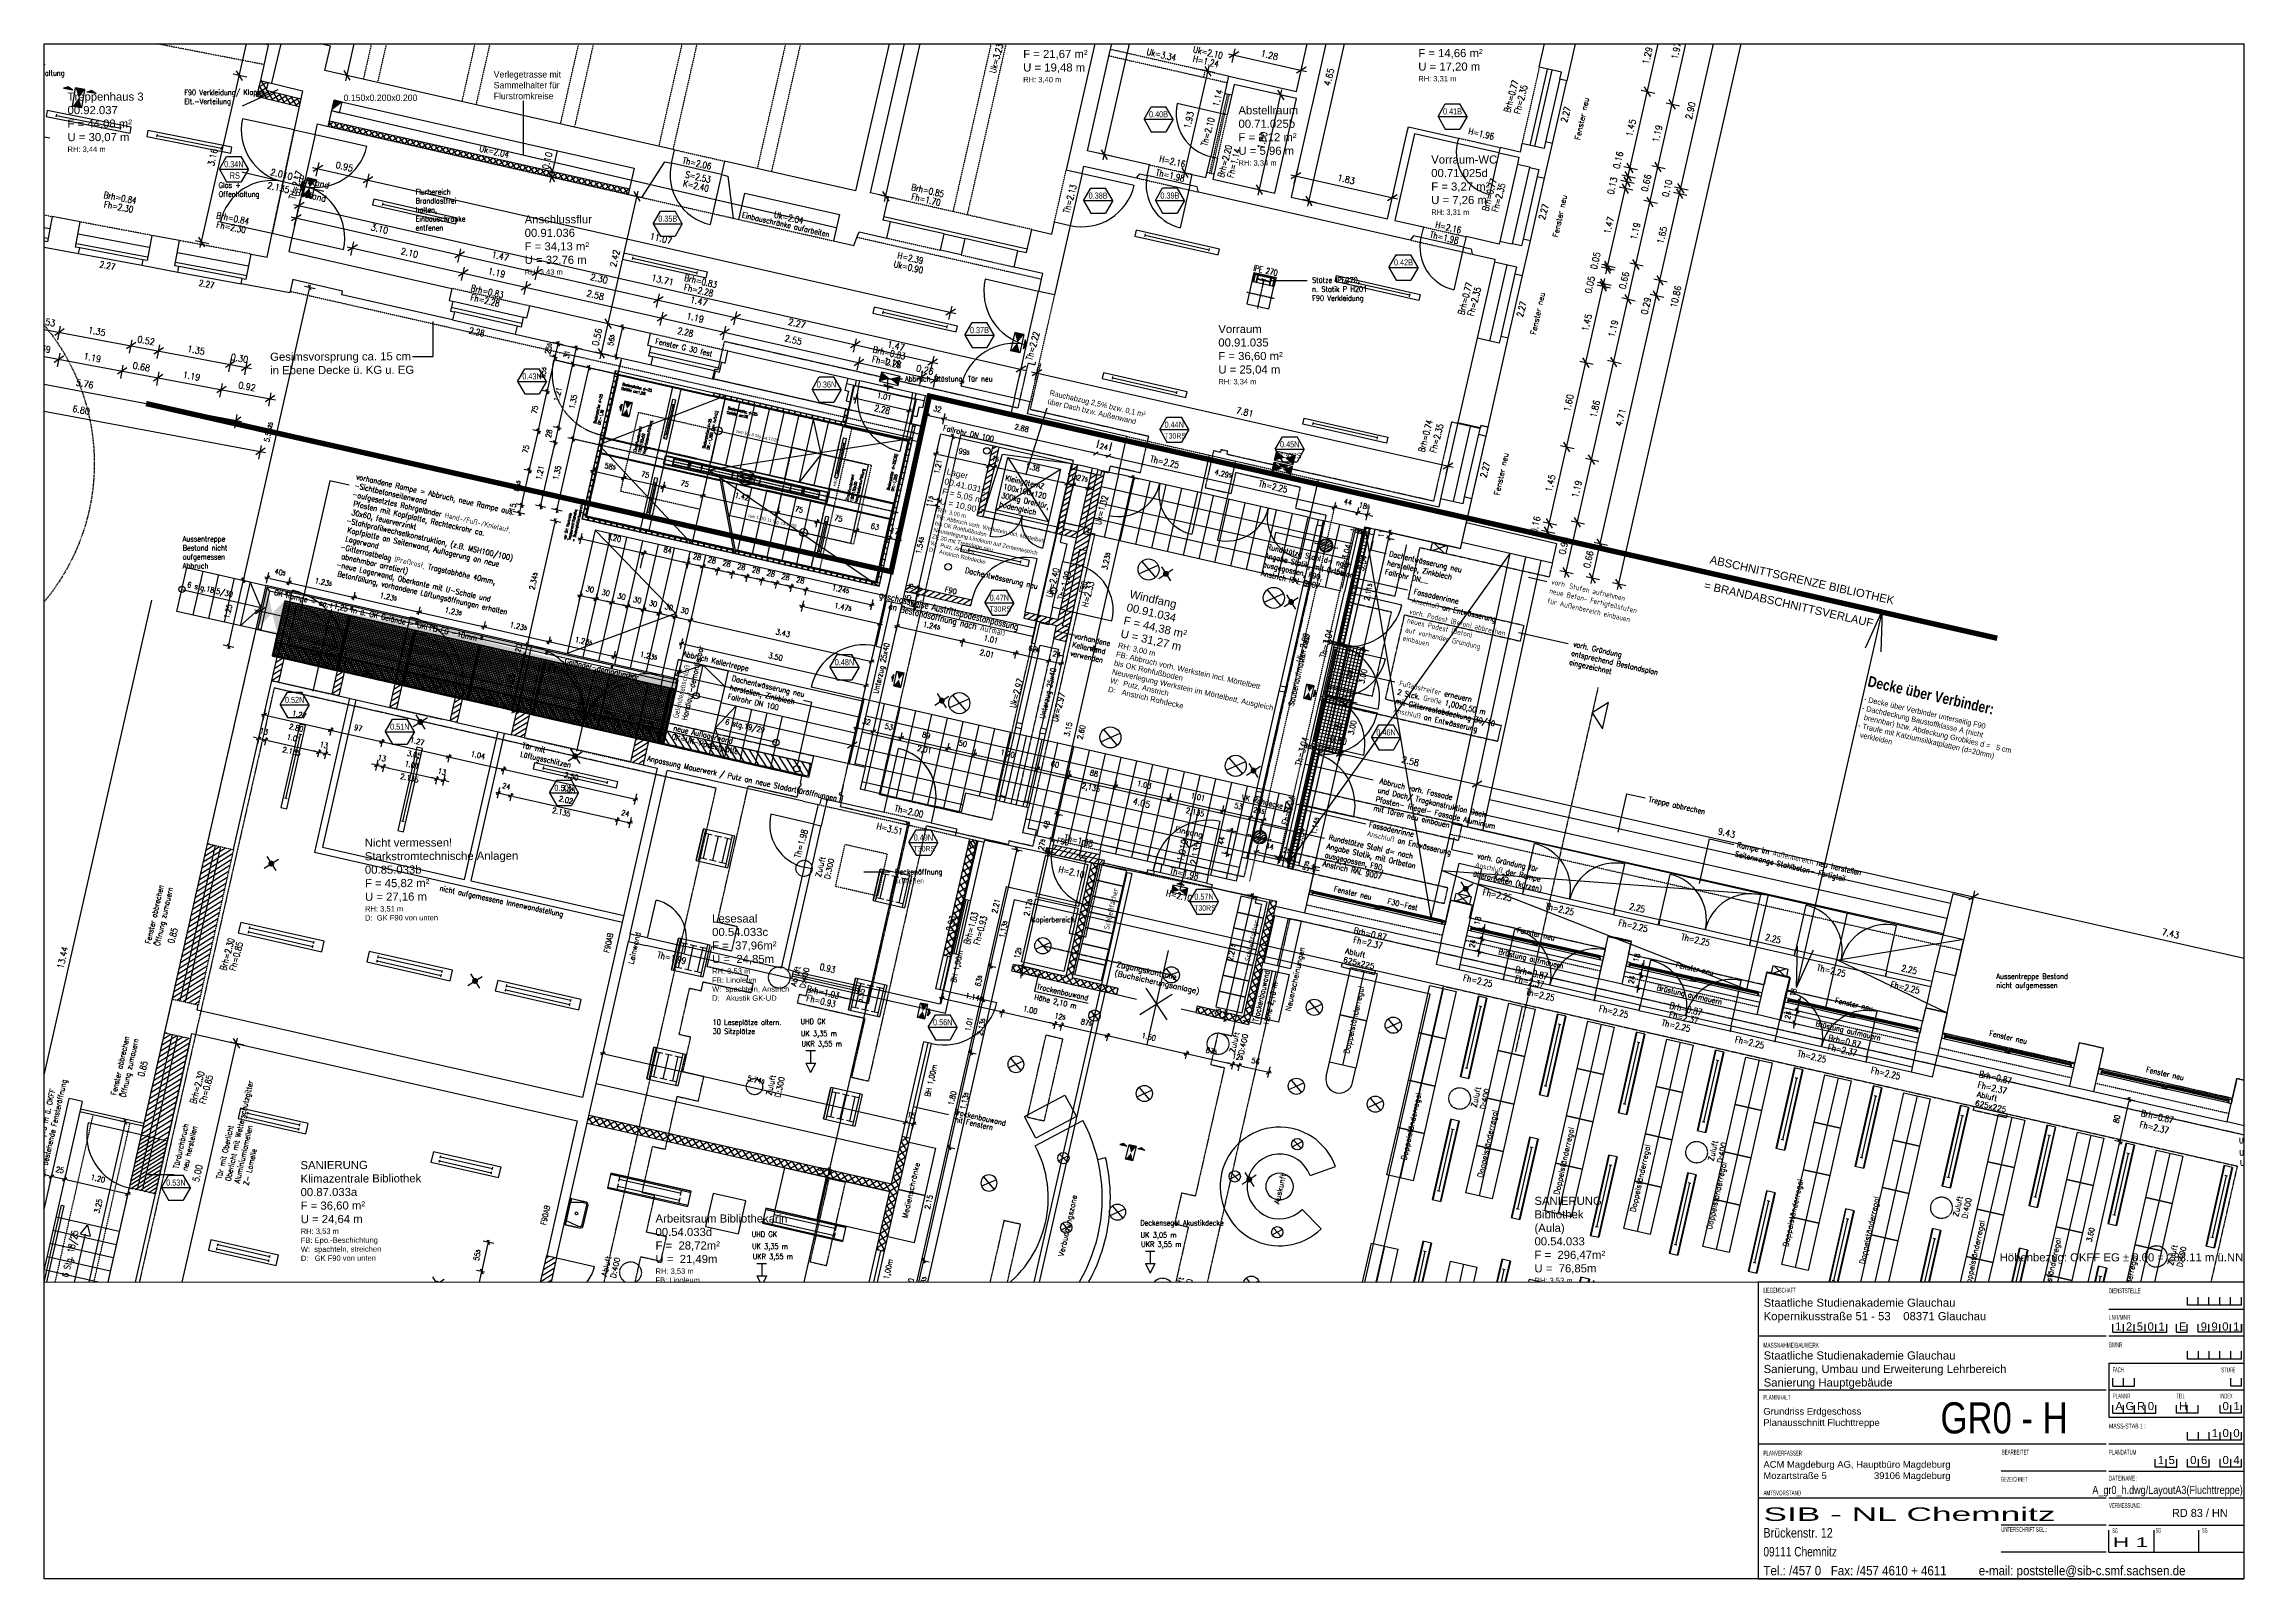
# Paper-space layout 'LayoutA3 (Fluchtreppe)' of a CAD drawing. Header units: metres, sheet in millimetres. Extents: x 426 to 833, y 61 to 346.
# The model-space entities are those that its viewports show. They can reach past a viewport. Long polylines and large blocks are cut down to what shows.
import ezdxf
from ezdxf.enums import TextEntityAlignment as Align

# ---------------------------------------------------------------- set-up
doc = ezdxf.new("R2010")
doc.units = ezdxf.units.M
doc.header["$LTSCALE"] = 0.03
for name, pattern in [('AUSGEZOGEN', [0]), ('DOT', [0]), ('GESTRICHELT', [9, 6, -3]), ('GESTRICHELT2', [4.5, 3, -1.5]), ('STRICHLINIE', [0.75, 0.5, -0.25]), ('STRICHPUNKT', [24, 12, -6, 0, -6])]:
    doc.linetypes.add(name, pattern=pattern)
doc.layers.get('0').update_dxf_attribs({"linetype": 'CONTINUOUS'})
doc.layers.get('Defpoints').update_dxf_attribs({"linetype": 'CONTINUOUS'})
for name, color, linetype in [('1_PLANKOPF', 7, 'CONTINUOUS'), ('A_abriss', 44, '_ABBRUCH'), ('A_ACHSEN', 1, 'STRICHPUNKT'), ('A_ansicht', 9, 'CONTINUOUS'), ('A_ansicht_verdeckt', 8, 'STRICHLINIE'), ('A_bemaßung', 2, 'CONTINUOUS'), ('A_BRANDSCHUTZ', 10, 'CONTINUOUS'), ('A_Dach', 10, 'CONTINUOUS'), ('A_Deckenplan', 8, 'CONTINUOUS'), ('A_EINBAUTEN', 3, 'CONTINUOUS'), ('A_Elektro', 10, 'CONTINUOUS'), ('A_fenster', 7, 'CONTINUOUS'), ('A_Fußboden_2', 8, 'CONTINUOUS'), ('A_Gitterrost', 3, 'CONTINUOUS'), ('A_Höhen', 3, 'CONTINUOUS'), ('A_möbel_neu', 1, 'CONTINUOUS'), ('A_NR_TÜR', 1, 'CONTINUOUS'), ('A_räume', 5, 'CONTINUOUS'), ('A_schraffur', 10, 'CONTINUOUS'), ('A_Stahl', 5, 'CONTINUOUS'), ('A_TECHNOLOGIE', 7, 'CONTINUOUS'), ('A_text', 5, 'CONTINUOUS'), ('A_treppe', 3, 'CONTINUOUS'), ('A_TREPPE_NEU', 3, 'CONTINUOUS'), ('A_trockenbau', 2, 'CONTINUOUS'), ('A_Tuer_neu', 1, 'CONTINUOUS'), ('A_Tuernummer_neu', 10, 'CONTINUOUS'), ('A_TXT-TUER', 1, 'CONTINUOUS'), ('A_türen', 9, 'CONTINUOUS'), ('A_verdeckt', 8, 'GESTRICHELT2'), ('A_wände', 6, 'CONTINUOUS'), ('A_WÄNDE_NEU', 6, 'CONTINUOUS'), ('CKBB0002', 4, 'CONTINUOUS'), ('CKMA0002', 2, 'CONTINUOUS'), ('E__DURCHBR', 2, 'CONTINUOUS'), ('E__LEUCHTEN', 6, 'CONTINUOUS'), ('E__VERSYS', 2, 'CONTINUOUS'), ('FASSADE_STRUKTUR', 8, 'AUSGEZOGEN'), ('Standard', 7, 'AUSGEZOGEN')]:
    doc.layers.add(name, color=color, linetype=linetype)
doc.styles.add('ARIAL', font='ARIAL.TTF')
doc.styles.add('arial-n', font='ARIALN.TTF')
doc.styles.add('BOLDSIMP_FNT', font='TXT.shx', dxfattribs={"width": 0.9, "height": 0.12})
doc.styles.add('NORM', font='simplex.shx', dxfattribs={"width": 0.7, "bigfont": 'bigfont.shx'})
doc.styles.add('PITSIMP8', font='PITSIMP8.SHX')
doc.styles.add('S70', font='DIN.SHX', dxfattribs={"width": 0.8, "height": 0.1})
doc.styles.add('SIMPLEX', font='simplex.shx', dxfattribs={"width": 0.8, "height": 0.1})
doc.styles.get("Standard").update_dxf_attribs({"font": 'txt', "height": 1})
doc.linetypes.add('_ABBRUCH', pattern='A,25,[101,cadkon.shx,S=3.5,R=0,X=0,Y=0],25', length=50)
doc.dimstyles.get("Standard").update_dxf_attribs({"dimtxt": 0.1, "dimasz": 0.05, "dimexe": 0.1, "dimexo": 0, "dimgap": 0.1, "dimtad": 1, "dimdec": 4, "dimrnd": 0.0025, "dimzin": 0, "dimdsep": 46, "dimtxsty": 'SIMPLEX', "dimblk": 'DIMCROSS', "dimblk1": 'DIMCROSS', "dimblk2": 'DIMCROSS', "dimsah": 1, "dimcen": 2.5, "dimdle": 0.025, "dimclrd": 1, "dimclre": 1, "dimclrt": 6, "dimadec": 0, "dimazin": 0, "dimtfac": 1, "dimtdec": 4, "dimtix": 1, "dimtmove": 2, "dimatfit": 3, "dimfxl": 1, "dimtvp": 1, "dimtolj": 1, "dimtzin": 0, "dimarcsym": 0})
pattern_1 = [(32.2218, (78.763195, -136.45602), (-0.04232255, 0.0671505), [])]
pattern_2 = [(212.2218, (84.36615, -137.72674), (0.0507871, -0.0805806), []), (302.2218, (84.36615, -137.72674), (0.0805806, 0.0507871), [])]
pattern_3 = [(32.22175, (87.020905, -133.750625), (-0.04232255, 0.0671505), [])]
pattern_4 = [(32.2216, (90.0803, -134.57253), (-0.0507869, 0.0805807), []), (122.2216, (90.0803, -134.57253), (-0.0805807, -0.0507869), [])]

# ---------------------------------------------------------------- blocks, each defined once
blk = doc.blocks.new('A$C699961ED')
at = {"layer": '1_PLANKOPF', "linetype": 'Continuous', "insert": (1.65, 8.43), "char_height": 2.5, "width": 81.002, "attachment_point": 1}
blk.add_mtext('\\fArial|b0|i0|c0|p34;ACM Magdeburg AG, Hauptbüro Magdeburg\\PMozartstraße 5                  39106 Magdeburg', dxfattribs=at)
blk = doc.blocks.new('SLASH1')
at = {"layer": 'A_bemaßung', "color": 2, "linetype": 'Continuous'}
for p, q in [((0.07663, 0.07663), (-0.07319, -0.07319)), ((0, -0.14068), (0, 0.11466))]:
    blk.add_line(p, q, dxfattribs=at)
blk = doc.blocks.new('A$C47FB7642')
at = {"layer": 'A_BRANDSCHUTZ', "linetype": 'Continuous', "insert": (0, 0.767), "char_height": 0.1, "width": 1, "attachment_point": 1, "style": 'SIMPLEX'}
blk.add_mtext('Flurbereich Brandlastfrei halten, Einbauschränke entfenen', dxfattribs=at)
blk = doc.blocks.new('DIMCROSS')
at = {"color": 0, "linetype": 'ByBlock'}
blk.add_line((-1, 0), (1, 0), dxfattribs=at)
at = {"linetype": 'ByBlock'}
blk.add_line((-0.707107, -0.707107), (0.707107, 0.707107), dxfattribs=at)
blk = doc.blocks.new('*D20')
at = {"layer": 'A_TECHNOLOGIE', "color": 1, "lineweight": -2}
for p, q in [((72.767, -128.945), (72.723, -129.14)), ((72.793, -129.053), (73.934, -129.312)), ((73.994, -129.274), (73.961, -129.421))]:
    blk.add_line(p, q, dxfattribs=at)
at = {"layer": 'Defpoints', "color": 0}
for p in [(72.949, -128.14), (74.177, -128.47), (73.983, -129.323)]:
    blk.add_point(p, dxfattribs=at)
at = {"layer": 'A_TECHNOLOGIE', "color": 1, "lineweight": -2, "xscale": 0.05, "yscale": 0.05, "zscale": 0.05}
for p, rotation in [((72.745, -129.042), 167.2199488162297), ((73.983, -129.323), 347.2199488162296)]:
    blk.add_blockref('DIMCROSS', p, dxfattribs=dict(at, rotation=rotation))
at = {"layer": 'A_TECHNOLOGIE', "color": 3, "insert": (73.397, -129.036), "char_height": 0.1, "attachment_point": 5, "rotation": 347.2199, "style": 'SIMPLEX'}
blk.add_mtext('\\A1;1.27', dxfattribs=at)
blk = doc.blocks.new('*D21')
at = {"layer": 'A_TECHNOLOGIE', "color": 1, "lineweight": -2}
for p, q in [((74.032, -129.334), (74.88, -129.527)), ((74.94, -129.489), (74.907, -129.635))]:
    blk.add_line(p, q, dxfattribs=at)
at = {"layer": 'Defpoints', "color": 0}
for p in [(74.177, -128.47), (75.123, -128.684), (74.929, -129.538)]:
    blk.add_point(p, dxfattribs=at)
at = {"layer": 'A_TECHNOLOGIE', "color": 1, "lineweight": -2, "xscale": 0.05, "yscale": 0.05, "zscale": 0.05}
for p, rotation in [((73.983, -129.323), 167.2199488162297), ((74.929, -129.538), 347.2199488162296)]:
    blk.add_blockref('DIMCROSS', p, dxfattribs=dict(at, rotation=rotation))
at = {"layer": 'A_TECHNOLOGIE', "color": 3, "insert": (74.489, -129.284), "char_height": 0.1, "attachment_point": 5, "rotation": 347.2199, "style": 'SIMPLEX'}
blk.add_mtext('\\A1;97{\\A1\\H0.7x\\S;}', dxfattribs=at)
blk = doc.blocks.new('*D22')
at = {"layer": 'A_TECHNOLOGIE', "color": 1, "lineweight": -2}
for p, q in [((74.978, -129.549), (76.119, -129.808)), ((76.179, -129.77), (76.146, -129.916))]:
    blk.add_line(p, q, dxfattribs=at)
at = {"layer": 'Defpoints', "color": 0}
for p in [(75.123, -128.684), (76.361, -128.965), (76.168, -129.819)]:
    blk.add_point(p, dxfattribs=at)
at = {"layer": 'A_TECHNOLOGIE', "color": 1, "lineweight": -2, "xscale": 0.05, "yscale": 0.05, "zscale": 0.05}
for p, rotation in [((74.929, -129.538), 167.2199488162297), ((76.168, -129.819), 347.2199488162296)]:
    blk.add_blockref('DIMCROSS', p, dxfattribs=dict(at, rotation=rotation))
at = {"layer": 'A_TECHNOLOGIE', "color": 3, "insert": (75.582, -129.532), "char_height": 0.1, "attachment_point": 5, "rotation": 347.2199, "style": 'SIMPLEX'}
blk.add_mtext('\\A1;1.27', dxfattribs=at)
blk = doc.blocks.new('*D23')
at = {"layer": 'A_TECHNOLOGIE', "color": 1, "lineweight": -2}
for p, q in [((76.216, -129.83), (77.133, -130.038)), ((77.193, -130), (77.16, -130.146))]:
    blk.add_line(p, q, dxfattribs=at)
at = {"layer": 'Defpoints', "color": 0}
for p in [(76.361, -128.965), (77.375, -129.195), (77.182, -130.049)]:
    blk.add_point(p, dxfattribs=at)
at = {"layer": 'A_TECHNOLOGIE', "color": 1, "lineweight": -2, "xscale": 0.05, "yscale": 0.05, "zscale": 0.05}
for p, rotation in [((76.168, -129.819), 167.2199488162297), ((77.182, -130.049), 347.2199488162296)]:
    blk.add_blockref('DIMCROSS', p, dxfattribs=dict(at, rotation=rotation))
at = {"layer": 'A_TECHNOLOGIE', "color": 3, "insert": (76.708, -129.787), "char_height": 0.1, "attachment_point": 5, "rotation": 347.2199, "style": 'SIMPLEX'}
blk.add_mtext('\\A1;1.04{\\A1\\H0.7x\\S;}', dxfattribs=at)
blk = doc.blocks.new('*D24')
at = {"layer": 'A_TECHNOLOGIE', "color": 1, "lineweight": -2}
for p, q in [((77.231, -130.06), (79.571, -130.591)), ((79.642, -130.504), (79.598, -130.699))]:
    blk.add_line(p, q, dxfattribs=at)
at = {"layer": 'Defpoints', "color": 0}
for p in [(77.375, -129.195), (79.814, -129.748), (79.62, -130.602)]:
    blk.add_point(p, dxfattribs=at)
at = {"layer": 'A_TECHNOLOGIE', "color": 1, "lineweight": -2, "xscale": 0.05, "yscale": 0.05, "zscale": 0.05}
for p, rotation in [((77.182, -130.049), 167.2199488162297), ((79.62, -130.602), 347.2199488162296)]:
    blk.add_blockref('DIMCROSS', p, dxfattribs=dict(at, rotation=rotation))
at = {"layer": 'A_TECHNOLOGIE', "color": 3, "insert": (78.434, -130.179), "char_height": 0.1, "attachment_point": 5, "rotation": 347.2199, "style": 'SIMPLEX'}
blk.add_mtext('\\A1;2.50', dxfattribs=at)
blk = doc.blocks.new('*D26')
at = {"layer": 'CKMA0002', "color": 1, "lineweight": -2}
for p, q in [((79.273, -122.36), (79.376, -121.907)), ((79.29, -121.836), (79.485, -121.88)), ((79.165, -122.387), (79.36, -122.431))]:
    blk.add_line(p, q, dxfattribs=at)
at = {"layer": 'Defpoints', "color": 0}
for p in [(78.886, -121.745), (79.387, -121.858), (78.761, -122.296)]:
    blk.add_point(p, dxfattribs=at)
at = {"layer": 'CKMA0002', "color": 1, "lineweight": -2, "xscale": 0.05, "yscale": 0.05, "zscale": 0.05}
for p, rotation in [((79.387, -121.858), 77.22008209738085), ((79.262, -122.409), 257.2200820973808)]:
    blk.add_blockref('DIMCROSS', p, dxfattribs=dict(at, rotation=rotation))
at = {"layer": 'CKMA0002', "color": 3, "insert": (79.178, -122.1), "char_height": 0.1, "attachment_point": 5, "rotation": 77.2201, "style": 'SIMPLEX'}
blk.add_mtext('\\A1;56{\\A1\\H0.7x\\S5;}', dxfattribs=at)
blk = doc.blocks.new('*D27')
at = {"layer": 'CKMA0002', "color": 1, "lineweight": -2}
for p, q in [((83.727, -123.08), (83.682, -123.275)), ((83.753, -123.188), (84.641, -123.39)), ((84.712, -123.303), (84.667, -123.498))]:
    blk.add_line(p, q, dxfattribs=at)
at = {"layer": 'Defpoints', "color": 0}
for p in [(83.767, -122.903), (84.689, -123.401), (84.752, -123.126)]:
    blk.add_point(p, dxfattribs=at)
at = {"layer": 'CKMA0002', "color": 1, "lineweight": -2, "xscale": 0.05, "yscale": 0.05, "zscale": 0.05}
for p, rotation in [((83.704, -123.177), 167.2201868080563), ((84.689, -123.401), 347.2201868080563)]:
    blk.add_blockref('DIMCROSS', p, dxfattribs=dict(at, rotation=rotation))
at = {"layer": 'CKMA0002', "color": 3, "insert": (84.23, -123.143), "char_height": 0.1, "attachment_point": 5, "rotation": 347.2202, "style": 'SIMPLEX'}
blk.add_mtext('\\A1;1.01{\\A1\\H0.7x\\S;}', dxfattribs=at)
blk = doc.blocks.new('CA0301B2$')
at = {"color": 0, "linetype": 'AUSGEZOGEN'}
for p, q in [((0.25, 0), (-0.25, 0)), ((-0.25, 0), (-0.25, -0.3)), ((-0.25, 0), (-0.25, -0.025)), ((0.25, 0), (0.25, -0.3)), ((0.25, -0.025), (0.25, 0)), ((-0.25, -0.025), (-0.175, -0.025)), ((-0.25, -0.25), (-0.25, -0.025)), ((-0.25, -0.025), (0.25, -0.025)), ((-0.25, -0.25), (-0.25, -0.3)), ((-0.235, -0.335), (-0.25, -0.3)), ((-0.25, -0.3), (-0.25, -0.3)), ((-0.24, -0.025), (-0.2, -0.025)), ((-0.235, -0.335), (-0.2, -0.35)), ((-0.225, -0.25), (-0.175, -0.025)), ((-0.225, -0.3), (-0.225, -0.25)), ((-0.225, -0.275), (-0.225, -0.25)), ((-0.225, -0.3), (-0.225, -0.275)), ((-0.2, -0.325), (-0.225, -0.3)), ((-0.2, -0.325), (0.2, -0.325)), ((-0.2, -0.35), (0.2, -0.35)), ((-0.2, -0.35), (-0.2, -0.35)), ((-0.175, -0.025), (0.175, -0.025)), ((-0.012, -0.157), (-0.025, -0.179)), ((-0.012, -0.2), (-0.025, -0.179)), ((-0.012, -0.157), (0.013, -0.157)), ((0.013, -0.2), (-0.012, -0.2)), ((0.025, -0.179), (0.013, -0.157)), ((0.025, -0.179), (0.013, -0.2)), ((0.225, -0.25), (0.175, -0.025)), ((0.175, -0.025), (0.25, -0.025)), ((0.24, -0.025), (0.2, -0.025)), ((0.225, -0.3), (0.2, -0.325)), ((0.2, -0.35), (0.235, -0.335)), ((0.225, -0.25), (0.225, -0.3)), ((0.225, -0.275), (0.225, -0.25)), ((0.225, -0.275), (0.225, -0.3)), ((0.235, -0.335), (0.25, -0.3)), ((0.25, -0.025), (0.25, -0.25)), ((0.25, -0.25), (0.25, -0.3)), ((0.25, -0.3), (0.25, -0.3))]:
    blk.add_line(p, q, dxfattribs=at)
blk = doc.blocks.new('*D57')
at = {"layer": 'CKMA0002', "color": 1, "lineweight": -2}
for p, q in [((80.457, -127.819), (80.501, -127.624)), ((80.527, -127.732), (83.843, -128.484)), ((83.87, -128.593), (83.914, -128.398))]:
    blk.add_line(p, q, dxfattribs=at)
at = {"layer": 'Defpoints', "color": 0}
for p in [(80.412, -128.014), (83.892, -128.495), (83.825, -128.788)]:
    blk.add_point(p, dxfattribs=at)
at = {"layer": 'CKMA0002', "color": 1, "lineweight": -2, "xscale": 0.05, "yscale": 0.05, "zscale": 0.05}
for p, rotation in [((80.479, -127.721), 167.2198630780881), ((83.892, -128.495), 347.2198630780882)]:
    blk.add_blockref('DIMCROSS', p, dxfattribs=dict(at, rotation=rotation))
at = {"layer": 'CKMA0002', "color": 3, "insert": (82.218, -127.962), "char_height": 0.1, "attachment_point": 5, "rotation": 347.2199, "style": 'SIMPLEX'}
blk.add_mtext('\\A1;3.50{\\A1\\H0.7x\\S;}', dxfattribs=at)
blk = doc.blocks.new('*D58')
at = {"layer": 'CKMA0002', "color": 1, "lineweight": -2}
for p, q in [((72.097, -127.717), (72.351, -126.596)), ((72.313, -126.536), (72.46, -126.569)), ((71.988, -127.744), (72.183, -127.788))]:
    blk.add_line(p, q, dxfattribs=at)
at = {"layer": 'Defpoints', "color": 0}
for p in [(71.758, -126.41), (72.362, -126.547), (71.433, -127.618)]:
    blk.add_point(p, dxfattribs=at)
at = {"layer": 'CKMA0002', "color": 1, "lineweight": -2, "xscale": 0.05, "yscale": 0.05, "zscale": 0.05}
for p, rotation in [((72.362, -126.547), 77.21986307808814), ((72.086, -127.766), 257.2198630780882)]:
    blk.add_blockref('DIMCROSS', p, dxfattribs=dict(at, rotation=rotation))
at = {"layer": 'CKMA0002', "color": 6, "insert": (72.078, -127.124), "char_height": 0.1, "attachment_point": 5, "rotation": 77.2199, "style": 'SIMPLEX'}
blk.add_mtext('\\A1;1.25{\\A1\\H0.7x\\S;}', dxfattribs=at)
blk = doc.blocks.new('*D59')
at = {"layer": 'CKMA0002', "color": 1, "lineweight": -2}
for p, q in [((72.373, -126.499), (73.582, -121.172)), ((73.495, -121.101), (73.69, -121.145))]:
    blk.add_line(p, q, dxfattribs=at)
at = {"layer": 'Defpoints', "color": 0}
for p in [(72.988, -120.986), (73.593, -121.123), (71.758, -126.41)]:
    blk.add_point(p, dxfattribs=at)
at = {"layer": 'CKMA0002', "color": 1, "lineweight": -2, "xscale": 0.05, "yscale": 0.05, "zscale": 0.05}
for p, rotation in [((73.593, -121.123), 77.21986307808814), ((72.362, -126.547), 257.2198630780882)]:
    blk.add_blockref('DIMCROSS', p, dxfattribs=dict(at, rotation=rotation))
at = {"layer": 'CKMA0002', "color": 6, "insert": (72.831, -123.802), "char_height": 0.1, "attachment_point": 5, "rotation": 77.2199, "style": 'SIMPLEX'}
blk.add_mtext('\\A1;5.56{\\A1\\H0.7x\\S25;}', dxfattribs=at)
blk = doc.blocks.new('*D63')
at = {"layer": 'A_Tuer_neu', "color": 1, "lineweight": -2}
for p, q in [((84.774, -139.978), (84.951, -139.198)), ((84.914, -139.138), (85.06, -139.171))]:
    blk.add_line(p, q, dxfattribs=at)
at = {"layer": 'Defpoints', "color": 0}
for p in [(84.088, -138.951), (84.962, -139.149), (83.889, -139.828)]:
    blk.add_point(p, dxfattribs=at)
at = {"layer": 'A_Tuer_neu', "color": 1, "lineweight": -2, "xscale": 0.05, "yscale": 0.05, "zscale": 0.05}
for p, rotation in [((84.962, -139.149), 77.22175437981893), ((84.763, -140.027), 257.2217543798189)]:
    blk.add_blockref('DIMCROSS', p, dxfattribs=dict(at, rotation=rotation))
at = {"layer": 'A_Tuer_neu', "color": 3, "insert": (84.717, -139.555), "char_height": 0.1, "attachment_point": 5, "rotation": 77.2218, "style": 'SIMPLEX'}
blk.add_mtext('\\A1;90', dxfattribs=at)
blk = doc.blocks.new('*D64')
at = {"layer": 'CKMA0002', "color": 1, "lineweight": -2}
for p, q in [((84.974, -139.1), (85.427, -137.101)), ((85.389, -137.041), (85.536, -137.074))]:
    blk.add_line(p, q, dxfattribs=at)
at = {"layer": 'Defpoints', "color": 0}
for p in [(84.564, -136.854), (85.438, -137.052), (84.088, -138.951)]:
    blk.add_point(p, dxfattribs=at)
at = {"layer": 'CKMA0002', "color": 1, "lineweight": -2, "xscale": 0.05, "yscale": 0.05, "zscale": 0.05}
for p, rotation in [((85.438, -137.052), 77.22175437981893), ((84.962, -139.149), 257.2217543798189)]:
    blk.add_blockref('DIMCROSS', p, dxfattribs=dict(at, rotation=rotation))
at = {"layer": 'CKMA0002', "color": 3, "insert": (85.054, -138.067), "char_height": 0.1, "attachment_point": 5, "rotation": 77.2218, "style": 'SIMPLEX'}
blk.add_mtext('\\A1;2.15{\\A1\\H0.7x\\S;}', dxfattribs=at)
blk = doc.blocks.new('*D65')
at = {"layer": 'A_Tuer_neu', "color": 1, "lineweight": -2}
for p, q in [((85.449, -137.003), (85.825, -135.345)), ((85.787, -135.286), (85.934, -135.319))]:
    blk.add_line(p, q, dxfattribs=at)
at = {"layer": 'Defpoints', "color": 0}
for p in [(84.962, -135.098), (85.836, -135.297), (84.564, -136.854)]:
    blk.add_point(p, dxfattribs=at)
at = {"layer": 'A_Tuer_neu', "color": 1, "lineweight": -2, "xscale": 0.05, "yscale": 0.05, "zscale": 0.05}
for p, rotation in [((85.836, -135.297), 77.22175437981893), ((85.438, -137.052), 257.2217543798189)]:
    blk.add_blockref('DIMCROSS', p, dxfattribs=dict(at, rotation=rotation))
at = {"layer": 'A_Tuer_neu', "color": 3, "insert": (85.491, -136.141), "char_height": 0.1, "attachment_point": 5, "rotation": 77.2218, "style": 'SIMPLEX'}
blk.add_mtext('\\A1;1.80', dxfattribs=at)
blk = doc.blocks.new('*D66')
at = {"layer": 'A_Tuer_neu', "color": 1, "lineweight": -2}
for p, q in [((85.847, -135.248), (86.048, -134.36)), ((86.011, -134.301), (86.157, -134.334))]:
    blk.add_line(p, q, dxfattribs=at)
at = {"layer": 'Defpoints', "color": 0}
for p in [(85.186, -134.113), (86.06, -134.312), (84.962, -135.098)]:
    blk.add_point(p, dxfattribs=at)
at = {"layer": 'A_Tuer_neu', "color": 1, "lineweight": -2, "xscale": 0.05, "yscale": 0.05, "zscale": 0.05}
for p, rotation in [((86.06, -134.312), 77.22175437981893), ((85.836, -135.297), 257.2217543798189)]:
    blk.add_blockref('DIMCROSS', p, dxfattribs=dict(at, rotation=rotation))
at = {"layer": 'A_Tuer_neu', "color": 3, "insert": (85.802, -134.771), "char_height": 0.1, "attachment_point": 5, "rotation": 77.2218, "style": 'SIMPLEX'}
blk.add_mtext('\\A1;1.01', dxfattribs=at)
blk = doc.blocks.new('*D67')
at = {"layer": 'CKMA0002', "color": 1, "lineweight": -2}
for p, q in [((86.071, -134.263), (86.189, -133.741)), ((86.151, -133.682), (86.297, -133.715))]:
    blk.add_line(p, q, dxfattribs=at)
at = {"layer": 'Defpoints', "color": 0}
for p in [(85.326, -133.494), (86.2, -133.693), (85.186, -134.113)]:
    blk.add_point(p, dxfattribs=at)
at = {"layer": 'CKMA0002', "color": 1, "lineweight": -2, "xscale": 0.05, "yscale": 0.05, "zscale": 0.05}
for p, rotation in [((86.2, -133.693), 77.22175437981893), ((86.06, -134.312), 257.2217543798189)]:
    blk.add_blockref('DIMCROSS', p, dxfattribs=dict(at, rotation=rotation))
at = {"layer": 'CKMA0002', "color": 3, "insert": (85.983, -133.969), "char_height": 0.1, "attachment_point": 5, "rotation": 77.2218, "style": 'SIMPLEX'}
blk.add_mtext('\\A1;63{\\A1\\H0.7x\\S5;}', dxfattribs=at)
blk = doc.blocks.new('*D68')
at = {"layer": 'CKMA0002', "color": 1, "lineweight": -2}
for p, q in [((86.211, -133.644), (86.678, -131.586)), ((86.591, -131.515), (86.786, -131.559))]:
    blk.add_line(p, q, dxfattribs=at)
at = {"layer": 'Defpoints', "color": 0}
for p in [(85.815, -131.339), (86.689, -131.537), (85.326, -133.494)]:
    blk.add_point(p, dxfattribs=at)
at = {"layer": 'CKMA0002', "color": 1, "lineweight": -2, "xscale": 0.05, "yscale": 0.05, "zscale": 0.05}
for p, rotation in [((86.689, -131.537), 77.22175437981893), ((86.2, -133.693), 257.2217543798189)]:
    blk.add_blockref('DIMCROSS', p, dxfattribs=dict(at, rotation=rotation))
at = {"layer": 'CKMA0002', "color": 3, "insert": (86.298, -132.582), "char_height": 0.1, "attachment_point": 5, "rotation": 77.2218, "style": 'SIMPLEX'}
blk.add_mtext('\\A1;2.21{\\A1\\H0.7x\\S;}', dxfattribs=at)
blk = doc.blocks.new('*D69')
at = {"layer": 'CKMA0002', "color": 1, "lineweight": -2}
for p, q in [((79, -135.412), (79.044, -135.217)), ((79.071, -135.326), (84.576, -136.574)), ((84.614, -136.634), (84.647, -136.488))]:
    blk.add_line(p, q, dxfattribs=at)
at = {"layer": 'Defpoints', "color": 0}
for p in [(78.885, -135.92), (84.625, -136.585), (84.499, -137.142)]:
    blk.add_point(p, dxfattribs=at)
at = {"layer": 'CKMA0002', "color": 1, "lineweight": -2, "xscale": 0.05, "yscale": 0.05, "zscale": 0.05}
for p, rotation in [((79.022, -135.315), 167.2217543798648), ((84.625, -136.585), 347.2217543798648)]:
    blk.add_blockref('DIMCROSS', p, dxfattribs=dict(at, rotation=rotation))
at = {"layer": 'CKMA0002', "color": 3, "insert": (81.857, -135.804), "char_height": 0.1, "attachment_point": 5, "rotation": 347.2218, "style": 'SIMPLEX'}
blk.add_mtext('\\A1;5.74{\\A1\\H0.7x\\S5;}', dxfattribs=at)
blk = doc.blocks.new('*D70')
at = {"layer": 'A_Tuer_neu', "color": 1, "lineweight": -2}
for p, q in [((84.625, -136.585), (84.625, -136.585)), ((84.625, -136.585), (84.625, -136.585)), ((84.625, -136.585), (84.771, -136.619)), ((84.793, -136.521), (84.749, -136.716))]:
    blk.add_line(p, q, dxfattribs=at)
at = {"layer": 'Defpoints', "color": 0}
for p in [(85.109, -135.132), (84.771, -136.619), (84.499, -137.142)]:
    blk.add_point(p, dxfattribs=at)
at = {"layer": 'A_Tuer_neu', "color": 1, "lineweight": -2, "xscale": 0.05, "yscale": 0.05, "zscale": 0.05}
for p, rotation in [((84.625, -136.585), 347.2217543798648), ((84.771, -136.619), 167.2217543798648)]:
    blk.add_blockref('DIMCROSS', p, dxfattribs=dict(at, rotation=rotation))
at = {"layer": 'A_Tuer_neu', "color": 3, "insert": (84.731, -136.456), "char_height": 0.1, "attachment_point": 5, "rotation": 347.2218, "style": 'SIMPLEX'}
blk.add_mtext('\\A1;15{\\A1\\H0.7x\\S;}', dxfattribs=at)
blk = doc.blocks.new('*D71')
at = {"layer": 'A_Tuer_neu', "color": 1, "lineweight": -2}
for p, q in [((78.012, -139.766), (77.968, -139.961)), ((78.039, -139.874), (83.545, -141.123)), ((83.604, -141.085), (83.571, -141.232))]:
    blk.add_line(p, q, dxfattribs=at)
at = {"layer": 'Defpoints', "color": 0}
for p in [(78.297, -138.509), (83.889, -139.828), (83.593, -141.134)]:
    blk.add_point(p, dxfattribs=at)
at = {"layer": 'A_Tuer_neu', "color": 1, "lineweight": -2, "xscale": 0.05, "yscale": 0.05, "zscale": 0.05}
for p, rotation in [((77.99, -139.863), 167.2217543798648), ((83.593, -141.134), 347.2217543798648)]:
    blk.add_blockref('DIMCROSS', p, dxfattribs=dict(at, rotation=rotation))
at = {"layer": 'A_Tuer_neu', "color": 3, "insert": (80.825, -140.352), "char_height": 0.1, "attachment_point": 5, "rotation": 347.2218, "style": 'SIMPLEX'}
blk.add_mtext('\\A1;5.74{\\A1\\H0.7x\\S5;}', dxfattribs=at)
blk = doc.blocks.new('*D73')
at = {"layer": 'CKMA0002', "color": 1, "lineweight": -2}
for p, q in [((82.091, -142.44), (83.175, -137.662)), ((83.235, -137.624), (83.088, -137.591)), ((82.178, -142.511), (81.982, -142.467))]:
    blk.add_line(p, q, dxfattribs=at)
at = {"layer": 'Defpoints', "color": 0}
for p in [(83.186, -137.613), (84.318, -137.87), (83.261, -142.757)]:
    blk.add_point(p, dxfattribs=at)
at = {"layer": 'CKMA0002', "color": 1, "lineweight": -2, "xscale": 0.05, "yscale": 0.05, "zscale": 0.05}
for p, rotation in [((83.186, -137.613), 77.2217543797739), ((82.08, -142.489), 257.2217543797739)]:
    blk.add_blockref('DIMCROSS', p, dxfattribs=dict(at, rotation=rotation))
at = {"layer": 'CKMA0002', "color": 6, "insert": (82.487, -140.018), "char_height": 0.1, "attachment_point": 5, "rotation": 77.2218, "style": 'SIMPLEX'}
blk.add_mtext('\\A1;5.00{\\A1\\H0.7x\\S;}', dxfattribs=at)
blk = doc.blocks.new('*D74')
at = {"layer": 'CKMA0002', "color": 1, "lineweight": -2}
for p, q in [((83.268, -137.478), (83.122, -137.444)), ((83.175, -137.662), (83.164, -137.71)), ((83.186, -137.613), (83.219, -137.467)), ((83.23, -137.418), (83.241, -137.369))]:
    blk.add_line(p, q, dxfattribs=at)
at = {"layer": 'Defpoints', "color": 0}
for p in [(83.219, -137.467), (84.318, -137.87), (84.366, -137.727)]:
    blk.add_point(p, dxfattribs=at)
at = {"layer": 'CKMA0002', "color": 1, "lineweight": -2, "xscale": 0.05, "yscale": 0.05, "zscale": 0.05}
for p, rotation in [((83.186, -137.613), 77.2217543797739), ((83.219, -137.467), 257.2217543797739)]:
    blk.add_blockref('DIMCROSS', p, dxfattribs=dict(at, rotation=rotation))
at = {"layer": 'CKMA0002', "color": 6, "insert": (83.056, -137.507), "char_height": 0.1, "attachment_point": 5, "rotation": 77.2218, "style": 'SIMPLEX'}
blk.add_mtext('\\A1;15{\\A1\\H0.7x\\S;}', dxfattribs=at)
blk = doc.blocks.new('*D75')
at = {"layer": 'CKMA0002', "color": 1, "lineweight": -2}
for p, q in [((83.23, -137.418), (84.657, -131.128)), ((84.765, -131.101), (84.57, -131.057))]:
    blk.add_line(p, q, dxfattribs=at)
at = {"layer": 'Defpoints', "color": 0}
for p in [(84.668, -131.079), (85.815, -131.339), (84.366, -137.727)]:
    blk.add_point(p, dxfattribs=at)
at = {"layer": 'CKMA0002', "color": 1, "lineweight": -2, "xscale": 0.05, "yscale": 0.05, "zscale": 0.05}
for p, rotation in [((84.668, -131.079), 77.2217543797739), ((83.219, -137.467), 257.2217543797739)]:
    blk.add_blockref('DIMCROSS', p, dxfattribs=dict(at, rotation=rotation))
at = {"layer": 'CKMA0002', "color": 6, "insert": (83.797, -134.24), "char_height": 0.1, "attachment_point": 5, "rotation": 77.2218, "style": 'SIMPLEX'}
blk.add_mtext('\\A1;6.55{\\A1\\H0.7x\\S;}', dxfattribs=at)
blk = doc.blocks.new('*D76')
at = {"layer": 'CKMA0002', "color": 1, "lineweight": -2}
for p, q in [((85.317, -123.654), (85.361, -123.459)), ((85.388, -123.568), (88.099, -124.183)), ((88.204, -123.945), (88.17, -124.096))]:
    blk.add_line(p, q, dxfattribs=at)
at = {"layer": 'Defpoints', "color": 0}
for p in [(88.148, -124.194), (84.985, -125.117), (87.872, -125.408)]:
    blk.add_point(p, dxfattribs=at)
at = {"layer": 'CKMA0002', "color": 1, "lineweight": -2, "xscale": 0.05, "yscale": 0.05, "zscale": 0.05}
for p, rotation in [((85.339, -123.557), 167.2217543798648), ((88.148, -124.194), 347.2217543798648)]:
    blk.add_blockref('DIMCROSS', p, dxfattribs=dict(at, rotation=rotation))
at = {"layer": 'CKMA0002', "color": 6, "insert": (86.777, -123.729), "char_height": 0.1, "attachment_point": 5, "rotation": 347.2218, "style": 'SIMPLEX'}
blk.add_mtext('\\A1;2.88{\\A1\\H0.7x\\S;}', dxfattribs=at)
blk = doc.blocks.new('*D77')
at = {"layer": 'CKMA0002', "color": 1, "lineweight": -2}
for p, q in [((88.099, -124.183), (88.05, -124.172)), ((88.148, -124.194), (88.382, -124.247)), ((88.438, -123.998), (88.404, -124.149)), ((88.43, -124.258), (88.479, -124.269))]:
    blk.add_line(p, q, dxfattribs=at)
at = {"layer": 'Defpoints', "color": 0}
for p in [(88.382, -124.247), (87.872, -125.408), (88.138, -125.32)]:
    blk.add_point(p, dxfattribs=at)
at = {"layer": 'CKMA0002', "color": 1, "lineweight": -2, "xscale": 0.05, "yscale": 0.05, "zscale": 0.05}
for p, rotation in [((88.148, -124.194), 347.2217543798648), ((88.382, -124.247), 167.2217543798648)]:
    blk.add_blockref('DIMCROSS', p, dxfattribs=dict(at, rotation=rotation))
at = {"layer": 'CKMA0002', "color": 6, "insert": (88.298, -124.074), "char_height": 0.1, "attachment_point": 5, "rotation": 347.2218, "style": 'SIMPLEX'}
blk.add_mtext('\\A1;24{\\A1\\H0.7x\\S;}', dxfattribs=at)
blk = doc.blocks.new('*D78')
at = {"layer": 'CKMA0002', "color": 1, "lineweight": -2}
for p, q in [((88.43, -124.258), (92.522, -125.186)), ((92.56, -125.246), (92.593, -125.099))]:
    blk.add_line(p, q, dxfattribs=at)
at = {"layer": 'Defpoints', "color": 0}
for p in [(88.138, -125.32), (92.508, -125.475), (92.571, -125.197)]:
    blk.add_point(p, dxfattribs=at)
at = {"layer": 'CKMA0002', "color": 1, "lineweight": -2, "xscale": 0.05, "yscale": 0.05, "zscale": 0.05}
for p, rotation in [((88.382, -124.247), 167.2217543798648), ((92.571, -125.197), 347.2217543798648)]:
    blk.add_blockref('DIMCROSS', p, dxfattribs=dict(at, rotation=rotation))
at = {"layer": 'CKMA0002', "color": 6, "insert": (90.509, -124.576), "char_height": 0.1, "attachment_point": 5, "rotation": 347.2218, "style": 'SIMPLEX'}
blk.add_mtext('\\A1;4.29{\\A1\\H0.7x\\S5;}', dxfattribs=at)
blk = doc.blocks.new('*D79')
at = {"layer": 'CKMA0002', "color": 1, "lineweight": -2}
for p, q in [((92.62, -125.208), (92.951, -125.283)), ((92.989, -125.343), (93.022, -125.197))]:
    blk.add_line(p, q, dxfattribs=at)
at = {"layer": 'Defpoints', "color": 0}
for p in [(92.508, -125.475), (93, -125.294), (92.937, -125.572)]:
    blk.add_point(p, dxfattribs=at)
at = {"layer": 'CKMA0002', "color": 1, "lineweight": -2, "xscale": 0.05, "yscale": 0.05, "zscale": 0.05}
for p, rotation in [((92.571, -125.197), 167.2217543798648), ((93, -125.294), 347.2217543798648)]:
    blk.add_blockref('DIMCROSS', p, dxfattribs=dict(at, rotation=rotation))
at = {"layer": 'CKMA0002', "color": 6, "insert": (92.819, -125.099), "char_height": 0.1, "attachment_point": 5, "rotation": 347.2218, "style": 'SIMPLEX'}
blk.add_mtext('\\A1;44{\\A1\\H0.7x\\S;}', dxfattribs=at)
blk = doc.blocks.new('*D80')
at = {"layer": 'CKMA0002', "color": 1, "lineweight": -2}
for p, q in [((92.951, -125.283), (92.902, -125.272)), ((93, -125.294), (93.18, -125.335)), ((93.158, -125.432), (93.202, -125.237)), ((93.228, -125.346), (93.277, -125.357))]:
    blk.add_line(p, q, dxfattribs=at)
at = {"layer": 'Defpoints', "color": 0}
for p in [(93.18, -125.335), (92.937, -125.572), (93.13, -125.555)]:
    blk.add_point(p, dxfattribs=at)
at = {"layer": 'CKMA0002', "color": 1, "lineweight": -2, "xscale": 0.05, "yscale": 0.05, "zscale": 0.05}
for p, rotation in [((93, -125.294), 347.2217543798648), ((93.18, -125.335), 167.2217543798648)]:
    blk.add_blockref('DIMCROSS', p, dxfattribs=dict(at, rotation=rotation))
at = {"layer": 'CKMA0002', "color": 6, "insert": (93.123, -125.168), "char_height": 0.1, "attachment_point": 5, "rotation": 347.2218, "style": 'SIMPLEX'}
blk.add_mtext('\\A1;18{\\A1\\H0.7x\\S5;}', dxfattribs=at)
blk = doc.blocks.new('*D81')
at = {"layer": 'CKMA0002', "color": 1, "lineweight": -2}
for p, q in [((90.771, -131.212), (90.576, -131.168)), ((90.674, -131.642), (90.479, -131.597)), ((90.588, -131.571), (90.663, -131.239))]:
    blk.add_line(p, q, dxfattribs=at)
at = {"layer": 'Defpoints', "color": 0}
for p in [(90.674, -131.19), (90.966, -131.256), (90.868, -131.686)]:
    blk.add_point(p, dxfattribs=at)
at = {"layer": 'CKMA0002', "color": 1, "lineweight": -2, "xscale": 0.05, "yscale": 0.05, "zscale": 0.05}
for p, rotation in [((90.674, -131.19), 77.2217543797739), ((90.577, -131.619), 257.2217543797739)]:
    blk.add_blockref('DIMCROSS', p, dxfattribs=dict(at, rotation=rotation))
at = {"layer": 'CKMA0002', "color": 6, "insert": (90.479, -131.372), "char_height": 0.1, "attachment_point": 5, "rotation": 77.2218, "style": 'SIMPLEX'}
blk.add_mtext('\\A1;44{\\A1\\H0.7x\\S;}', dxfattribs=at)
blk = doc.blocks.new('*D82')
at = {"layer": 'CKMA0002', "color": 1, "lineweight": -2}
for p, q in [((91.101, -131.676), (91.145, -131.481)), ((91.172, -131.59), (91.504, -131.665)), ((91.53, -131.773), (91.574, -131.578))]:
    blk.add_line(p, q, dxfattribs=at)
at = {"layer": 'Defpoints', "color": 0}
for p in [(91.075, -131.791), (91.504, -131.888), (91.552, -131.676)]:
    blk.add_point(p, dxfattribs=at)
at = {"layer": 'CKMA0002', "color": 1, "lineweight": -2, "xscale": 0.05, "yscale": 0.05, "zscale": 0.05}
for p, rotation in [((91.123, -131.579), 167.2217543798648), ((91.552, -131.676), 347.2217543798648)]:
    blk.add_blockref('DIMCROSS', p, dxfattribs=dict(at, rotation=rotation))
at = {"layer": 'CKMA0002', "color": 6, "insert": (91.371, -131.481), "char_height": 0.1, "attachment_point": 5, "rotation": 347.2218, "style": 'SIMPLEX'}
blk.add_mtext('\\A1;44{\\A1\\H0.7x\\S;}', dxfattribs=at)
blk = doc.blocks.new('*D83')
at = {"layer": 'CKMA0002', "color": 1, "lineweight": -2}
for p, q in [((91.534, -131.758), (91.574, -131.578)), ((91.554, -131.779), (91.599, -131.584)), ((91.504, -131.665), (91.455, -131.654)), ((91.552, -131.676), (91.577, -131.681)), ((91.625, -131.692), (91.674, -131.703))]:
    blk.add_line(p, q, dxfattribs=at)
at = {"layer": 'Defpoints', "color": 0}
for p in [(91.534, -131.758), (91.554, -131.779), (91.577, -131.681)]:
    blk.add_point(p, dxfattribs=at)
at = {"layer": 'CKMA0002', "color": 1, "lineweight": -2, "xscale": 0.05, "yscale": 0.05, "zscale": 0.05}
for p, rotation in [((91.552, -131.676), 347.221754379864), ((91.577, -131.681), 167.221754379864)]:
    blk.add_blockref('DIMCROSS', p, dxfattribs=dict(at, rotation=rotation))
at = {"layer": 'CKMA0002', "color": 6, "insert": (91.688, -131.553), "char_height": 0.1, "attachment_point": 5, "rotation": 347.2218, "style": 'SIMPLEX'}
blk.add_mtext('\\A1;2{\\A1\\H0.7x\\S5;}', dxfattribs=at)
blk = doc.blocks.new('*D84')
at = {"layer": 'CKMA0002', "color": 1, "lineweight": -2}
for p, q in [((92.089, -131.878), (92.284, -131.922)), ((92.151, -131.833), (92.297, -131.866)), ((92.187, -131.9), (92.199, -131.844)), ((92.187, -131.9), (92.187, -131.9)), ((92.187, -131.9), (92.187, -131.9))]:
    blk.add_line(p, q, dxfattribs=at)
at = {"layer": 'Defpoints', "color": 0}
for p in [(91.848, -131.824), (91.91, -131.779), (92.199, -131.844)]:
    blk.add_point(p, dxfattribs=at)
at = {"layer": 'CKMA0002', "color": 1, "lineweight": -2, "xscale": 0.05, "yscale": 0.05, "zscale": 0.05}
for p, rotation in [((92.187, -131.9), 77.2217543797739), ((92.199, -131.844), 257.2217543797739)]:
    blk.add_blockref('DIMCROSS', p, dxfattribs=dict(at, rotation=rotation))
at = {"layer": 'CKMA0002', "color": 3, "insert": (92.047, -131.839), "char_height": 0.1, "attachment_point": 5, "rotation": 77.2218, "style": 'SIMPLEX'}
blk.add_mtext('\\A1;5{\\A1\\H0.7x\\S75;}', dxfattribs=at)
blk = doc.blocks.new('*D85')
at = {"layer": 'CKMA0002', "color": 1, "lineweight": -2}
for p, q in [((92.21, -131.796), (92.66, -129.811)), ((92.623, -129.751), (92.769, -129.784))]:
    blk.add_line(p, q, dxfattribs=at)
at = {"layer": 'Defpoints', "color": 0}
for p in [(92.382, -129.697), (92.672, -129.762), (91.91, -131.779)]:
    blk.add_point(p, dxfattribs=at)
at = {"layer": 'CKMA0002', "color": 1, "lineweight": -2, "xscale": 0.05, "yscale": 0.05, "zscale": 0.05}
for p, rotation in [((92.672, -129.762), 77.2217543797739), ((92.199, -131.844), 257.2217543797739)]:
    blk.add_blockref('DIMCROSS', p, dxfattribs=dict(at, rotation=rotation))
at = {"layer": 'CKMA0002', "color": 3, "insert": (92.214, -131.1), "char_height": 0.1, "attachment_point": 5, "rotation": 77.2218, "style": 'SIMPLEX'}
blk.add_mtext('\\A1;1.14{\\A1\\H0.7x\\S5;}', dxfattribs=at)
blk = doc.blocks.new('*D86')
at = {"layer": 'CKMA0002', "color": 1, "lineweight": -2}
for p, q in [((92.683, -129.713), (92.879, -128.845)), ((92.842, -128.786), (92.988, -128.819))]:
    blk.add_line(p, q, dxfattribs=at)
at = {"layer": 'Defpoints', "color": 0}
for p in [(92.601, -128.731), (92.89, -128.797), (92.382, -129.697)]:
    blk.add_point(p, dxfattribs=at)
at = {"layer": 'CKMA0002', "color": 1, "lineweight": -2, "xscale": 0.05, "yscale": 0.05, "zscale": 0.05}
for p, rotation in [((92.89, -128.797), 77.2217543797739), ((92.672, -129.762), 257.2217543797739)]:
    blk.add_blockref('DIMCROSS', p, dxfattribs=dict(at, rotation=rotation))
at = {"layer": 'CKMA0002', "color": 3, "insert": (92.635, -129.246), "char_height": 0.1, "attachment_point": 5, "rotation": 77.2218, "style": 'SIMPLEX'}
blk.add_mtext('\\A1;99{\\A1\\H0.7x\\S;}', dxfattribs=at)
blk = doc.blocks.new('*D87')
at = {"layer": 'CKMA0002', "color": 1, "lineweight": -2}
for p, q in [((92.902, -128.748), (93.098, -127.88)), ((93.061, -127.82), (93.207, -127.853))]:
    blk.add_line(p, q, dxfattribs=at)
at = {"layer": 'Defpoints', "color": 0}
for p in [(92.82, -127.766), (93.109, -127.831), (92.601, -128.731)]:
    blk.add_point(p, dxfattribs=at)
at = {"layer": 'CKMA0002', "color": 1, "lineweight": -2, "xscale": 0.05, "yscale": 0.05, "zscale": 0.05}
for p, rotation in [((93.109, -127.831), 77.2217543797739), ((92.89, -128.797), 257.2217543797739)]:
    blk.add_blockref('DIMCROSS', p, dxfattribs=dict(at, rotation=rotation))
at = {"layer": 'CKMA0002', "color": 3, "insert": (92.854, -128.281), "char_height": 0.1, "attachment_point": 5, "rotation": 77.2218, "style": 'SIMPLEX'}
blk.add_mtext('\\A1;99{\\A1\\H0.7x\\S;}', dxfattribs=at)
blk = doc.blocks.new('*D88')
at = {"layer": 'CKMA0002', "color": 1, "lineweight": -2}
for p, q in [((93.121, -127.782), (93.566, -125.817)), ((93.528, -125.758), (93.675, -125.791))]:
    blk.add_line(p, q, dxfattribs=at)
at = {"layer": 'Defpoints', "color": 0}
for p in [(93.288, -125.703), (93.577, -125.769), (92.82, -127.766)]:
    blk.add_point(p, dxfattribs=at)
at = {"layer": 'CKMA0002', "color": 1, "lineweight": -2, "xscale": 0.05, "yscale": 0.05, "zscale": 0.05}
for p, rotation in [((93.577, -125.769), 77.2217543797739), ((93.109, -127.831), 257.2217543797739)]:
    blk.add_blockref('DIMCROSS', p, dxfattribs=dict(at, rotation=rotation))
at = {"layer": 'CKMA0002', "color": 3, "insert": (93.197, -126.767), "char_height": 0.1, "attachment_point": 5, "rotation": 77.2218, "style": 'SIMPLEX'}
blk.add_mtext('\\A1;2.11{\\A1\\H0.7x\\S5;}', dxfattribs=at)
blk = doc.blocks.new('*D89')
at = {"layer": 'CKMA0002', "color": 1, "lineweight": -2}
for p, q in [((93.504, -125.64), (93.699, -125.684)), ((93.577, -125.769), (93.602, -125.662)), ((93.577, -125.769), (93.577, -125.769)), ((93.577, -125.769), (93.577, -125.769))]:
    blk.add_line(p, q, dxfattribs=at)
at = {"layer": 'Defpoints', "color": 0}
for p in [(93.288, -125.703), (93.312, -125.596), (93.602, -125.662)]:
    blk.add_point(p, dxfattribs=at)
at = {"layer": 'CKMA0002', "color": 1, "lineweight": -2, "xscale": 0.05, "yscale": 0.05, "zscale": 0.05}
for p, rotation in [((93.577, -125.769), 77.2217543797739), ((93.602, -125.662), 257.2217543797739)]:
    blk.add_blockref('DIMCROSS', p, dxfattribs=dict(at, rotation=rotation))
at = {"layer": 'CKMA0002', "color": 3, "insert": (93.443, -125.682), "char_height": 0.1, "attachment_point": 5, "rotation": 77.2218, "style": 'SIMPLEX'}
blk.add_mtext('\\A1;11{\\A1\\H0.7x\\S;}', dxfattribs=at)
blk = doc.blocks.new('*D90')
at = {"layer": 'CKMA0002', "color": 1, "lineweight": -2}
for p, q in [((101.154, -134.47), (101.166, -134.421)), ((100.993, -134.73), (101.188, -134.775)), ((101.079, -134.801), (101.068, -134.85)), ((101.09, -134.753), (101.143, -134.519)), ((101.095, -134.507), (101.241, -134.541))]:
    blk.add_line(p, q, dxfattribs=at)
at = {"layer": 'Defpoints', "color": 0}
for p in [(100.884, -134.46), (100.782, -134.683), (101.143, -134.519)]:
    blk.add_point(p, dxfattribs=at)
at = {"layer": 'CKMA0002', "color": 1, "lineweight": -2, "xscale": 0.05, "yscale": 0.05, "zscale": 0.05}
for p, rotation in [((101.09, -134.753), 77.2217543797739), ((101.143, -134.519), 257.2217543797739)]:
    blk.add_blockref('DIMCROSS', p, dxfattribs=dict(at, rotation=rotation))
at = {"layer": 'CKMA0002', "color": 6, "insert": (100.971, -134.602), "char_height": 0.1, "attachment_point": 5, "rotation": 77.2218, "style": 'SIMPLEX'}
blk.add_mtext('\\A1;24{\\A1\\H0.7x\\S;}', dxfattribs=at)
blk = doc.blocks.new('*D91')
at = {"layer": 'CKMA0002', "color": 1, "lineweight": -2}
for p, q in [((101.086, -134.321), (101.281, -134.365)), ((101.143, -134.519), (101.183, -134.343)), ((101.194, -134.294), (101.205, -134.245)), ((101.132, -134.567), (101.121, -134.616))]:
    blk.add_line(p, q, dxfattribs=at)
at = {"layer": 'Defpoints', "color": 0}
for p in [(100.884, -134.46), (100.924, -134.284), (101.183, -134.343)]:
    blk.add_point(p, dxfattribs=at)
at = {"layer": 'CKMA0002', "color": 1, "lineweight": -2, "xscale": 0.05, "yscale": 0.05, "zscale": 0.05}
for p, rotation in [((101.183, -134.343), 257.2217543797739), ((101.143, -134.519), 77.2217543797739)]:
    blk.add_blockref('DIMCROSS', p, dxfattribs=dict(at, rotation=rotation))
at = {"layer": 'CKMA0002', "color": 6, "insert": (101.066, -134.183), "char_height": 0.1, "attachment_point": 5, "rotation": 77.2218, "style": 'SIMPLEX'}
blk.add_mtext('\\A1;18{\\A1\\H0.7x\\S;}', dxfattribs=at)
blk = doc.blocks.new('*D92')
at = {"layer": 'CKMA0002', "color": 1, "lineweight": -2}
for p, q in [((98.193, -134.095), (98.246, -133.861)), ((98.198, -133.85), (98.344, -133.884)), ((98.257, -133.813), (98.268, -133.764)), ((98.096, -134.073), (98.291, -134.118)), ((98.182, -134.144), (98.171, -134.193))]:
    blk.add_line(p, q, dxfattribs=at)
at = {"layer": 'Defpoints', "color": 0}
for p in [(97.847, -134.017), (97.949, -133.794), (98.246, -133.861)]:
    blk.add_point(p, dxfattribs=at)
at = {"layer": 'CKMA0002', "color": 1, "lineweight": -2, "xscale": 0.05, "yscale": 0.05, "zscale": 0.05}
for p, rotation in [((98.193, -134.095), 77.2217543797739), ((98.246, -133.861), 257.2217543797739)]:
    blk.add_blockref('DIMCROSS', p, dxfattribs=dict(at, rotation=rotation))
at = {"layer": 'CKMA0002', "color": 6, "insert": (98.074, -133.945), "char_height": 0.1, "attachment_point": 5, "rotation": 77.2218, "style": 'SIMPLEX'}
blk.add_mtext('\\A1;24{\\A1\\H0.7x\\S;}', dxfattribs=at)
blk = doc.blocks.new('*D93')
at = {"layer": 'CKMA0002', "color": 1, "lineweight": -2}
for p, q in [((98.297, -133.637), (98.308, -133.588)), ((98.189, -133.664), (98.384, -133.708)), ((98.235, -133.91), (98.224, -133.959)), ((98.246, -133.861), (98.286, -133.686))]:
    blk.add_line(p, q, dxfattribs=at)
at = {"layer": 'Defpoints', "color": 0}
for p in [(97.988, -133.618), (97.949, -133.794), (98.286, -133.686)]:
    blk.add_point(p, dxfattribs=at)
at = {"layer": 'CKMA0002', "color": 1, "lineweight": -2, "xscale": 0.05, "yscale": 0.05, "zscale": 0.05}
for p, rotation in [((98.286, -133.686), 257.2217543797739), ((98.246, -133.861), 77.2217543797739)]:
    blk.add_blockref('DIMCROSS', p, dxfattribs=dict(at, rotation=rotation))
at = {"layer": 'CKMA0002', "color": 6, "insert": (98.166, -133.539), "char_height": 0.1, "attachment_point": 5, "rotation": 77.2218, "style": 'SIMPLEX'}
blk.add_mtext('\\A1;18{\\A1\\H0.7x\\S;}', dxfattribs=at)
blk = doc.blocks.new('*D94')
at = {"layer": 'CKMA0002', "color": 1, "lineweight": -2}
for p, q in [((95.348, -133.204), (95.201, -133.171)), ((95.246, -133.427), (95.299, -133.193)), ((95.31, -133.144), (95.321, -133.095)), ((95.343, -133.449), (95.148, -133.405)), ((95.235, -133.476), (95.224, -133.524))]:
    blk.add_line(p, q, dxfattribs=at)
at = {"layer": 'Defpoints', "color": 0}
for p in [(95.299, -133.193), (97.505, -133.939), (97.51, -133.694)]:
    blk.add_point(p, dxfattribs=at)
at = {"layer": 'CKMA0002', "color": 1, "lineweight": -2, "xscale": 0.05, "yscale": 0.05, "zscale": 0.05}
for p, rotation in [((95.299, -133.193), 257.2217543797739), ((95.246, -133.427), 77.2217543797739)]:
    blk.add_blockref('DIMCROSS', p, dxfattribs=dict(at, rotation=rotation))
at = {"layer": 'CKMA0002', "color": 6, "insert": (95.126, -133.277), "char_height": 0.1, "attachment_point": 5, "rotation": 77.2218, "style": 'SIMPLEX'}
blk.add_mtext('\\A1;24{\\A1\\H0.7x\\S;}', dxfattribs=at)
blk = doc.blocks.new('*D95')
at = {"layer": 'CKMA0002', "color": 1, "lineweight": -2}
for p, q in [((95.436, -133.039), (95.241, -132.995)), ((95.299, -133.193), (95.339, -133.017)), ((95.35, -132.969), (95.361, -132.92)), ((95.288, -133.242), (95.277, -133.29))]:
    blk.add_line(p, q, dxfattribs=at)
at = {"layer": 'Defpoints', "color": 0}
for p in [(95.339, -133.017), (97.55, -133.519), (97.51, -133.694)]:
    blk.add_point(p, dxfattribs=at)
at = {"layer": 'CKMA0002', "color": 1, "lineweight": -2, "xscale": 0.05, "yscale": 0.05, "zscale": 0.05}
for p, rotation in [((95.299, -133.193), 77.2217543797739), ((95.339, -133.017), 257.2217543797739)]:
    blk.add_blockref('DIMCROSS', p, dxfattribs=dict(at, rotation=rotation))
at = {"layer": 'CKMA0002', "color": 6, "insert": (95.222, -132.855), "char_height": 0.1, "attachment_point": 5, "rotation": 77.2218, "style": 'SIMPLEX'}
blk.add_mtext('\\A1;18{\\A1\\H0.7x\\S;}', dxfattribs=at)
blk = doc.blocks.new('*D96')
at = {"layer": 'CKMA0002', "color": 1, "lineweight": -2}
for p, q in [((68.255, -137.302), (68.456, -136.415)), ((68.565, -136.388), (68.37, -136.344)), ((68.341, -137.373), (68.146, -137.329))]:
    blk.add_line(p, q, dxfattribs=at)
at = {"layer": 'Defpoints', "color": 0}
for p in [(68.467, -136.366), (70.648, -136.861), (70.425, -137.846)]:
    blk.add_point(p, dxfattribs=at)
at = {"layer": 'CKMA0002', "color": 1, "lineweight": -2, "xscale": 0.05, "yscale": 0.05, "zscale": 0.05}
for p, rotation in [((68.467, -136.366), 77.2217543797739), ((68.244, -137.351), 257.2217543797739)]:
    blk.add_blockref('DIMCROSS', p, dxfattribs=dict(at, rotation=rotation))
at = {"layer": 'CKMA0002', "color": 6, "insert": (68.209, -136.826), "char_height": 0.1, "attachment_point": 5, "rotation": 77.2218, "style": 'SIMPLEX'}
blk.add_mtext('\\A1;1.01', dxfattribs=at)
blk = doc.blocks.new('*D97')
at = {"layer": 'CKMA0002', "color": 1, "lineweight": -2}
for p, q in [((69.508, -139.769), (69.362, -139.735)), ((69.305, -140.44), (69.449, -139.806)), ((69.391, -140.511), (69.196, -140.467))]:
    blk.add_line(p, q, dxfattribs=at)
at = {"layer": 'Defpoints', "color": 0}
for p in [(69.46, -139.758), (69.786, -139.832), (69.669, -140.574)]:
    blk.add_point(p, dxfattribs=at)
at = {"layer": 'CKMA0002', "color": 1, "lineweight": -2, "xscale": 0.05, "yscale": 0.05, "zscale": 0.05}
for p, rotation in [((69.46, -139.758), 77.2217543797739), ((69.294, -140.489), 257.2217543797739)]:
    blk.add_blockref('DIMCROSS', p, dxfattribs=dict(at, rotation=rotation))
at = {"layer": 'CKMA0002', "color": 6, "insert": (69.23, -140.09), "char_height": 0.1, "attachment_point": 5, "rotation": 77.2218, "style": 'SIMPLEX'}
blk.add_mtext('\\A1;75{\\A1\\H0.7x\\S;}', dxfattribs=at)
blk = doc.blocks.new('*D98')
at = {"layer": 'CKMA0002', "color": 1, "lineweight": -2}
for p, q in [((69.471, -139.709), (70.167, -136.637)), ((70.276, -136.61), (70.081, -136.566))]:
    blk.add_line(p, q, dxfattribs=at)
at = {"layer": 'Defpoints', "color": 0}
for p in [(70.179, -136.588), (70.505, -136.662), (69.786, -139.832)]:
    blk.add_point(p, dxfattribs=at)
at = {"layer": 'CKMA0002', "color": 1, "lineweight": -2, "xscale": 0.05, "yscale": 0.05, "zscale": 0.05}
for p, rotation in [((70.179, -136.588), 77.2217543797739), ((69.46, -139.758), 257.2217543797739)]:
    blk.add_blockref('DIMCROSS', p, dxfattribs=dict(at, rotation=rotation))
at = {"layer": 'CKMA0002', "color": 6, "insert": (69.673, -138.14), "char_height": 0.1, "attachment_point": 5, "rotation": 77.2218, "style": 'SIMPLEX'}
blk.add_mtext('\\A1;3.25{\\A1\\H0.7x\\S;}', dxfattribs=at)
blk = doc.blocks.new('*D99')
at = {"layer": 'CKMA0002', "color": 1, "lineweight": -2}
for p, q in [((68.759, -137.578), (68.711, -137.567)), ((68.786, -137.687), (68.83, -137.492)), ((68.808, -137.589), (69.052, -137.644)), ((69.041, -137.693), (69.074, -137.547)), ((69.101, -137.655), (69.15, -137.667))]:
    blk.add_line(p, q, dxfattribs=at)
at = {"layer": 'Defpoints', "color": 0}
for p in [(69.052, -137.644), (68.612, -138.452), (68.867, -138.458)]:
    blk.add_point(p, dxfattribs=at)
at = {"layer": 'CKMA0002', "color": 1, "lineweight": -2, "xscale": 0.05, "yscale": 0.05, "zscale": 0.05}
for p, rotation in [((68.808, -137.589), 347.2217543798648), ((69.052, -137.644), 167.2217543798648)]:
    blk.add_blockref('DIMCROSS', p, dxfattribs=dict(at, rotation=rotation))
at = {"layer": 'CKMA0002', "color": 6, "insert": (68.963, -137.47), "char_height": 0.1, "attachment_point": 5, "rotation": 347.2218, "style": 'SIMPLEX'}
blk.add_mtext('\\A1;25{\\A1\\H0.7x\\S;}', dxfattribs=at)
blk = doc.blocks.new('*D100')
at = {"layer": 'CKMA0002', "color": 1, "lineweight": -2}
for p, q in [((69.101, -137.655), (70.173, -137.899)), ((70.2, -138.007), (70.244, -137.812))]:
    blk.add_line(p, q, dxfattribs=at)
at = {"layer": 'Defpoints', "color": 0}
for p in [(70.222, -137.91), (68.867, -138.458), (70.038, -138.724)]:
    blk.add_point(p, dxfattribs=at)
at = {"layer": 'CKMA0002', "color": 1, "lineweight": -2, "xscale": 0.05, "yscale": 0.05, "zscale": 0.05}
for p, rotation in [((69.052, -137.644), 167.2217543798648), ((70.222, -137.91), 347.2217543798648)]:
    blk.add_blockref('DIMCROSS', p, dxfattribs=dict(at, rotation=rotation))
at = {"layer": 'CKMA0002', "color": 6, "insert": (69.67, -137.631), "char_height": 0.1, "attachment_point": 5, "rotation": 347.2218, "style": 'SIMPLEX'}
blk.add_mtext('\\A1;1.20{\\A1\\H0.7x\\S;}', dxfattribs=at)
blk = doc.blocks.new('*D101')
at = {"layer": 'CKMA0002', "color": 1, "lineweight": -2}
for p, q in [((76.827, -139.365), (76.681, -139.331)), ((76.594, -140.168), (76.767, -139.402)), ((76.68, -140.239), (76.485, -140.194))]:
    blk.add_line(p, q, dxfattribs=at)
at = {"layer": 'Defpoints', "color": 0}
for p in [(76.778, -139.354), (77.856, -139.598), (77.709, -140.472)]:
    blk.add_point(p, dxfattribs=at)
at = {"layer": 'CKMA0002', "color": 1, "lineweight": -2, "xscale": 0.05, "yscale": 0.05, "zscale": 0.05}
for p, rotation in [((76.778, -139.354), 77.2217543797739), ((76.583, -140.217), 257.2217543797739)]:
    blk.add_blockref('DIMCROSS', p, dxfattribs=dict(at, rotation=rotation))
at = {"layer": 'CKMA0002', "color": 6, "insert": (76.534, -139.752), "char_height": 0.1, "attachment_point": 5, "rotation": 77.2218, "style": 'SIMPLEX'}
blk.add_mtext('\\A1;88{\\A1\\H0.7x\\S5;}', dxfattribs=at)
blk = doc.blocks.new('*D102')
at = {"layer": 'CKMA0002', "color": 1, "lineweight": -2}
for p, q in [((76.789, -139.305), (76.89, -138.861)), ((76.999, -138.834), (76.804, -138.79))]:
    blk.add_line(p, q, dxfattribs=at)
at = {"layer": 'Defpoints', "color": 0}
for p in [(76.901, -138.812), (77.979, -139.057), (77.856, -139.598)]:
    blk.add_point(p, dxfattribs=at)
at = {"layer": 'CKMA0002', "color": 1, "lineweight": -2, "xscale": 0.05, "yscale": 0.05, "zscale": 0.05}
for p, rotation in [((76.901, -138.812), 77.2217543797739), ((76.778, -139.354), 257.2217543797739)]:
    blk.add_blockref('DIMCROSS', p, dxfattribs=dict(at, rotation=rotation))
at = {"layer": 'CKMA0002', "color": 6, "insert": (76.693, -139.05), "char_height": 0.1, "attachment_point": 5, "rotation": 77.2218, "style": 'SIMPLEX'}
blk.add_mtext('\\A1;55{\\A1\\H0.7x\\S5;}', dxfattribs=at)
blk = doc.blocks.new('*D106')
at = {"layer": 'CKMA0002', "color": 1, "lineweight": -2}
for p, q in [((106.331, -140.412), (107.105, -136.999)), ((107.165, -136.961), (107.019, -136.928))]:
    blk.add_line(p, q, dxfattribs=at)
at = {"layer": 'Defpoints', "color": 0}
for p in [(107.116, -136.95), (107.663, -137.074), (106.867, -140.585)]:
    blk.add_point(p, dxfattribs=at)
at = {"layer": 'CKMA0002', "color": 1, "lineweight": -2, "xscale": 0.05, "yscale": 0.05, "zscale": 0.05}
for p, rotation in [((107.116, -136.95), 77.21937493741743), ((106.32, -140.461), 257.2193749374175)]:
    blk.add_blockref('DIMCROSS', p, dxfattribs=dict(at, rotation=rotation))
at = {"layer": 'CKMA0002', "color": 6, "insert": (106.572, -138.672), "char_height": 0.1, "attachment_point": 5, "rotation": 77.2194, "style": 'SIMPLEX'}
blk.add_mtext('\\A1;3.60{\\A1\\H0.7x\\S;}', dxfattribs=at)
blk = doc.blocks.new('*D107')
at = {"layer": 'CKMA0002', "color": 1, "lineweight": -2}
for p, q in [((107.127, -136.901), (107.282, -136.218)), ((107.391, -136.192), (107.196, -136.148))]:
    blk.add_line(p, q, dxfattribs=at)
at = {"layer": 'Defpoints', "color": 0}
for p in [(107.293, -136.17), (107.84, -136.294), (107.663, -137.074)]:
    blk.add_point(p, dxfattribs=at)
at = {"layer": 'CKMA0002', "color": 1, "lineweight": -2, "xscale": 0.05, "yscale": 0.05, "zscale": 0.05}
for p, rotation in [((107.293, -136.17), 77.21937493741743), ((107.116, -136.95), 257.2193749374175)]:
    blk.add_blockref('DIMCROSS', p, dxfattribs=dict(at, rotation=rotation))
at = {"layer": 'CKMA0002', "color": 6, "insert": (107.058, -136.527), "char_height": 0.1, "attachment_point": 5, "rotation": 77.2194, "style": 'SIMPLEX'}
blk.add_mtext('\\A1;80{\\A1\\H0.7x\\S;}', dxfattribs=at)
blk = doc.blocks.new('*D108')
at = {"layer": 'CKMA0002', "color": 1, "lineweight": -2}
for p, q in [((92.36, -142.772), (92.316, -142.967)), ((92.387, -142.881), (92.777, -142.969)), ((92.837, -142.931), (92.803, -143.078))]:
    blk.add_line(p, q, dxfattribs=at)
at = {"layer": 'Defpoints', "color": 0}
for p in [(93.066, -139.659), (93.543, -139.819), (92.826, -142.98)]:
    blk.add_point(p, dxfattribs=at)
at = {"layer": 'CKMA0002', "color": 1, "lineweight": -2, "xscale": 0.05, "yscale": 0.05, "zscale": 0.05}
for p, rotation in [((92.338, -142.869), 167.2193749375083), ((92.826, -142.98), 347.2193749375083)]:
    blk.add_blockref('DIMCROSS', p, dxfattribs=dict(at, rotation=rotation))
at = {"layer": 'CKMA0002', "color": 6, "insert": (92.615, -142.779), "char_height": 0.1, "attachment_point": 5, "rotation": 347.2194, "style": 'SIMPLEX'}
blk.add_mtext('\\A1;50{\\A1\\H0.7x\\S;}', dxfattribs=at)
blk = doc.blocks.new('2DEL_082')
for p, q in [((-0.5, 0.5), (0.5, 0.5)), ((-0.5, 0.425), (0.5, 0.425)), ((-0.384, 0.407), (-0.384, 0.193)), ((-0.384, 0.3), (0.384, 0.3)), ((-0.384, 0.107), (-0.384, -0.107)), ((-0.384, 0), (0.384, 0)), ((0.384, 0.407), (0.384, 0.193)), ((0.384, 0.107), (0.384, -0.107)), ((-0.5, -0.425), (0.5, -0.425)), ((-0.384, -0.193), (-0.384, -0.407)), ((-0.384, -0.3), (0.384, -0.3)), ((0.384, -0.193), (0.384, -0.407))]:
    blk.add_line(p, q)
blk.add_lwpolyline([(-0.5, -0.5), (0.5, -0.5), (0.5, 0.5), (-0.5, 0.5)], close=True)
at = {"style": 'PITSIMP8', "flags": 9}
for tag, p in [('VOLUMENSTROM', (-0.03, 0.039)), ('RAUM/GRUPPE', (-0.03, 0.159)), ('DRUCK/-STUFE', (-0.03, 0.019)), ('BEZEICHNUNG', (-0.03, 0.179)), ('POS.NR.G-LV', (-0.03, 0.139)), ('ANSCHLUSS', (-0.03, -0.001)), ('KENNUNG', (-0.03, 0.079)), ('LEISTUNG', (-0.03, 0.059)), ('FABRIKAT', (-0.03, 0.119)), ('TYP', (-0.03, 0.099)), ('SPANNUNG/FREQUENZ', (-0.03, -0.121)), ('TEMPERATUR', (-0.03, -0.061)), ('SCHUTZART', (-0.03, -0.101)), ('DREHZAHL', (-0.03, -0.081)), ('GROESSE', (-0.03, -0.021)), ('GEWICHT', (-0.03, -0.141)), ('FREI', (-0.03, -0.161)), ('FREI', (-0.03, -0.181)), ('FREI', (-0.03, -0.201)), ('DN', (-0.03, -0.041))]:
    blk.add_attdef(tag, text='', height=0.01, dxfattribs=at).set_placement(p, align=Align.MIDDLE)
blk = doc.blocks.new('PU1')
at = {"color": 3}
for p, q in [((-119, -55), (-119, 70)), ((-119, 70), (131, 70)), ((131, -55), (131, 70)), ((-119, -55), (131, -55)), ((-56, -87), (69, -87)), ((6, -118), (-56, -87)), ((6, -118), (69, -87))]:
    blk.add_line(p, q, dxfattribs=at)
for points in [[(-119, 70), (-119, -55), (131, -55), (131, 70)], [(69, -87), (-56, -87), (6, -118)]]:
    blk.add_solid(points, dxfattribs=at)
blk = doc.blocks.new('PL_PR')
at = {"color": 3}
for p, q in [((-127, -64), (-127, 61)), ((-127, 61), (123, 61)), ((123, 155), (92, 217)), ((92, 217), (92, 92)), ((123, 155), (92, 92)), ((123, -64), (123, 61)), ((-127, -64), (123, -64)), ((92, -220), (92, -95)), ((123, -158), (92, -95)), ((123, -158), (92, -220))]:
    blk.add_line(p, q, dxfattribs=at)
for points in [[(-127, 61), (-127, -64), (123, -64), (123, 61)], [(92, 92), (92, 217), (123, 155)], [(92, -95), (92, -220), (123, -158)]]:
    blk.add_solid(points, dxfattribs=at)
blk = doc.blocks.new('Sich.beleuchtung')
at = {"layer": 'E__LEUCHTEN', "color": 3}
for p, q in [((-100, 100), (100, -100)), ((-100, -100), (100, 100))]:
    blk.add_line(p, q, dxfattribs=at)
at = {"layer": 'E__LEUCHTEN', "color": 3, "const_width": 50}
blk.add_lwpolyline([(-25, 0, 1), (25, 0, 1)], format="xyb", close=True, dxfattribs=at)
blk = doc.blocks.new('2DEL_077')
for p, q in [((-0.384, 0.082), (-0.384, 0.318)), ((0.384, 0.082), (0.384, 0.318)), ((-0.384, 0.2), (0.384, 0.2)), ((-0.384, -0.318), (-0.384, -0.082)), ((-0.384, -0.2), (0.384, -0.2)), ((0.384, -0.318), (0.384, -0.082))]:
    blk.add_line(p, q)
blk.add_lwpolyline([(-0.5, -0.5), (0.5, -0.5), (0.5, 0.5), (-0.5, 0.5)], close=True)
at = {"style": 'PITSIMP8', "flags": 9}
for tag, p in [('VOLUMENSTROM', (-0.03, 0.039)), ('RAUM/GRUPPE', (-0.03, 0.159)), ('DRUCK/-STUFE', (-0.03, 0.019)), ('BEZEICHNUNG', (-0.03, 0.179)), ('POS.NR.G-LV', (-0.03, 0.139)), ('ANSCHLUSS', (-0.03, -0.001)), ('KENNUNG', (-0.03, 0.079)), ('LEISTUNG', (-0.03, 0.059)), ('FABRIKAT', (-0.03, 0.119)), ('TYP', (-0.03, 0.099)), ('SPANNUNG/FREQUENZ', (-0.03, -0.121)), ('TEMPERATUR', (-0.03, -0.061)), ('SCHUTZART', (-0.03, -0.101)), ('DREHZAHL', (-0.03, -0.081)), ('GROESSE', (-0.03, -0.021)), ('GEWICHT', (-0.03, -0.141)), ('FREI', (-0.03, -0.161)), ('FREI', (-0.03, -0.181)), ('FREI', (-0.03, -0.201)), ('DN', (-0.03, -0.041))]:
    blk.add_attdef(tag, text='', height=0.01, dxfattribs=at).set_placement(p, align=Align.MIDDLE)
blk = doc.blocks.new('I541')
for p, q in [((-2.4, -1.8), (2.4, 1.8)), ((-2.4, 1.8), (2.4, -1.8))]:
    blk.add_line(p, q)
blk.add_circle((0, 0), 3)
blk = doc.blocks.new('wand1x26W')
at = {"layer": 'E__LEUCHTEN', "color": 6}
for p, q in [((-270, 120), (-270, -120)), ((270, 120), (-270, 120)), ((-191, 120), (191, -120)), ((191, 120), (-191, -120)), ((270, -120), (270, 120)), ((-270, -120), (270, -120))]:
    blk.add_line(p, q, dxfattribs=at)
blk = doc.blocks.new('2DEL_457')
for p, q in [((-0.384, -0.236), (-0.384, 0.236)), ((-0.384, 0), (0.384, 0)), ((0.384, -0.236), (0.384, 0.236))]:
    blk.add_line(p, q)
blk.add_lwpolyline([(-0.5, -0.5), (0.5, -0.5), (0.5, 0.5), (-0.5, 0.5)], close=True)
at = {"style": 'PITSIMP8', "flags": 9}
for tag, p in [('VOLUMENSTROM', (-0.03, 0.039)), ('RAUM/GRUPPE', (-0.03, 0.159)), ('DRUCK/-STUFE', (-0.03, 0.019)), ('BEZEICHNUNG', (-0.03, 0.179)), ('POS.NR.G-LV', (-0.03, 0.139)), ('ANSCHLUSS', (-0.03, -0.001)), ('KENNUNG', (-0.03, 0.079)), ('LEISTUNG', (-0.03, 0.059)), ('FABRIKAT', (-0.03, 0.119)), ('TYP', (-0.03, 0.099)), ('SPANNUNG/FREQUENZ', (-0.03, -0.121)), ('TEMPERATUR', (-0.03, -0.061)), ('SCHUTZART', (-0.03, -0.101)), ('DREHZAHL', (-0.03, -0.081)), ('GROESSE', (-0.03, -0.021)), ('GEWICHT', (-0.03, -0.141)), ('FREI', (-0.03, -0.161)), ('FREI', (-0.03, -0.181)), ('FREI', (-0.03, -0.201)), ('DN', (-0.03, -0.041))]:
    blk.add_attdef(tag, text='', height=0.01, dxfattribs=at).set_placement(p, align=Align.MIDDLE)
blk = doc.blocks.new('2DEL_458')
for p, q in [((-0.384, -0.236), (-0.384, 0.236)), ((-0.384, 0), (0.384, 0)), ((0.384, -0.236), (0.384, 0.236))]:
    blk.add_line(p, q)
blk.add_lwpolyline([(-0.5, -0.5), (0.5, -0.5), (0.5, 0.5), (-0.5, 0.5)], close=True)
at = {"style": 'PITSIMP8', "flags": 9}
for tag, p in [('VOLUMENSTROM', (-0.03, 0.039)), ('RAUM/GRUPPE', (-0.03, 0.159)), ('DRUCK/-STUFE', (-0.03, 0.019)), ('BEZEICHNUNG', (-0.03, 0.179)), ('POS.NR.G-LV', (-0.03, 0.139)), ('ANSCHLUSS', (-0.03, -0.001)), ('KENNUNG', (-0.03, 0.079)), ('LEISTUNG', (-0.03, 0.059)), ('FABRIKAT', (-0.03, 0.119)), ('TYP', (-0.03, 0.099)), ('SPANNUNG/FREQUENZ', (-0.03, -0.121)), ('TEMPERATUR', (-0.03, -0.061)), ('SCHUTZART', (-0.03, -0.101)), ('DREHZAHL', (-0.03, -0.081)), ('GROESSE', (-0.03, -0.021)), ('GEWICHT', (-0.03, -0.141)), ('FREI', (-0.03, -0.161)), ('FREI', (-0.03, -0.181)), ('FREI', (-0.03, -0.201)), ('DN', (-0.03, -0.041))]:
    blk.add_attdef(tag, text='', height=0.01, dxfattribs=at).set_placement(p, align=Align.MIDDLE)
blk = doc.blocks.new('2DEL_459')
for p, q in [((-0.384, 0.082), (-0.384, 0.318)), ((0.384, 0.082), (0.384, 0.318)), ((-0.384, 0.2), (0.384, 0.2)), ((-0.384, -0.318), (-0.384, -0.082)), ((-0.384, -0.2), (0.384, -0.2)), ((0.384, -0.318), (0.384, -0.082))]:
    blk.add_line(p, q)
blk.add_lwpolyline([(-0.5, -0.5), (0.5, -0.5), (0.5, 0.5), (-0.5, 0.5)], close=True)
at = {"style": 'PITSIMP8', "flags": 9}
for tag, p in [('VOLUMENSTROM', (-0.03, 0.039)), ('RAUM/GRUPPE', (-0.03, 0.159)), ('DRUCK/-STUFE', (-0.03, 0.019)), ('BEZEICHNUNG', (-0.03, 0.179)), ('POS.NR.G-LV', (-0.03, 0.139)), ('ANSCHLUSS', (-0.03, -0.001)), ('KENNUNG', (-0.03, 0.079)), ('LEISTUNG', (-0.03, 0.059)), ('FABRIKAT', (-0.03, 0.119)), ('TYP', (-0.03, 0.099)), ('SPANNUNG/FREQUENZ', (-0.03, -0.121)), ('TEMPERATUR', (-0.03, -0.061)), ('SCHUTZART', (-0.03, -0.101)), ('DREHZAHL', (-0.03, -0.081)), ('GROESSE', (-0.03, -0.021)), ('GEWICHT', (-0.03, -0.141)), ('FREI', (-0.03, -0.161)), ('FREI', (-0.03, -0.181)), ('FREI', (-0.03, -0.201)), ('DN', (-0.03, -0.041))]:
    blk.add_attdef(tag, text='', height=0.01, dxfattribs=at).set_placement(p, align=Align.MIDDLE)
blk = doc.blocks.new('Wandleuchte')
at = {"layer": 'E__LEUCHTEN', "color": 6}
for p, q in [((-154, -6), (-153, 8)), ((-153, 8), (-149, 21)), ((-149, 21), (-143, 34)), ((-143, 34), (-134, 47)), ((-134, 47), (-123, 58)), ((-123, 58), (-110, 68)), ((-110, 68), (-94, 77)), ((-110, 68), (107, -6)), ((107, 68), (-110, -6)), ((-94, 77), (-78, 85)), ((-78, 85), (-60, 91)), ((-60, 91), (-41, 95)), ((-41, 95), (-21, 98)), ((-21, 98), (-1, 99)), ((-1, 99), (19, 98)), ((19, 98), (38, 95)), ((38, 95), (57, 91)), ((57, 91), (75, 85)), ((75, 85), (92, 77)), ((92, 77), (107, 68)), ((107, 68), (120, 58)), ((120, 58), (131, 47)), ((131, 47), (140, 34)), ((140, 34), (146, 21)), ((146, 21), (150, 8)), ((150, 8), (152, -6)), ((-154, -6), (152, -6))]:
    blk.add_line(p, q, dxfattribs=at)
blk = doc.blocks.new('2DEL_464')
for p, q in [((-0.5, 0.5), (0.5, 0.5)), ((-0.5, 0.425), (0.5, 0.425)), ((-0.384, 0.16), (-0.384, -0.16)), ((-0.384, 0), (0.384, 0)), ((0.384, 0.16), (0.384, -0.16)), ((-0.5, -0.425), (0.5, -0.425))]:
    blk.add_line(p, q)
blk.add_lwpolyline([(-0.5, -0.5), (0.5, -0.5), (0.5, 0.5), (-0.5, 0.5)], close=True)
at = {"style": 'PITSIMP8', "flags": 9}
for tag, p in [('VOLUMENSTROM', (-0.03, 0.039)), ('RAUM/GRUPPE', (-0.03, 0.159)), ('DRUCK/-STUFE', (-0.03, 0.019)), ('BEZEICHNUNG', (-0.03, 0.179)), ('POS.NR.G-LV', (-0.03, 0.139)), ('ANSCHLUSS', (-0.03, -0.001)), ('KENNUNG', (-0.03, 0.079)), ('LEISTUNG', (-0.03, 0.059)), ('FABRIKAT', (-0.03, 0.119)), ('TYP', (-0.03, 0.099)), ('SPANNUNG/FREQUENZ', (-0.03, -0.121)), ('TEMPERATUR', (-0.03, -0.061)), ('SCHUTZART', (-0.03, -0.101)), ('DREHZAHL', (-0.03, -0.081)), ('GROESSE', (-0.03, -0.021)), ('GEWICHT', (-0.03, -0.141)), ('FREI', (-0.03, -0.161)), ('FREI', (-0.03, -0.181)), ('FREI', (-0.03, -0.201)), ('DN', (-0.03, -0.041))]:
    blk.add_attdef(tag, text='', height=0.01, dxfattribs=at).set_placement(p, align=Align.MIDDLE)
blk = doc.blocks.new('2DEL_465')
for p, q in [((-0.5, 0.5), (0.5, 0.5)), ((-0.5, 0.425), (0.5, 0.425)), ((-0.384, 0.069), (-0.384, 0.389)), ((0.384, 0.069), (0.384, 0.389)), ((-0.384, 0.229), (0.384, 0.229)), ((-0.384, -0.069), (-0.384, -0.389)), ((-0.384, -0.229), (0.384, -0.229)), ((0.384, -0.069), (0.384, -0.389)), ((-0.5, -0.425), (0.5, -0.425))]:
    blk.add_line(p, q)
blk.add_lwpolyline([(-0.5, -0.5), (0.5, -0.5), (0.5, 0.5), (-0.5, 0.5)], close=True)
at = {"style": 'PITSIMP8', "flags": 9}
for tag, p in [('VOLUMENSTROM', (-0.03, 0.039)), ('RAUM/GRUPPE', (-0.03, 0.159)), ('DRUCK/-STUFE', (-0.03, 0.019)), ('BEZEICHNUNG', (-0.03, 0.179)), ('POS.NR.G-LV', (-0.03, 0.139)), ('ANSCHLUSS', (-0.03, -0.001)), ('KENNUNG', (-0.03, 0.079)), ('LEISTUNG', (-0.03, 0.059)), ('FABRIKAT', (-0.03, 0.119)), ('TYP', (-0.03, 0.099)), ('SPANNUNG/FREQUENZ', (-0.03, -0.121)), ('TEMPERATUR', (-0.03, -0.061)), ('SCHUTZART', (-0.03, -0.101)), ('DREHZAHL', (-0.03, -0.081)), ('GROESSE', (-0.03, -0.021)), ('GEWICHT', (-0.03, -0.141)), ('FREI', (-0.03, -0.161)), ('FREI', (-0.03, -0.181)), ('FREI', (-0.03, -0.201)), ('DN', (-0.03, -0.041))]:
    blk.add_attdef(tag, text='', height=0.01, dxfattribs=at).set_placement(p, align=Align.MIDDLE)
blk = doc.blocks.new('A$C6AE077AC')
at = {"layer": 'A_wände', "linetype": 'Continuous'}
for p, q in [((-4.315, 7.398), (-4.962, 4.545)), ((-4.198, 7.371), (-4.818, 4.641)), ((-2.185, 4.043), (-1.565, 6.774)), ((-2.063, 4.016), (-1.443, 6.746)), ((-4.962, 4.545), (0.738, 3.252)), ((-4.818, 4.641), (-2.185, 4.043)), ((-2.063, 4.016), (0.765, 3.374))]:
    blk.add_line(p, q, dxfattribs=at)
blk = doc.blocks.new('Keller_bibo')
at = {"layer": 'A_verdeckt', "linetype": 'GESTRICHELT', "ltscale": 5}
for points in [[(87.125, -222.53), (86.933, -223.379), (89.124, -223.876), (88.969, -224.558), (88.414, -224.432), (88.385, -224.559), (88.287, -224.537), (88.253, -224.529), (88.236, -224.607), (87.701, -224.486), (87.736, -224.331), (85.645, -223.857), (84.135, -230.512), (86.226, -230.986), (87.479, -225.461), (88.014, -225.582), (87.997, -225.66), (88.031, -225.668), (88.128, -225.69), (86.893, -231.137), (87.049, -231.172), (86.98, -231.475), (86.541, -231.375), (86.526, -231.443), (85.009, -231.099), (83.937, -235.829), (83.629, -235.76), (83.877, -234.667), (82.624, -234.383), (82.662, -234.217), (82.783, -234.245), (82.81, -234.128), (83.941, -234.384), (84.701, -231.035), (83.419, -230.744), (83.465, -230.539), (83.402, -230.525), (83.412, -230.481), (83.44, -230.487), (84.978, -223.706), (81.054, -222.816), (81.095, -222.634), (81.154, -222.647), (81.169, -222.579), (81.273, -222.12), (86.71, -223.354), (86.898, -222.525), (87.025, -222.553), (87.035, -222.51)], [(94.736, -223.616), (94.403, -225.083), (90.579, -224.216), (90.592, -224.157), (90.467, -224.129), (90.456, -224.178), (90.329, -224.149), (90.174, -224.832), (90.657, -224.941), (90.745, -224.551), (91.935, -224.821), (91.846, -225.211), (92.412, -225.339), (90.891, -232.044), (87.907, -231.367), (87.838, -231.669), (87.97, -231.699), (87.656, -233.084), (87.963, -233.154), (88.275, -231.779), (91.123, -232.425), (91.101, -232.522), (91.218, -232.549), (90.664, -234.992), (90.41, -234.934), (90.277, -235.519), (90.531, -235.577), (89.991, -237.956), (89.738, -237.899), (89.608, -238.469), (89.862, -238.527), (89.331, -240.867)], [(79.131, -241.691), (79.724, -239.078), (80.094, -239.162), (80.197, -238.708), (79.827, -238.624), (79.98, -237.946), (79.746, -237.893), (79.941, -237.035), (80.175, -237.088), (80.397, -236.108), (80.787, -236.197), (80.89, -235.743), (80.5, -235.655), (80.646, -235.011), (80.432, -234.962), (80.626, -234.104), (80.841, -234.153), (80.878, -233.987), (81.766, -234.188), (81.803, -234.023), (81.681, -233.995), (81.708, -233.878), (80.952, -233.706), (81.037, -233.331), (81.408, -233.415), (81.51, -232.966), (81.139, -232.882), (81.712, -230.357), (82.619, -230.562), (82.666, -230.358), (82.685, -230.362), (82.695, -230.318), (82.675, -230.314), (82.707, -230.175), (72.898, -227.95), (72.99, -227.546), (72.593, -227.456), (69.62, -240.563)], [(109.728, -235.879), (109.283, -235.778), (109.2, -236.146), (106.731, -235.586), (106.815, -235.218), (106.363, -235.116), (106.278, -235.49), (103.832, -234.935), (103.917, -234.561), (103.519, -234.471), (103.464, -234.713), (100.948, -234.143), (101.004, -233.9), (100.581, -233.804), (100.526, -234.044), (98.014, -233.474), (98.068, -233.234), (97.636, -233.136), (97.582, -233.373), (95.071, -232.804), (95.125, -232.567), (94.721, -232.475), (94.627, -232.886), (92.111, -232.315), (92.204, -231.904), (91.91, -231.838), (93.325, -225.599), (94.905, -225.957), (95.415, -223.713), (95.28, -223.682), (95.267, -223.736), (94.736, -223.616)], [(78.585, -241.566), (81.118, -230.399), (72.932, -228.543), (70.398, -239.71), (78.585, -241.566)], [(89.201, -244.014), (107.848, -248.244), (110.389, -237.045), (91.742, -232.816), (89.201, -244.014)], [(86.882, -236.497), (87.228, -234.971), (87.535, -235.041), (87.189, -236.567), (86.882, -236.497)], [(83.162, -239.243), (83.512, -237.702), (83.205, -237.632), (82.855, -239.173), (83.162, -239.243)], [(86.755, -238.478), (86.448, -238.409), (86.101, -239.94), (86.408, -240.01), (86.755, -238.478)]]:
    blk.add_lwpolyline(points, dxfattribs=at)
blk = doc.blocks.new('*D145')
at = {"layer": 'CKMA0002', "color": 1, "lineweight": -2}
for p, q in [((87.17, -131.591), (87.365, -131.636)), ((87.267, -131.614), (87.329, -131.344)), ((87.28, -131.333), (87.426, -131.366)), ((87.267, -131.614), (87.267, -131.614)), ((87.267, -131.614), (87.267, -131.614))]:
    blk.add_line(p, q, dxfattribs=at)
at = {"layer": 'Defpoints', "color": 0}
for p in [(86.859, -131.521), (86.969, -131.263), (87.329, -131.344)]:
    blk.add_point(p, dxfattribs=at)
at = {"layer": 'CKMA0002', "color": 1, "lineweight": -2, "xscale": 0.05, "yscale": 0.05, "zscale": 0.05}
for p, rotation in [((87.267, -131.614), 77.22040140827507), ((87.329, -131.344), 257.2204014082751)]:
    blk.add_blockref('DIMCROSS', p, dxfattribs=dict(at, rotation=rotation))
at = {"layer": 'CKMA0002', "color": 3, "insert": (87.152, -131.446), "char_height": 0.1, "attachment_point": 5, "rotation": 77.2204, "style": 'SIMPLEX'}
blk.add_mtext('\\A1;27{\\A1\\H0.7x\\S5;}', dxfattribs=at)
blk = doc.blocks.new('*D146')
at = {"layer": 'CKMA0002', "color": 1, "lineweight": -2}
for p, q in [((87.34, -131.295), (87.424, -130.925)), ((87.386, -130.865), (87.532, -130.898))]:
    blk.add_line(p, q, dxfattribs=at)
at = {"layer": 'Defpoints', "color": 0}
for p in [(86.905, -130.756), (87.435, -130.876), (86.969, -131.263)]:
    blk.add_point(p, dxfattribs=at)
at = {"layer": 'CKMA0002', "color": 1, "lineweight": -2, "xscale": 0.05, "yscale": 0.05, "zscale": 0.05}
for p, rotation in [((87.435, -130.876), 77.22040140827507), ((87.329, -131.344), 257.2204014082751)]:
    blk.add_blockref('DIMCROSS', p, dxfattribs=dict(at, rotation=rotation))
at = {"layer": 'CKMA0002', "color": 3, "insert": (87.235, -131.077), "char_height": 0.1, "attachment_point": 5, "rotation": 77.2204, "style": 'SIMPLEX'}
blk.add_mtext('\\A1;48{\\A1\\H0.7x\\S;}', dxfattribs=at)
blk = doc.blocks.new('*D147')
at = {"layer": 'CKMA0002', "color": 1, "lineweight": -2}
for p, q in [((87.446, -130.827), (88.12, -127.853)), ((88.083, -127.793), (88.229, -127.826))]:
    blk.add_line(p, q, dxfattribs=at)
at = {"layer": 'Defpoints', "color": 0}
for p in [(87.602, -127.684), (88.131, -127.804), (86.905, -130.756)]:
    blk.add_point(p, dxfattribs=at)
at = {"layer": 'CKMA0002', "color": 1, "lineweight": -2, "xscale": 0.05, "yscale": 0.05, "zscale": 0.05}
for p, rotation in [((88.131, -127.804), 77.22040140827507), ((87.435, -130.876), 257.2204014082751)]:
    blk.add_blockref('DIMCROSS', p, dxfattribs=dict(at, rotation=rotation))
at = {"layer": 'CKMA0002', "color": 3, "insert": (87.637, -129.307), "char_height": 0.1, "attachment_point": 5, "rotation": 77.2204, "style": 'SIMPLEX'}
blk.add_mtext('\\A1;3.15', dxfattribs=at)
blk = doc.blocks.new('*D148')
at = {"layer": 'CKMA0002', "color": 1, "lineweight": -2}
for p, q in [((85.215, -124.106), (85.17, -124.301)), ((85.241, -124.215), (86.113, -124.412)), ((86.172, -124.375), (86.139, -124.521))]:
    blk.add_line(p, q, dxfattribs=at)
at = {"layer": 'Defpoints', "color": 0}
for p in [(85.337, -123.567), (86.295, -123.835), (86.161, -124.423)]:
    blk.add_point(p, dxfattribs=at)
at = {"layer": 'CKMA0002', "color": 1, "lineweight": -2, "xscale": 0.05, "yscale": 0.05, "zscale": 0.05}
for p, rotation in [((85.193, -124.204), 167.2204014083659), ((86.161, -124.423), 347.2204014083658)]:
    blk.add_blockref('DIMCROSS', p, dxfattribs=dict(at, rotation=rotation))
at = {"layer": 'CKMA0002', "color": 3, "insert": (85.71, -124.167), "char_height": 0.1, "attachment_point": 5, "rotation": 347.2204, "style": 'SIMPLEX'}
blk.add_mtext('\\A1;99{\\A1\\H0.7x\\S5;}', dxfattribs=at)
blk = doc.blocks.new('*D149')
at = {"layer": 'CKMA0002', "color": 1, "lineweight": -2}
for p, q in [((86.113, -124.412), (86.064, -124.401)), ((86.161, -124.423), (86.273, -124.449)), ((86.285, -124.4), (86.251, -124.546)), ((86.322, -124.46), (86.371, -124.471))]:
    blk.add_line(p, q, dxfattribs=at)
at = {"layer": 'Defpoints', "color": 0}
for p in [(86.295, -123.835), (86.407, -123.86), (86.273, -124.449)]:
    blk.add_point(p, dxfattribs=at)
at = {"layer": 'CKMA0002', "color": 1, "lineweight": -2, "xscale": 0.05, "yscale": 0.05, "zscale": 0.05}
for p, rotation in [((86.161, -124.423), 347.2204014083658), ((86.273, -124.449), 167.2204014083659)]:
    blk.add_blockref('DIMCROSS', p, dxfattribs=dict(at, rotation=rotation))
at = {"layer": 'CKMA0002', "color": 3, "insert": (86.251, -124.29), "char_height": 0.1, "attachment_point": 5, "rotation": 347.2204, "style": 'SIMPLEX'}
blk.add_mtext('\\A1;11{\\A1\\H0.7x\\S5;}', dxfattribs=at)
blk = doc.blocks.new('*D150')
at = {"layer": 'CKMA0002', "color": 1, "lineweight": -2}
for p, q in [((86.322, -124.46), (87.571, -124.743)), ((87.63, -124.705), (87.597, -124.852))]:
    blk.add_line(p, q, dxfattribs=at)
at = {"layer": 'Defpoints', "color": 0}
for p in [(86.407, -123.86), (87.753, -124.166), (87.619, -124.754)]:
    blk.add_point(p, dxfattribs=at)
at = {"layer": 'CKMA0002', "color": 1, "lineweight": -2, "xscale": 0.05, "yscale": 0.05, "zscale": 0.05}
for p, rotation in [((86.273, -124.449), 167.2204014083659), ((87.619, -124.754), 347.2204014083658)]:
    blk.add_blockref('DIMCROSS', p, dxfattribs=dict(at, rotation=rotation))
at = {"layer": 'CKMA0002', "color": 3, "insert": (86.98, -124.455), "char_height": 0.1, "attachment_point": 5, "rotation": 347.2204, "style": 'SIMPLEX'}
blk.add_mtext('\\A1;1.38{\\A1\\H0.7x\\S;}', dxfattribs=at)
blk = doc.blocks.new('*D151')
at = {"layer": 'CKMA0002', "color": 1, "lineweight": -2}
for p, q in [((87.571, -124.743), (87.522, -124.732)), ((87.619, -124.754), (87.731, -124.78)), ((87.743, -124.731), (87.709, -124.877)), ((87.78, -124.791), (87.829, -124.802))]:
    blk.add_line(p, q, dxfattribs=at)
at = {"layer": 'Defpoints', "color": 0}
for p in [(87.753, -124.166), (87.865, -124.191), (87.731, -124.78)]:
    blk.add_point(p, dxfattribs=at)
at = {"layer": 'CKMA0002', "color": 1, "lineweight": -2, "xscale": 0.05, "yscale": 0.05, "zscale": 0.05}
for p, rotation in [((87.619, -124.754), 347.2204014083658), ((87.731, -124.78), 167.2204014083659)]:
    blk.add_blockref('DIMCROSS', p, dxfattribs=dict(at, rotation=rotation))
at = {"layer": 'CKMA0002', "color": 3, "insert": (87.709, -124.621), "char_height": 0.1, "attachment_point": 5, "rotation": 347.2204, "style": 'SIMPLEX'}
blk.add_mtext('\\A1;11{\\A1\\H0.7x\\S5;}', dxfattribs=at)
blk = doc.blocks.new('*D152')
at = {"layer": 'CKMA0002', "color": 1, "lineweight": -2}
for p, q in [((87.683, -124.768), (87.634, -124.757)), ((87.731, -124.78), (88.001, -124.841)), ((88.023, -124.743), (87.979, -124.938)), ((88.05, -124.852), (88.099, -124.863))]:
    blk.add_line(p, q, dxfattribs=at)
at = {"layer": 'Defpoints', "color": 0}
for p in [(87.865, -124.191), (88.134, -124.252), (88.001, -124.841)]:
    blk.add_point(p, dxfattribs=at)
at = {"layer": 'CKMA0002', "color": 1, "lineweight": -2, "xscale": 0.05, "yscale": 0.05, "zscale": 0.05}
for p, rotation in [((87.731, -124.78), 347.2204014083658), ((88.001, -124.841), 167.2204014083659)]:
    blk.add_blockref('DIMCROSS', p, dxfattribs=dict(at, rotation=rotation))
at = {"layer": 'CKMA0002', "color": 3, "insert": (87.899, -124.664), "char_height": 0.1, "attachment_point": 5, "rotation": 347.2204, "style": 'SIMPLEX'}
blk.add_mtext('\\A1;27{\\A1\\H0.7x\\S5;}', dxfattribs=at)
blk = doc.blocks.new('*D153')
at = {"layer": 'CKMA0002', "color": 1, "lineweight": -2}
for p, q in [((85.006, -123.584), (85.05, -123.389)), ((85.317, -123.654), (85.361, -123.459)), ((85.028, -123.486), (85.028, -123.486)), ((85.028, -123.486), (85.028, -123.486)), ((85.028, -123.486), (85.339, -123.557))]:
    blk.add_line(p, q, dxfattribs=at)
at = {"layer": 'Defpoints', "color": 0}
for p in [(84.965, -123.764), (85.276, -123.834), (85.339, -123.557)]:
    blk.add_point(p, dxfattribs=at)
at = {"layer": 'CKMA0002', "color": 1, "lineweight": -2, "xscale": 0.05, "yscale": 0.05, "zscale": 0.05}
for p, rotation in [((85.028, -123.486), 347.2198908575155), ((85.339, -123.557), 167.2198908575155)]:
    blk.add_blockref('DIMCROSS', p, dxfattribs=dict(at, rotation=rotation))
at = {"layer": 'CKMA0002', "color": 3, "insert": (85.217, -123.375), "char_height": 0.1, "attachment_point": 5, "rotation": 347.2199, "style": 'SIMPLEX'}
blk.add_mtext('\\A1;32{\\A1\\H0.7x\\S;}', dxfattribs=at)
blk = doc.blocks.new('*D154')
at = {"layer": 'CKMA0002', "color": 1, "lineweight": -2}
for p, q in [((83.692, -129.376), (83.736, -129.181)), ((83.714, -129.278), (83.714, -129.278)), ((83.714, -129.278), (83.714, -129.278)), ((83.714, -129.278), (84.025, -129.349)), ((84.014, -129.398), (84.048, -129.251))]:
    blk.add_line(p, q, dxfattribs=at)
at = {"layer": 'Defpoints', "color": 0}
for p in [(84.025, -129.349), (83.552, -129.993), (83.874, -130.015)]:
    blk.add_point(p, dxfattribs=at)
at = {"layer": 'CKMA0002', "color": 1, "lineweight": -2, "xscale": 0.05, "yscale": 0.05, "zscale": 0.05}
for p, rotation in [((83.714, -129.278), 347.2198908575155), ((84.025, -129.349), 167.2198908575155)]:
    blk.add_blockref('DIMCROSS', p, dxfattribs=dict(at, rotation=rotation))
at = {"layer": 'CKMA0002', "color": 3, "insert": (83.903, -129.167), "char_height": 0.1, "attachment_point": 5, "rotation": 347.2199, "style": 'SIMPLEX'}
blk.add_mtext('\\A1;32{\\A1\\H0.7x\\S;}', dxfattribs=at)
blk = doc.blocks.new('*D155')
at = {"layer": 'CKMA0002', "color": 1, "lineweight": -2}
for p, q in [((84.074, -129.36), (84.494, -129.455)), ((84.531, -129.515), (84.564, -129.369))]:
    blk.add_line(p, q, dxfattribs=at)
at = {"layer": 'Defpoints', "color": 0}
for p in [(84.542, -129.466), (83.874, -130.015), (84.265, -130.69)]:
    blk.add_point(p, dxfattribs=at)
at = {"layer": 'CKMA0002', "color": 1, "lineweight": -2, "xscale": 0.05, "yscale": 0.05, "zscale": 0.05}
for p, rotation in [((84.025, -129.349), 167.2198908575155), ((84.542, -129.466), 347.2198908575155)]:
    blk.add_blockref('DIMCROSS', p, dxfattribs=dict(at, rotation=rotation))
at = {"layer": 'CKMA0002', "color": 3, "insert": (84.317, -129.261), "char_height": 0.1, "attachment_point": 5, "rotation": 347.2199, "style": 'SIMPLEX'}
blk.add_mtext('\\A1;53{\\A1\\H0.7x\\S;}', dxfattribs=at)
blk = doc.blocks.new('*D156')
at = {"layer": 'CKMA0002', "color": 1, "lineweight": -2}
for p, q in [((84.591, -129.477), (85.361, -129.652)), ((85.399, -129.712), (85.432, -129.566))]:
    blk.add_line(p, q, dxfattribs=at)
at = {"layer": 'Defpoints', "color": 0}
for p in [(85.41, -129.663), (84.265, -130.69), (85.133, -130.887)]:
    blk.add_point(p, dxfattribs=at)
at = {"layer": 'CKMA0002', "color": 1, "lineweight": -2, "xscale": 0.05, "yscale": 0.05, "zscale": 0.05}
for p, rotation in [((84.542, -129.466), 167.2198908575155), ((85.41, -129.663), 347.2198908575155)]:
    blk.add_blockref('DIMCROSS', p, dxfattribs=dict(at, rotation=rotation))
at = {"layer": 'CKMA0002', "color": 3, "insert": (85.009, -129.418), "char_height": 0.1, "attachment_point": 5, "rotation": 347.2199, "style": 'SIMPLEX'}
blk.add_mtext('\\A1;89{\\A1\\H0.7x\\S;}', dxfattribs=at)
blk = doc.blocks.new('*D157')
at = {"layer": 'CKMA0002', "color": 1, "lineweight": -2}
for p, q in [((85.459, -129.674), (85.849, -129.763)), ((85.887, -129.822), (85.92, -129.676))]:
    blk.add_line(p, q, dxfattribs=at)
at = {"layer": 'Defpoints', "color": 0}
for p in [(85.898, -129.774), (85.735, -130.491), (85.133, -130.887)]:
    blk.add_point(p, dxfattribs=at)
at = {"layer": 'CKMA0002', "color": 1, "lineweight": -2, "xscale": 0.05, "yscale": 0.05, "zscale": 0.05}
for p, rotation in [((85.41, -129.663), 167.2198908575155), ((85.898, -129.774), 347.2198908575155)]:
    blk.add_blockref('DIMCROSS', p, dxfattribs=dict(at, rotation=rotation))
at = {"layer": 'CKMA0002', "color": 3, "insert": (85.687, -129.572), "char_height": 0.1, "attachment_point": 5, "rotation": 347.2199, "style": 'SIMPLEX'}
blk.add_mtext('\\A1;50{\\A1\\H0.7x\\S;}', dxfattribs=at)
blk = doc.blocks.new('*D158')
at = {"layer": 'CKMA0002', "color": 1, "lineweight": -2}
for p, q in [((85.947, -129.785), (87.019, -130.028)), ((87.057, -130.088), (87.09, -129.942))]:
    blk.add_line(p, q, dxfattribs=at)
at = {"layer": 'Defpoints', "color": 0}
for p in [(87.068, -130.039), (85.735, -130.491), (86.905, -130.756)]:
    blk.add_point(p, dxfattribs=at)
at = {"layer": 'CKMA0002', "color": 1, "lineweight": -2, "xscale": 0.05, "yscale": 0.05, "zscale": 0.05}
for p, rotation in [((85.898, -129.774), 167.2198908575155), ((87.068, -130.039), 347.2198908575155)]:
    blk.add_blockref('DIMCROSS', p, dxfattribs=dict(at, rotation=rotation))
at = {"layer": 'CKMA0002', "color": 3, "insert": (86.516, -129.76), "char_height": 0.1, "attachment_point": 5, "rotation": 347.2199, "style": 'SIMPLEX'}
blk.add_mtext('\\A1;1.20{\\A1\\H0.7x\\S;}', dxfattribs=at)
blk = doc.blocks.new('*D159')
at = {"layer": 'CKMA0002', "color": 1, "lineweight": -2}
for p, q in [((87.117, -130.05), (87.604, -130.161)), ((87.642, -130.221), (87.675, -130.074))]:
    blk.add_line(p, q, dxfattribs=at)
at = {"layer": 'Defpoints', "color": 0}
for p in [(87.653, -130.172), (86.905, -130.756), (87.366, -131.44)]:
    blk.add_point(p, dxfattribs=at)
at = {"layer": 'CKMA0002', "color": 1, "lineweight": -2, "xscale": 0.05, "yscale": 0.05, "zscale": 0.05}
for p, rotation in [((87.068, -130.039), 167.2198908575155), ((87.653, -130.172), 347.2198908575155)]:
    blk.add_blockref('DIMCROSS', p, dxfattribs=dict(at, rotation=rotation))
at = {"layer": 'CKMA0002', "color": 3, "insert": (87.394, -129.959), "char_height": 0.1, "attachment_point": 5, "rotation": 347.2199, "style": 'SIMPLEX'}
blk.add_mtext('\\A1;60{\\A1\\H0.7x\\S;}', dxfattribs=at)
blk = doc.blocks.new('*D160')
at = {"layer": 'CKMA0002', "color": 1, "lineweight": -2}
for p, q in [((87.702, -130.183), (88.462, -130.355)), ((88.5, -130.415), (88.533, -130.269))]:
    blk.add_line(p, q, dxfattribs=at)
at = {"layer": 'Defpoints', "color": 0}
for p in [(88.511, -130.366), (87.366, -131.44), (88.225, -131.628)]:
    blk.add_point(p, dxfattribs=at)
at = {"layer": 'CKMA0002', "color": 1, "lineweight": -2, "xscale": 0.05, "yscale": 0.05, "zscale": 0.05}
for p, rotation in [((87.653, -130.172), 167.2198908575155), ((88.511, -130.366), 347.2198908575155)]:
    blk.add_blockref('DIMCROSS', p, dxfattribs=dict(at, rotation=rotation))
at = {"layer": 'CKMA0002', "color": 3, "insert": (88.115, -130.123), "char_height": 0.1, "attachment_point": 5, "rotation": 347.2199, "style": 'SIMPLEX'}
blk.add_mtext('\\A1;88{\\A1\\H0.7x\\S;}', dxfattribs=at)
blk = doc.blocks.new('*D161')
at = {"layer": 'CKMA0002', "color": 1, "lineweight": -2}
for p, q in [((88.56, -130.378), (89.467, -130.583)), ((89.505, -130.643), (89.538, -130.497))]:
    blk.add_line(p, q, dxfattribs=at)
at = {"layer": 'Defpoints', "color": 0}
for p in [(89.516, -130.594), (88.225, -131.628), (89.247, -131.779)]:
    blk.add_point(p, dxfattribs=at)
at = {"layer": 'CKMA0002', "color": 1, "lineweight": -2, "xscale": 0.05, "yscale": 0.05, "zscale": 0.05}
for p, rotation in [((88.511, -130.366), 167.2198908575155), ((89.516, -130.594), 347.2198908575155)]:
    blk.add_blockref('DIMCROSS', p, dxfattribs=dict(at, rotation=rotation))
at = {"layer": 'CKMA0002', "color": 3, "insert": (89.047, -130.334), "char_height": 0.1, "attachment_point": 5, "rotation": 347.2199, "style": 'SIMPLEX'}
blk.add_mtext('\\A1;1.03{\\A1\\H0.7x\\S;}', dxfattribs=at)
blk = doc.blocks.new('*D162')
at = {"layer": 'CKMA0002', "color": 1, "lineweight": -2}
for p, q in [((89.564, -130.605), (90.452, -130.807)), ((90.49, -130.866), (90.523, -130.72))]:
    blk.add_line(p, q, dxfattribs=at)
at = {"layer": 'Defpoints', "color": 0}
for p in [(90.501, -130.818), (89.247, -131.779), (90.232, -132.003)]:
    blk.add_point(p, dxfattribs=at)
at = {"layer": 'CKMA0002', "color": 1, "lineweight": -2, "xscale": 0.05, "yscale": 0.05, "zscale": 0.05}
for p, rotation in [((89.516, -130.594), 167.2198908575155), ((90.501, -130.818), 347.2198908575155)]:
    blk.add_blockref('DIMCROSS', p, dxfattribs=dict(at, rotation=rotation))
at = {"layer": 'CKMA0002', "color": 3, "insert": (90.041, -130.56), "char_height": 0.1, "attachment_point": 5, "rotation": 347.2199, "style": 'SIMPLEX'}
blk.add_mtext('\\A1;1.01{\\A1\\H0.7x\\S;}', dxfattribs=at)
blk = doc.blocks.new('*D163')
at = {"layer": 'CKMA0002', "color": 1, "lineweight": -2}
for p, q in [((90.549, -130.829), (90.969, -130.924)), ((91.006, -130.984), (91.04, -130.837))]:
    blk.add_line(p, q, dxfattribs=at)
at = {"layer": 'Defpoints', "color": 0}
for p in [(91.017, -130.935), (90.232, -132.003), (90.848, -131.681)]:
    blk.add_point(p, dxfattribs=at)
at = {"layer": 'CKMA0002', "color": 1, "lineweight": -2, "xscale": 0.05, "yscale": 0.05, "zscale": 0.05}
for p, rotation in [((90.501, -130.818), 167.2198908575155), ((91.017, -130.935), 347.2198908575155)]:
    blk.add_blockref('DIMCROSS', p, dxfattribs=dict(at, rotation=rotation))
at = {"layer": 'CKMA0002', "color": 3, "insert": (90.792, -130.73), "char_height": 0.1, "attachment_point": 5, "rotation": 347.2199, "style": 'SIMPLEX'}
blk.add_mtext('\\A1;53{\\A1\\H0.7x\\S;}', dxfattribs=at)
blk = doc.blocks.new('*D164')
at = {"layer": 'CKMA0002', "color": 1, "lineweight": -2}
for p, q in [((91.017, -130.935), (91.017, -130.935)), ((91.017, -130.935), (91.017, -130.935)), ((91.017, -130.935), (91.257, -130.989)), ((91.235, -131.087), (91.279, -130.892))]:
    blk.add_line(p, q, dxfattribs=at)
at = {"layer": 'Defpoints', "color": 0}
for p in [(91.257, -130.989), (90.848, -131.681), (91.056, -131.876)]:
    blk.add_point(p, dxfattribs=at)
at = {"layer": 'CKMA0002', "color": 1, "lineweight": -2, "xscale": 0.05, "yscale": 0.05, "zscale": 0.05}
for p, rotation in [((91.017, -130.935), 347.2198908575155), ((91.257, -130.989), 167.2198908575155)]:
    blk.add_blockref('DIMCROSS', p, dxfattribs=dict(at, rotation=rotation))
at = {"layer": 'CKMA0002', "color": 3, "insert": (91.17, -130.816), "char_height": 0.1, "attachment_point": 5, "rotation": 347.2199, "style": 'SIMPLEX'}
blk.add_mtext('\\A1;24{\\A1\\H0.7x\\S5;}', dxfattribs=at)
blk = doc.blocks.new('Tür-Nr')
at = {"layer": 'A_NR_TÜR'}
for p, q in [((-0.057, -108.865), (0.077, -108.632)), ((0.077, -108.632), (0.347, -108.632)), ((0.481, -108.865), (0.347, -108.632)), ((-0.057, -108.865), (0.481, -108.865)), ((-0.057, -108.865), (0.077, -109.098)), ((0.077, -109.098), (0.347, -109.098)), ((0.481, -108.865), (0.347, -109.098))]:
    blk.add_line(p, q, dxfattribs=at)
at = {"layer": 'A_TXT-TUER', "style": 'arial-n', "flags": 4}
blk.add_attdef('TÜR-NR.', text='', height=0.113, dxfattribs=at).set_placement((0.211, -108.772), align=Align.MIDDLE_CENTER)
at = {"layer": 'A_TXT-TUER', "style": 'NORM', "width": 0.7}
for tag, flags, p in [('BRANDSCHUTZ', 4, (0.229, -108.981)), ('DIN', 5, (0.214, -109.198)), ('ABMESSUNG', 5, (0.214, -109.333)), ('WANDART', 5, (0.214, -109.601)), ('MATERIAL', 5, (0.214, -109.467)), ('BESCHLÄGE', 5, (0.214, -110.005)), ('SCHLOSS', 5, (0.214, -109.87)), ('ZARGE', 5, (0.214, -109.736)), ('SONSTIGES', 5, (0.214, -110.139))]:
    blk.add_attdef(tag, text='', height=0.0784, dxfattribs=dict(at, flags=flags)).set_placement(p, align=Align.MIDDLE_CENTER)
blk = doc.blocks.new('*D204')
at = {"layer": 'CKMA0002', "color": 1, "lineweight": -2}
for p, q in [((78.578, -126.924), (78.623, -126.729)), ((78.6, -126.827), (78.6, -126.827)), ((78.6, -126.827), (78.6, -126.827)), ((78.6, -126.827), (78.893, -126.893)), ((78.882, -126.942), (78.915, -126.795))]:
    blk.add_line(p, q, dxfattribs=at)
at = {"layer": 'Defpoints', "color": 0}
for p in [(78.552, -127.041), (78.856, -127.058), (78.893, -126.893)]:
    blk.add_point(p, dxfattribs=at)
at = {"layer": 'CKMA0002', "color": 1, "lineweight": -2, "xscale": 0.05, "yscale": 0.05, "zscale": 0.05}
for p, rotation in [((78.6, -126.827), 347.2198908576032), ((78.893, -126.893), 167.2198908576032)]:
    blk.add_blockref('DIMCROSS', p, dxfattribs=dict(at, rotation=rotation))
at = {"layer": 'CKMA0002', "color": 3, "insert": (78.78, -126.713), "char_height": 0.1, "attachment_point": 5, "rotation": 347.2199, "style": 'SIMPLEX'}
blk.add_mtext('\\A1;30{\\A1\\H0.7x\\S;}', dxfattribs=at)
blk = doc.blocks.new('*D205')
at = {"layer": 'CKMA0002', "color": 1, "lineweight": -2}
for p, q in [((78.844, -126.882), (78.796, -126.871)), ((78.893, -126.893), (79.186, -126.959)), ((79.175, -127.008), (79.208, -126.862)), ((79.234, -126.97), (79.283, -126.981))]:
    blk.add_line(p, q, dxfattribs=at)
at = {"layer": 'Defpoints', "color": 0}
for p in [(78.856, -127.058), (79.148, -127.125), (79.186, -126.959)]:
    blk.add_point(p, dxfattribs=at)
at = {"layer": 'CKMA0002', "color": 1, "lineweight": -2, "xscale": 0.05, "yscale": 0.05, "zscale": 0.05}
for p, rotation in [((78.893, -126.893), 347.2198908576032), ((79.186, -126.959), 167.2198908576032)]:
    blk.add_blockref('DIMCROSS', p, dxfattribs=dict(at, rotation=rotation))
at = {"layer": 'CKMA0002', "color": 3, "insert": (79.073, -126.78), "char_height": 0.1, "attachment_point": 5, "rotation": 347.2199, "style": 'SIMPLEX'}
blk.add_mtext('\\A1;30{\\A1\\H0.7x\\S;}', dxfattribs=at)
blk = doc.blocks.new('*D206')
at = {"layer": 'CKMA0002', "color": 1, "lineweight": -2}
for p, q in [((79.137, -126.948), (79.088, -126.937)), ((79.186, -126.959), (79.478, -127.026)), ((79.467, -127.074), (79.5, -126.928)), ((79.527, -127.037), (79.576, -127.048))]:
    blk.add_line(p, q, dxfattribs=at)
at = {"layer": 'Defpoints', "color": 0}
for p in [(79.148, -127.125), (79.478, -127.026), (79.441, -127.191)]:
    blk.add_point(p, dxfattribs=at)
at = {"layer": 'CKMA0002', "color": 1, "lineweight": -2, "xscale": 0.05, "yscale": 0.05, "zscale": 0.05}
for p, rotation in [((79.186, -126.959), 347.2198908576032), ((79.478, -127.026), 167.2198908576032)]:
    blk.add_blockref('DIMCROSS', p, dxfattribs=dict(at, rotation=rotation))
at = {"layer": 'CKMA0002', "color": 3, "insert": (79.365, -126.846), "char_height": 0.1, "attachment_point": 5, "rotation": 347.2199, "style": 'SIMPLEX'}
blk.add_mtext('\\A1;30{\\A1\\H0.7x\\S;}', dxfattribs=at)
blk = doc.blocks.new('*D207')
at = {"layer": 'CKMA0002', "color": 1, "lineweight": -2}
for p, q in [((79.429, -127.015), (79.381, -127.003)), ((79.478, -127.026), (79.771, -127.092)), ((79.76, -127.141), (79.793, -126.994)), ((79.82, -127.103), (79.868, -127.114))]:
    blk.add_line(p, q, dxfattribs=at)
at = {"layer": 'Defpoints', "color": 0}
for p in [(79.771, -127.092), (79.441, -127.191), (79.733, -127.257)]:
    blk.add_point(p, dxfattribs=at)
at = {"layer": 'CKMA0002', "color": 1, "lineweight": -2, "xscale": 0.05, "yscale": 0.05, "zscale": 0.05}
for p, rotation in [((79.478, -127.026), 347.2198908576032), ((79.771, -127.092), 167.2198908576032)]:
    blk.add_blockref('DIMCROSS', p, dxfattribs=dict(at, rotation=rotation))
at = {"layer": 'CKMA0002', "color": 3, "insert": (79.658, -126.913), "char_height": 0.1, "attachment_point": 5, "rotation": 347.2199, "style": 'SIMPLEX'}
blk.add_mtext('\\A1;30{\\A1\\H0.7x\\S;}', dxfattribs=at)
blk = doc.blocks.new('*D208')
at = {"layer": 'CKMA0002', "color": 1, "lineweight": -2}
for p, q in [((79.722, -127.081), (79.673, -127.07)), ((79.771, -127.092), (80.063, -127.158)), ((80.052, -127.207), (80.085, -127.061)), ((80.112, -127.169), (80.161, -127.18))]:
    blk.add_line(p, q, dxfattribs=at)
at = {"layer": 'Defpoints', "color": 0}
for p in [(79.733, -127.257), (80.007, -127.405), (80.063, -127.158)]:
    blk.add_point(p, dxfattribs=at)
at = {"layer": 'CKMA0002', "color": 1, "lineweight": -2, "xscale": 0.05, "yscale": 0.05, "zscale": 0.05}
for p, rotation in [((79.771, -127.092), 347.2198908576032), ((80.063, -127.158), 167.2198908576032)]:
    blk.add_blockref('DIMCROSS', p, dxfattribs=dict(at, rotation=rotation))
at = {"layer": 'CKMA0002', "color": 3, "insert": (79.95, -126.979), "char_height": 0.1, "attachment_point": 5, "rotation": 347.2199, "style": 'SIMPLEX'}
blk.add_mtext('\\A1;30{\\A1\\H0.7x\\S;}', dxfattribs=at)
blk = doc.blocks.new('*D209')
at = {"layer": 'CKMA0002', "color": 1, "lineweight": -2}
for p, q in [((80.015, -127.147), (79.966, -127.136)), ((80.063, -127.158), (80.356, -127.225)), ((80.345, -127.273), (80.378, -127.127)), ((80.405, -127.236), (80.453, -127.247))]:
    blk.add_line(p, q, dxfattribs=at)
at = {"layer": 'Defpoints', "color": 0}
for p in [(80.007, -127.405), (80.3, -127.471), (80.356, -127.225)]:
    blk.add_point(p, dxfattribs=at)
at = {"layer": 'CKMA0002', "color": 1, "lineweight": -2, "xscale": 0.05, "yscale": 0.05, "zscale": 0.05}
for p, rotation in [((80.063, -127.158), 347.2198908576032), ((80.356, -127.225), 167.2198908576032)]:
    blk.add_blockref('DIMCROSS', p, dxfattribs=dict(at, rotation=rotation))
at = {"layer": 'CKMA0002', "color": 3, "insert": (80.243, -127.045), "char_height": 0.1, "attachment_point": 5, "rotation": 347.2199, "style": 'SIMPLEX'}
blk.add_mtext('\\A1;30{\\A1\\H0.7x\\S;}', dxfattribs=at)
blk = doc.blocks.new('*D210')
at = {"layer": 'CKMA0002', "color": 1, "lineweight": -2}
for p, q in [((80.307, -127.214), (80.258, -127.203)), ((80.356, -127.225), (80.648, -127.291)), ((80.637, -127.34), (80.671, -127.194)), ((80.697, -127.302), (80.746, -127.313))]:
    blk.add_line(p, q, dxfattribs=at)
at = {"layer": 'Defpoints', "color": 0}
for p in [(80.3, -127.471), (80.637, -127.34), (80.648, -127.291)]:
    blk.add_point(p, dxfattribs=at)
at = {"layer": 'CKMA0002', "color": 1, "lineweight": -2, "xscale": 0.05, "yscale": 0.05, "zscale": 0.05}
for p, rotation in [((80.356, -127.225), 347.2198908576032), ((80.648, -127.291), 167.2198908576032)]:
    blk.add_blockref('DIMCROSS', p, dxfattribs=dict(at, rotation=rotation))
at = {"layer": 'CKMA0002', "color": 3, "insert": (80.535, -127.112), "char_height": 0.1, "attachment_point": 5, "rotation": 347.2199, "style": 'SIMPLEX'}
blk.add_mtext('\\A1;30{\\A1\\H0.7x\\S;}', dxfattribs=at)
blk = doc.blocks.new('*D211')
at = {"layer": 'CKMA0002', "color": 1, "lineweight": -2}
for p, q in [((80.697, -127.302), (83.944, -128.039)), ((83.971, -128.147), (84.015, -127.952))]:
    blk.add_line(p, q, dxfattribs=at)
at = {"layer": 'Defpoints', "color": 0}
for p in [(80.637, -127.34), (83.971, -128.147), (83.993, -128.05)]:
    blk.add_point(p, dxfattribs=at)
at = {"layer": 'CKMA0002', "color": 1, "lineweight": -2, "xscale": 0.05, "yscale": 0.05, "zscale": 0.05}
for p, rotation in [((80.648, -127.291), 167.2198908576032), ((83.993, -128.05), 347.2198908576032)]:
    blk.add_blockref('DIMCROSS', p, dxfattribs=dict(at, rotation=rotation))
at = {"layer": 'CKMA0002', "color": 3, "insert": (82.354, -127.524), "char_height": 0.1, "attachment_point": 5, "rotation": 347.2199, "style": 'SIMPLEX'}
blk.add_mtext('\\A1;3.43{\\A1\\H0.7x\\S;}', dxfattribs=at)
blk = doc.blocks.new('*D213')
at = {"layer": 'CKMA0002', "color": 1, "lineweight": -2}
for p, q in [((85.322, -134.191), (85.278, -134.386)), ((85.349, -134.3), (86.367, -134.531)), ((86.426, -134.493), (86.393, -134.639))]:
    blk.add_line(p, q, dxfattribs=at)
at = {"layer": 'Defpoints', "color": 0}
for p in [(85.497, -133.418), (86.602, -133.72), (86.415, -134.542)]:
    blk.add_point(p, dxfattribs=at)
at = {"layer": 'CKMA0002', "color": 1, "lineweight": -2, "xscale": 0.05, "yscale": 0.05, "zscale": 0.05}
for p, rotation in [((85.3, -134.289), 167.2217543798609), ((86.415, -134.542), 347.2217543798609)]:
    blk.add_blockref('DIMCROSS', p, dxfattribs=dict(at, rotation=rotation))
at = {"layer": 'CKMA0002', "color": 3, "insert": (85.891, -134.269), "char_height": 0.1, "attachment_point": 5, "rotation": 347.2218, "style": 'SIMPLEX'}
blk.add_mtext('\\A1;1.14{\\A1\\H0.7x\\S5;}', dxfattribs=at)
blk = doc.blocks.new('*D214')
at = {"layer": 'CKMA0002', "color": 1, "lineweight": -2}
for p, q in [((86.464, -134.553), (87.342, -134.752)), ((87.402, -134.714), (87.369, -134.86))]:
    blk.add_line(p, q, dxfattribs=at)
at = {"layer": 'Defpoints', "color": 0}
for p in [(86.602, -133.72), (87.619, -133.76), (87.391, -134.763)]:
    blk.add_point(p, dxfattribs=at)
at = {"layer": 'CKMA0002', "color": 1, "lineweight": -2, "xscale": 0.05, "yscale": 0.05, "zscale": 0.05}
for p, rotation in [((86.415, -134.542), 167.2217543798609), ((87.391, -134.763), 347.2217543798609)]:
    blk.add_blockref('DIMCROSS', p, dxfattribs=dict(at, rotation=rotation))
at = {"layer": 'CKMA0002', "color": 3, "insert": (86.936, -134.506), "char_height": 0.1, "attachment_point": 5, "rotation": 347.2218, "style": 'SIMPLEX'}
blk.add_mtext('\\A1;1.00{\\A1\\H0.7x\\S;}', dxfattribs=at)
blk = doc.blocks.new('*D215')
at = {"layer": 'CKMA0002', "color": 1, "lineweight": -2}
for p, q in [((87.342, -134.752), (87.294, -134.741)), ((87.391, -134.763), (87.513, -134.791)), ((87.524, -134.742), (87.491, -134.888)), ((87.562, -134.802), (87.611, -134.813))]:
    blk.add_line(p, q, dxfattribs=at)
at = {"layer": 'Defpoints', "color": 0}
for p in [(87.619, -133.76), (87.739, -133.797), (87.513, -134.791)]:
    blk.add_point(p, dxfattribs=at)
at = {"layer": 'CKMA0002', "color": 1, "lineweight": -2, "xscale": 0.05, "yscale": 0.05, "zscale": 0.05}
for p, rotation in [((87.391, -134.763), 347.2217543798609), ((87.513, -134.791), 167.2217543798609)]:
    blk.add_blockref('DIMCROSS', p, dxfattribs=dict(at, rotation=rotation))
at = {"layer": 'CKMA0002', "color": 3, "insert": (87.485, -134.63), "char_height": 0.1, "attachment_point": 5, "rotation": 347.2218, "style": 'SIMPLEX'}
blk.add_mtext('\\A1;12{\\A1\\H0.7x\\S5;}', dxfattribs=at)
blk = doc.blocks.new('*D216')
at = {"layer": 'CKMA0002', "color": 1, "lineweight": -2}
for p, q in [((87.562, -134.802), (88.317, -134.973)), ((88.377, -134.935), (88.344, -135.081))]:
    blk.add_line(p, q, dxfattribs=at)
at = {"layer": 'Defpoints', "color": 0}
for p in [(87.739, -133.797), (88.566, -134.101), (88.366, -134.984)]:
    blk.add_point(p, dxfattribs=at)
at = {"layer": 'CKMA0002', "color": 1, "lineweight": -2, "xscale": 0.05, "yscale": 0.05, "zscale": 0.05}
for p, rotation in [((87.513, -134.791), 167.2217543798609), ((88.366, -134.984), 347.2217543798609)]:
    blk.add_blockref('DIMCROSS', p, dxfattribs=dict(at, rotation=rotation))
at = {"layer": 'CKMA0002', "color": 3, "insert": (87.973, -134.741), "char_height": 0.1, "attachment_point": 5, "rotation": 347.2218, "style": 'SIMPLEX'}
blk.add_mtext('\\A1;87{\\A1\\H0.7x\\S5;}', dxfattribs=at)
blk = doc.blocks.new('*D217')
at = {"layer": 'CKMA0002', "color": 1, "lineweight": -2}
for p, q in [((88.415, -134.995), (89.78, -135.305)), ((89.84, -135.267), (89.807, -135.413))]:
    blk.add_line(p, q, dxfattribs=at)
at = {"layer": 'Defpoints', "color": 0}
for p in [(88.566, -134.101), (90.029, -134.433), (89.829, -135.316)]:
    blk.add_point(p, dxfattribs=at)
at = {"layer": 'CKMA0002', "color": 1, "lineweight": -2, "xscale": 0.05, "yscale": 0.05, "zscale": 0.05}
for p, rotation in [((88.366, -134.984), 167.2217543798609), ((89.829, -135.316), 347.2217543798609)]:
    blk.add_blockref('DIMCROSS', p, dxfattribs=dict(at, rotation=rotation))
at = {"layer": 'CKMA0002', "color": 3, "insert": (89.13, -135.004), "char_height": 0.1, "attachment_point": 5, "rotation": 347.2218, "style": 'SIMPLEX'}
blk.add_mtext('\\A1;1.50{\\A1\\H0.7x\\S;}', dxfattribs=at)
blk = doc.blocks.new('*D218')
at = {"layer": 'CKMA0002', "color": 1, "lineweight": -2}
for p, q in [((89.877, -135.327), (90.633, -135.498)), ((90.693, -135.461), (90.66, -135.607))]:
    blk.add_line(p, q, dxfattribs=at)
at = {"layer": 'Defpoints', "color": 0}
for p in [(91.365, -132.5), (90.029, -134.433), (90.682, -135.509)]:
    blk.add_point(p, dxfattribs=at)
at = {"layer": 'CKMA0002', "color": 1, "lineweight": -2, "xscale": 0.05, "yscale": 0.05, "zscale": 0.05}
for p, rotation in [((89.829, -135.316), 167.2217543798609), ((90.682, -135.509), 347.2217543798609)]:
    blk.add_blockref('DIMCROSS', p, dxfattribs=dict(at, rotation=rotation))
at = {"layer": 'CKMA0002', "color": 3, "insert": (90.289, -135.266), "char_height": 0.1, "attachment_point": 5, "rotation": 347.2218, "style": 'SIMPLEX'}
blk.add_mtext('\\A1;87{\\A1\\H0.7x\\S5;}', dxfattribs=at)
blk = doc.blocks.new('*D219')
at = {"layer": 'CKMA0002', "color": 1, "lineweight": -2}
for p, q in [((90.633, -135.498), (90.585, -135.487)), ((90.682, -135.509), (90.804, -135.537)), ((90.815, -135.488), (90.782, -135.634)), ((90.853, -135.548), (90.902, -135.559))]:
    blk.add_line(p, q, dxfattribs=at)
at = {"layer": 'Defpoints', "color": 0}
for p in [(91.365, -132.5), (91.494, -132.494), (90.804, -135.537)]:
    blk.add_point(p, dxfattribs=at)
at = {"layer": 'CKMA0002', "color": 1, "lineweight": -2, "xscale": 0.05, "yscale": 0.05, "zscale": 0.05}
for p, rotation in [((90.682, -135.509), 347.2217543798609), ((90.804, -135.537), 167.2217543798609)]:
    blk.add_blockref('DIMCROSS', p, dxfattribs=dict(at, rotation=rotation))
at = {"layer": 'CKMA0002', "color": 3, "insert": (90.776, -135.377), "char_height": 0.1, "attachment_point": 5, "rotation": 347.2218, "style": 'SIMPLEX'}
blk.add_mtext('\\A1;12{\\A1\\H0.7x\\S5;}', dxfattribs=at)
blk = doc.blocks.new('*D220')
at = {"layer": 'CKMA0002', "color": 1, "lineweight": -2}
for p, q in [((90.853, -135.548), (91.301, -135.65)), ((91.372, -135.563), (91.328, -135.758))]:
    blk.add_line(p, q, dxfattribs=at)
at = {"layer": 'Defpoints', "color": 0}
for p in [(91.494, -132.494), (92.02, -132.706), (91.35, -135.661)]:
    blk.add_point(p, dxfattribs=at)
at = {"layer": 'CKMA0002', "color": 1, "lineweight": -2, "xscale": 0.05, "yscale": 0.05, "zscale": 0.05}
for p, rotation in [((90.804, -135.537), 167.2217543798609), ((91.35, -135.661), 347.2217543798609)]:
    blk.add_blockref('DIMCROSS', p, dxfattribs=dict(at, rotation=rotation))
at = {"layer": 'CKMA0002', "color": 3, "insert": (91.11, -135.453), "char_height": 0.1, "attachment_point": 5, "rotation": 347.2218, "style": 'SIMPLEX'}
blk.add_mtext('\\A1;56{\\A1\\H0.7x\\S;}', dxfattribs=at)
blk = doc.blocks.new('*D221')
at = {"layer": 'CKMA0002', "color": 1, "lineweight": -2}
for p, q in [((86.816, -133.653), (86.827, -133.604)), ((87.128, -133.903), (86.68, -133.801)), ((87.107, -133.77), (86.708, -133.679)), ((86.766, -133.872), (86.755, -133.921)), ((86.777, -133.824), (86.805, -133.702))]:
    blk.add_line(p, q, dxfattribs=at)
at = {"layer": 'Defpoints', "color": 0}
for p in [(86.805, -133.702), (88.538, -134.095), (88.559, -134.228)]:
    blk.add_point(p, dxfattribs=at)
at = {"layer": 'CKMA0002', "color": 1, "lineweight": -2, "xscale": 0.05, "yscale": 0.05, "zscale": 0.05}
for p, rotation in [((86.805, -133.702), 257.2217543797699), ((86.777, -133.824), 77.2217543797699)]:
    blk.add_blockref('DIMCROSS', p, dxfattribs=dict(at, rotation=rotation))
at = {"layer": 'CKMA0002', "color": 3, "insert": (86.708, -133.452), "char_height": 0.1, "attachment_point": 5, "rotation": 77.2218, "style": 'SIMPLEX'}
blk.add_mtext('\\A1;12{\\A1\\H0.7x\\S5;}', dxfattribs=at)
blk = doc.blocks.new('*D222')
at = {"layer": 'CKMA0002', "color": 1, "lineweight": -2}
for p, q in [((87.383, -131.605), (87.188, -131.56)), ((86.816, -133.653), (87.275, -131.631))]:
    blk.add_line(p, q, dxfattribs=at)
at = {"layer": 'Defpoints', "color": 0}
for p in [(87.286, -131.582), (88.981, -131.967), (88.538, -134.095)]:
    blk.add_point(p, dxfattribs=at)
at = {"layer": 'CKMA0002', "color": 1, "lineweight": -2, "xscale": 0.05, "yscale": 0.05, "zscale": 0.05}
for p, rotation in [((87.286, -131.582), 77.22175437976986), ((86.805, -133.702), 257.2217543797699)]:
    blk.add_blockref('DIMCROSS', p, dxfattribs=dict(at, rotation=rotation))
at = {"layer": 'CKMA0002', "color": 3, "insert": (86.899, -132.609), "char_height": 0.1, "attachment_point": 5, "rotation": 77.2218, "style": 'SIMPLEX'}
blk.add_mtext('\\A1;2.17{\\A1\\H0.7x\\S5;}', dxfattribs=at)
blk = doc.blocks.new('*D223')
at = {"layer": 'CKMA0002', "color": 1, "lineweight": -2}
for p, q in [((90.44, -134.654), (90.636, -134.698)), ((90.517, -134.543), (90.663, -134.577)), ((90.538, -134.676), (90.566, -134.554)), ((90.538, -134.676), (90.538, -134.676)), ((90.538, -134.676), (90.538, -134.676))]:
    blk.add_line(p, q, dxfattribs=at)
at = {"layer": 'Defpoints', "color": 0}
for p in [(90.163, -134.591), (90.24, -134.481), (90.566, -134.554)]:
    blk.add_point(p, dxfattribs=at)
at = {"layer": 'CKMA0002', "color": 1, "lineweight": -2, "xscale": 0.05, "yscale": 0.05, "zscale": 0.05}
for p, rotation in [((90.538, -134.676), 77.2217543797699), ((90.566, -134.554), 257.2217543797699)]:
    blk.add_blockref('DIMCROSS', p, dxfattribs=dict(at, rotation=rotation))
at = {"layer": 'CKMA0002', "color": 3, "insert": (90.406, -134.582), "char_height": 0.1, "attachment_point": 5, "rotation": 77.2218, "style": 'SIMPLEX'}
blk.add_mtext('\\A1;12{\\A1\\H0.7x\\S5;}', dxfattribs=at)
blk = doc.blocks.new('*D224')
at = {"layer": 'CKMA0002', "color": 1, "lineweight": -2}
for p, q in [((91.153, -132.417), (90.958, -132.372)), ((90.577, -134.506), (91.044, -132.443))]:
    blk.add_line(p, q, dxfattribs=at)
at = {"layer": 'Defpoints', "color": 0}
for p in [(91.056, -132.394), (91.494, -132.494), (90.24, -134.481)]:
    blk.add_point(p, dxfattribs=at)
at = {"layer": 'CKMA0002', "color": 1, "lineweight": -2, "xscale": 0.05, "yscale": 0.05, "zscale": 0.05}
for p, rotation in [((91.056, -132.394), 77.22175437976986), ((90.566, -134.554), 257.2217543797699)]:
    blk.add_blockref('DIMCROSS', p, dxfattribs=dict(at, rotation=rotation))
at = {"layer": 'CKMA0002', "color": 3, "insert": (90.664, -133.441), "char_height": 0.1, "attachment_point": 5, "rotation": 77.2218, "style": 'SIMPLEX'}
blk.add_mtext('\\A1;2.21{\\A1\\H0.7x\\S5;}', dxfattribs=at)
blk = doc.blocks.new('*D225')
at = {"layer": 'A_schraffur', "color": 1, "lineweight": -2}
for p, q in [((84.854, -126.751), (84.866, -126.702)), ((84.886, -127.065), (84.691, -127.021)), ((84.892, -126.811), (84.746, -126.777)), ((84.777, -127.092), (84.766, -127.141)), ((84.788, -127.043), (84.843, -126.8))]:
    blk.add_line(p, q, dxfattribs=at)
at = {"layer": 'Defpoints', "color": 0}
for p in [(84.843, -126.8), (85.475, -126.943), (85.468, -127.197)]:
    blk.add_point(p, dxfattribs=at)
at = {"layer": 'A_schraffur', "color": 1, "lineweight": -2, "xscale": 0.05, "yscale": 0.05, "zscale": 0.05}
for p, rotation in [((84.788, -127.043), 77.2217543797699), ((84.843, -126.8), 257.2217543797699)]:
    blk.add_blockref('DIMCROSS', p, dxfattribs=dict(at, rotation=rotation))
at = {"layer": 'A_schraffur', "color": 3, "insert": (84.669, -126.888), "char_height": 0.1, "attachment_point": 5, "rotation": 77.2218, "style": 'SIMPLEX'}
blk.add_mtext('\\A1;25{\\A1\\H0.7x\\S;}', dxfattribs=at)
blk = doc.blocks.new('*D226')
at = {"layer": 'A_schraffur', "color": 1, "lineweight": -2}
for p, q in [((84.918, -126.698), (84.771, -126.665)), ((84.843, -126.8), (84.869, -126.687)), ((84.88, -126.639), (84.891, -126.59)), ((84.832, -126.848), (84.821, -126.897))]:
    blk.add_line(p, q, dxfattribs=at)
at = {"layer": 'Defpoints', "color": 0}
for p in [(84.869, -126.687), (85.475, -126.943), (85.5, -126.83)]:
    blk.add_point(p, dxfattribs=at)
at = {"layer": 'A_schraffur', "color": 1, "lineweight": -2, "xscale": 0.05, "yscale": 0.05, "zscale": 0.05}
for p, rotation in [((84.869, -126.687), 257.2217543797699), ((84.843, -126.8), 77.2217543797699)]:
    blk.add_blockref('DIMCROSS', p, dxfattribs=dict(at, rotation=rotation))
at = {"layer": 'A_schraffur', "color": 3, "insert": (84.71, -126.71), "char_height": 0.1, "attachment_point": 5, "rotation": 77.2218, "style": 'SIMPLEX'}
blk.add_mtext('\\A1;11{\\A1\\H0.7x\\S5;}', dxfattribs=at)
blk = doc.blocks.new('*D227')
at = {"layer": 'A_schraffur', "color": 1, "lineweight": -2}
for p, q in [((84.88, -126.639), (85.2, -125.227)), ((85.26, -125.189), (85.114, -125.156))]:
    blk.add_line(p, q, dxfattribs=at)
at = {"layer": 'Defpoints', "color": 0}
for p in [(85.211, -125.178), (86.107, -125.382), (85.5, -126.83)]:
    blk.add_point(p, dxfattribs=at)
at = {"layer": 'A_schraffur', "color": 1, "lineweight": -2, "xscale": 0.05, "yscale": 0.05, "zscale": 0.05}
for p, rotation in [((85.211, -125.178), 77.22175437976986), ((84.869, -126.687), 257.2217543797699)]:
    blk.add_blockref('DIMCROSS', p, dxfattribs=dict(at, rotation=rotation))
at = {"layer": 'A_schraffur', "color": 3, "insert": (84.894, -125.9), "char_height": 0.1, "attachment_point": 5, "rotation": 77.2218, "style": 'SIMPLEX'}
blk.add_mtext('\\A1;1.54{\\A1\\H0.7x\\S5;}', dxfattribs=at)
blk = doc.blocks.new('*D228')
at = {"layer": 'A_schraffur', "color": 1, "lineweight": -2}
for p, q in [((85.285, -125.077), (85.139, -125.044)), ((85.211, -125.178), (85.237, -125.066)), ((85.248, -125.017), (85.259, -124.969)), ((85.2, -125.227), (85.189, -125.276))]:
    blk.add_line(p, q, dxfattribs=at)
at = {"layer": 'Defpoints', "color": 0}
for p in [(85.237, -125.066), (86.107, -125.382), (86.242, -125.294)]:
    blk.add_point(p, dxfattribs=at)
at = {"layer": 'A_schraffur', "color": 1, "lineweight": -2, "xscale": 0.05, "yscale": 0.05, "zscale": 0.05}
for p, rotation in [((85.237, -125.066), 257.2217543797699), ((85.211, -125.178), 77.2217543797699)]:
    blk.add_blockref('DIMCROSS', p, dxfattribs=dict(at, rotation=rotation))
at = {"layer": 'A_schraffur', "color": 3, "insert": (85.078, -125.089), "char_height": 0.1, "attachment_point": 5, "rotation": 77.2218, "style": 'SIMPLEX'}
blk.add_mtext('\\A1;11{\\A1\\H0.7x\\S5;}', dxfattribs=at)
blk = doc.blocks.new('*D229')
at = {"layer": 'A_schraffur', "color": 1, "lineweight": -2}
for p, q in [((85.407, -123.864), (85.602, -123.908)), ((85.248, -125.017), (85.493, -123.935))]:
    blk.add_line(p, q, dxfattribs=at)
at = {"layer": 'Defpoints', "color": 0}
for p in [(85.407, -123.864), (85.504, -123.886), (86.242, -125.294)]:
    blk.add_point(p, dxfattribs=at)
at = {"layer": 'A_schraffur', "color": 1, "lineweight": -2, "xscale": 0.05, "yscale": 0.05, "zscale": 0.05}
for p, rotation in [((85.504, -123.886), 77.22175437976986), ((85.237, -125.066), 257.2217543797699)]:
    blk.add_blockref('DIMCROSS', p, dxfattribs=dict(at, rotation=rotation))
at = {"layer": 'A_schraffur', "color": 3, "insert": (85.224, -124.443), "char_height": 0.1, "attachment_point": 5, "rotation": 77.2218, "style": 'SIMPLEX'}
blk.add_mtext('\\A1;1.21{\\A1\\H0.7x\\S;}', dxfattribs=at)
blk = doc.blocks.new('*D230')
at = {"layer": 'A_schraffur', "color": 1, "lineweight": -2}
for p, q in [((84.49, -127.302), (84.445, -127.497)), ((84.516, -127.411), (85.633, -127.664)), ((85.693, -127.626), (85.659, -127.773))]:
    blk.add_line(p, q, dxfattribs=at)
at = {"layer": 'Defpoints', "color": 0}
for p in [(84.626, -126.699), (85.829, -127.023), (85.682, -127.675)]:
    blk.add_point(p, dxfattribs=at)
at = {"layer": 'A_schraffur', "color": 1, "lineweight": -2, "xscale": 0.05, "yscale": 0.05, "zscale": 0.05}
for p, rotation in [((84.468, -127.4), 167.2217543798609), ((85.682, -127.675), 347.2217543798609)]:
    blk.add_blockref('DIMCROSS', p, dxfattribs=dict(at, rotation=rotation))
at = {"layer": 'A_schraffur', "color": 3, "insert": (85.108, -127.391), "char_height": 0.1, "attachment_point": 5, "rotation": 347.2218, "style": 'SIMPLEX'}
blk.add_mtext('\\A1;1.24{\\A1\\H0.7x\\S5;}', dxfattribs=at)
blk = doc.blocks.new('*D231')
at = {"layer": 'A_schraffur', "color": 1, "lineweight": -2}
for p, q in [((85.73, -127.686), (86.618, -127.887)), ((86.678, -127.85), (86.644, -127.996))]:
    blk.add_line(p, q, dxfattribs=at)
at = {"layer": 'Defpoints', "color": 0}
for p in [(85.829, -127.023), (86.814, -127.247), (86.667, -127.898)]:
    blk.add_point(p, dxfattribs=at)
at = {"layer": 'A_schraffur', "color": 1, "lineweight": -2, "xscale": 0.05, "yscale": 0.05, "zscale": 0.05}
for p, rotation in [((85.682, -127.675), 167.2217543798609), ((86.667, -127.898), 347.2217543798609)]:
    blk.add_blockref('DIMCROSS', p, dxfattribs=dict(at, rotation=rotation))
at = {"layer": 'A_schraffur', "color": 3, "insert": (86.207, -127.64), "char_height": 0.1, "attachment_point": 5, "rotation": 347.2218, "style": 'SIMPLEX'}
blk.add_mtext('\\A1;1.01{\\A1\\H0.7x\\S;}', dxfattribs=at)
blk = doc.blocks.new('*D232')
at = {"layer": 'A_schraffur', "color": 1, "lineweight": -2}
for p, q in [((86.715, -127.91), (87.227, -128.026)), ((87.287, -127.988), (87.254, -128.134))]:
    blk.add_line(p, q, dxfattribs=at)
at = {"layer": 'Defpoints', "color": 0}
for p in [(86.814, -127.247), (87.424, -127.385), (87.276, -128.037)]:
    blk.add_point(p, dxfattribs=at)
at = {"layer": 'A_schraffur', "color": 1, "lineweight": -2, "xscale": 0.05, "yscale": 0.05, "zscale": 0.05}
for p, rotation in [((86.667, -127.898), 167.2217543798609), ((87.276, -128.037), 347.2217543798609)]:
    blk.add_blockref('DIMCROSS', p, dxfattribs=dict(at, rotation=rotation))
at = {"layer": 'A_schraffur', "color": 3, "insert": (87.004, -127.821), "char_height": 0.1, "attachment_point": 5, "rotation": 347.2218, "style": 'SIMPLEX'}
blk.add_mtext('\\A1;62{\\A1\\H0.7x\\S5;}', dxfattribs=at)
blk = doc.blocks.new('*D233')
at = {"layer": 'A_schraffur', "color": 1, "lineweight": -2}
for p, q in [((87.276, -128.037), (87.276, -128.037)), ((87.276, -128.037), (87.276, -128.037)), ((87.276, -128.037), (87.51, -128.09)), ((87.532, -127.992), (87.488, -128.187))]:
    blk.add_line(p, q, dxfattribs=at)
at = {"layer": 'Defpoints', "color": 0}
for p in [(87.424, -127.385), (87.603, -127.682), (87.51, -128.09)]:
    blk.add_point(p, dxfattribs=at)
at = {"layer": 'A_schraffur', "color": 1, "lineweight": -2, "xscale": 0.05, "yscale": 0.05, "zscale": 0.05}
for p, rotation in [((87.276, -128.037), 347.2217543798609), ((87.51, -128.09), 167.2217543798609)]:
    blk.add_blockref('DIMCROSS', p, dxfattribs=dict(at, rotation=rotation))
at = {"layer": 'A_schraffur', "color": 3, "insert": (87.426, -127.917), "char_height": 0.1, "attachment_point": 5, "rotation": 347.2218, "style": 'SIMPLEX'}
blk.add_mtext('\\A1;24{\\A1\\H0.7x\\S;}', dxfattribs=at)
blk = doc.blocks.new('*D234')
at = {"layer": 'A_schraffur', "color": 1, "lineweight": -2}
for p, q in [((88.75, -124.625), (88.945, -124.669)), ((88.142, -127.755), (88.836, -124.696)), ((88.034, -127.782), (88.229, -127.826))]:
    blk.add_line(p, q, dxfattribs=at)
at = {"layer": 'Defpoints', "color": 0}
for p in [(87.538, -124.35), (88.848, -124.647), (86.822, -127.507)]:
    blk.add_point(p, dxfattribs=at)
at = {"layer": 'A_schraffur', "color": 1, "lineweight": -2, "xscale": 0.05, "yscale": 0.05, "zscale": 0.05}
for p, rotation in [((88.848, -124.647), 77.22040140829456), ((88.131, -127.804), 257.2204014082946)]:
    blk.add_blockref('DIMCROSS', p, dxfattribs=dict(at, rotation=rotation))
at = {"layer": 'A_schraffur', "color": 3, "insert": (88.343, -126.192), "char_height": 0.1, "attachment_point": 5, "rotation": 77.2204, "style": 'SIMPLEX'}
blk.add_mtext('\\A1;3.23{\\A1\\H0.7x\\S5;}', dxfattribs=at)
blk = doc.blocks.new('*D235')
at = {"layer": 'CKMA0002', "color": 1, "lineweight": -2}
for p, q in [((72.597, -129.467), (72.548, -129.456)), ((72.668, -129.38), (72.624, -129.575)), ((72.646, -129.478), (72.773, -129.506)), ((72.784, -129.458), (72.751, -129.604)), ((72.821, -129.518), (72.87, -129.529))]:
    blk.add_line(p, q, dxfattribs=at)
at = {"layer": 'Defpoints', "color": 0}
for p in [(72.923, -128.254), (73.039, -128.332), (72.773, -129.506)]:
    blk.add_point(p, dxfattribs=at)
at = {"layer": 'CKMA0002', "color": 1, "lineweight": -2, "xscale": 0.05, "yscale": 0.05, "zscale": 0.05}
for p, rotation in [((72.646, -129.478), 347.2210969472351), ((72.773, -129.506), 167.2210969472351)]:
    blk.add_blockref('DIMCROSS', p, dxfattribs=dict(at, rotation=rotation))
at = {"layer": 'CKMA0002', "color": 3, "insert": (72.742, -129.346), "char_height": 0.1, "attachment_point": 5, "rotation": 347.2211, "style": 'SIMPLEX'}
blk.add_mtext('\\A1;13{\\A1\\H0.7x\\S;}', dxfattribs=at)
blk = doc.blocks.new('*D236')
at = {"layer": 'CKMA0002', "color": 1, "lineweight": -2}
for p, q in [((72.821, -129.518), (73.709, -129.719)), ((73.769, -129.681), (73.736, -129.827))]:
    blk.add_line(p, q, dxfattribs=at)
at = {"layer": 'Defpoints', "color": 0}
for p in [(73.039, -128.332), (74.024, -128.555), (73.758, -129.73)]:
    blk.add_point(p, dxfattribs=at)
at = {"layer": 'CKMA0002', "color": 1, "lineweight": -2, "xscale": 0.05, "yscale": 0.05, "zscale": 0.05}
for p, rotation in [((72.773, -129.506), 167.2210969472351), ((73.758, -129.73), 347.2210969472351)]:
    blk.add_blockref('DIMCROSS', p, dxfattribs=dict(at, rotation=rotation))
at = {"layer": 'CKMA0002', "color": 3, "insert": (73.298, -129.472), "char_height": 0.1, "attachment_point": 5, "rotation": 347.2211, "style": 'SIMPLEX'}
blk.add_mtext('\\A1;1.01{\\A1\\H0.7x\\S;}', dxfattribs=at)
blk = doc.blocks.new('*D237')
at = {"layer": 'CKMA0002', "color": 1, "lineweight": -2}
for p, q in [((73.709, -129.719), (73.66, -129.708)), ((73.758, -129.73), (73.884, -129.759)), ((73.907, -129.661), (73.862, -129.856)), ((73.933, -129.77), (73.982, -129.781))]:
    blk.add_line(p, q, dxfattribs=at)
at = {"layer": 'Defpoints', "color": 0}
for p in [(74.024, -128.555), (74.151, -128.584), (73.884, -129.759)]:
    blk.add_point(p, dxfattribs=at)
at = {"layer": 'CKMA0002', "color": 1, "lineweight": -2, "xscale": 0.05, "yscale": 0.05, "zscale": 0.05}
for p, rotation in [((73.758, -129.73), 347.2210969472351), ((73.884, -129.759), 167.2210969472351)]:
    blk.add_blockref('DIMCROSS', p, dxfattribs=dict(at, rotation=rotation))
at = {"layer": 'CKMA0002', "color": 3, "insert": (73.854, -129.598), "char_height": 0.1, "attachment_point": 5, "rotation": 347.2211, "style": 'SIMPLEX'}
blk.add_mtext('\\A1;13{\\A1\\H0.7x\\S;}', dxfattribs=at)
blk = doc.blocks.new('*D238')
at = {"layer": 'CKMA0002', "color": 1, "lineweight": -2}
for p, q in [((74.782, -129.962), (74.733, -129.951)), ((74.853, -129.876), (74.808, -130.071)), ((74.83, -129.973), (74.957, -130.002)), ((74.968, -129.953), (74.935, -130.099)), ((75.006, -130.013), (75.055, -130.024))]:
    blk.add_line(p, q, dxfattribs=at)
at = {"layer": 'Defpoints', "color": 0}
for p in [(75.108, -128.75), (75.224, -128.827), (74.957, -130.002)]:
    blk.add_point(p, dxfattribs=at)
at = {"layer": 'CKMA0002', "color": 1, "lineweight": -2, "xscale": 0.05, "yscale": 0.05, "zscale": 0.05}
for p, rotation in [((74.83, -129.973), 347.2210969472351), ((74.957, -130.002), 167.2210969472351)]:
    blk.add_blockref('DIMCROSS', p, dxfattribs=dict(at, rotation=rotation))
at = {"layer": 'CKMA0002', "color": 3, "insert": (74.927, -129.841), "char_height": 0.1, "attachment_point": 5, "rotation": 347.2211, "style": 'SIMPLEX'}
blk.add_mtext('\\A1;13{\\A1\\H0.7x\\S;}', dxfattribs=at)
blk = doc.blocks.new('*D239')
at = {"layer": 'CKMA0002', "color": 1, "lineweight": -2}
for p, q in [((75.006, -130.013), (75.893, -130.214)), ((75.953, -130.177), (75.92, -130.323))]:
    blk.add_line(p, q, dxfattribs=at)
at = {"layer": 'Defpoints', "color": 0}
for p in [(75.224, -128.827), (76.209, -129.051), (75.942, -130.225)]:
    blk.add_point(p, dxfattribs=at)
at = {"layer": 'CKMA0002', "color": 1, "lineweight": -2, "xscale": 0.05, "yscale": 0.05, "zscale": 0.05}
for p, rotation in [((74.957, -130.002), 167.2210969472351), ((75.942, -130.225), 347.2210969472351)]:
    blk.add_blockref('DIMCROSS', p, dxfattribs=dict(at, rotation=rotation))
at = {"layer": 'CKMA0002', "color": 3, "insert": (75.483, -129.967), "char_height": 0.1, "attachment_point": 5, "rotation": 347.2211, "style": 'SIMPLEX'}
blk.add_mtext('\\A1;1.01{\\A1\\H0.7x\\S;}', dxfattribs=at)
blk = doc.blocks.new('*D240')
at = {"layer": 'CKMA0002', "color": 1, "lineweight": -2}
for p, q in [((75.893, -130.214), (75.845, -130.203)), ((75.942, -130.225), (76.069, -130.254)), ((76.091, -130.157), (76.047, -130.352)), ((76.118, -130.265), (76.167, -130.276))]:
    blk.add_line(p, q, dxfattribs=at)
at = {"layer": 'Defpoints', "color": 0}
for p in [(76.209, -129.051), (76.335, -129.079), (76.069, -130.254)]:
    blk.add_point(p, dxfattribs=at)
at = {"layer": 'CKMA0002', "color": 1, "lineweight": -2, "xscale": 0.05, "yscale": 0.05, "zscale": 0.05}
for p, rotation in [((75.942, -130.225), 347.2210969472351), ((76.069, -130.254), 167.2210969472351)]:
    blk.add_blockref('DIMCROSS', p, dxfattribs=dict(at, rotation=rotation))
at = {"layer": 'CKMA0002', "color": 3, "insert": (76.039, -130.093), "char_height": 0.1, "attachment_point": 5, "rotation": 347.2211, "style": 'SIMPLEX'}
blk.add_mtext('\\A1;13{\\A1\\H0.7x\\S;}', dxfattribs=at)
blk = doc.blocks.new('*D241')
at = {"layer": 'CKMA0002', "color": 1, "lineweight": -2}
for p, q in [((77.105, -130.388), (77.061, -130.583)), ((77.083, -130.486), (77.083, -130.486)), ((77.083, -130.486), (77.083, -130.486)), ((77.083, -130.486), (77.317, -130.539)), ((77.328, -130.49), (77.295, -130.636))]:
    blk.add_line(p, q, dxfattribs=at)
at = {"layer": 'Defpoints', "color": 0}
for p in [(77.337, -129.365), (77.56, -129.467), (77.317, -130.539)]:
    blk.add_point(p, dxfattribs=at)
at = {"layer": 'CKMA0002', "color": 1, "lineweight": -2, "xscale": 0.05, "yscale": 0.05, "zscale": 0.05}
for p, rotation in [((77.083, -130.486), 347.2210969472351), ((77.317, -130.539), 167.2210969472351)]:
    blk.add_blockref('DIMCROSS', p, dxfattribs=dict(at, rotation=rotation))
at = {"layer": 'CKMA0002', "color": 3, "insert": (77.233, -130.366), "char_height": 0.1, "attachment_point": 5, "rotation": 347.2211, "style": 'SIMPLEX'}
blk.add_mtext('\\A1;24{\\A1\\H0.7x\\S;}', dxfattribs=at)
blk = doc.blocks.new('*D242')
at = {"layer": 'CKMA0002', "color": 1, "lineweight": -2}
for p, q in [((77.366, -130.55), (79.238, -130.974)), ((79.298, -130.937), (79.265, -131.083))]:
    blk.add_line(p, q, dxfattribs=at)
at = {"layer": 'Defpoints', "color": 0}
for p in [(77.56, -129.467), (79.53, -129.914), (79.287, -130.986)]:
    blk.add_point(p, dxfattribs=at)
at = {"layer": 'CKMA0002', "color": 1, "lineweight": -2, "xscale": 0.05, "yscale": 0.05, "zscale": 0.05}
for p, rotation in [((77.317, -130.539), 167.2210969472351), ((79.287, -130.986), 347.2210969472351)]:
    blk.add_blockref('DIMCROSS', p, dxfattribs=dict(at, rotation=rotation))
at = {"layer": 'CKMA0002', "color": 3, "insert": (78.335, -130.616), "char_height": 0.1, "attachment_point": 5, "rotation": 347.2211, "style": 'SIMPLEX'}
blk.add_mtext('\\A1;2.02{\\A1\\H0.7x\\S;}', dxfattribs=at)
blk = doc.blocks.new('*D243')
at = {"layer": 'CKMA0002', "color": 1, "lineweight": -2}
for p, q in [((79.287, -130.986), (79.287, -130.986)), ((79.287, -130.986), (79.287, -130.986)), ((79.287, -130.986), (79.521, -131.039)), ((79.543, -130.941), (79.499, -131.136))]:
    blk.add_line(p, q, dxfattribs=at)
at = {"layer": 'Defpoints', "color": 0}
for p in [(79.53, -129.914), (79.764, -129.967), (79.521, -131.039)]:
    blk.add_point(p, dxfattribs=at)
at = {"layer": 'CKMA0002', "color": 1, "lineweight": -2, "xscale": 0.05, "yscale": 0.05, "zscale": 0.05}
for p, rotation in [((79.287, -130.986), 347.2210969472351), ((79.521, -131.039), 167.2210969472351)]:
    blk.add_blockref('DIMCROSS', p, dxfattribs=dict(at, rotation=rotation))
at = {"layer": 'CKMA0002', "color": 3, "insert": (79.437, -130.866), "char_height": 0.1, "attachment_point": 5, "rotation": 347.2211, "style": 'SIMPLEX'}
blk.add_mtext('\\A1;24{\\A1\\H0.7x\\S;}', dxfattribs=at)
blk = doc.blocks.new('*D244')
at = {"layer": 'CKMA0002', "color": 1, "lineweight": -2}
for p, q in [((77.531, -127.925), (77.677, -127.958)), ((77.358, -128.911), (77.569, -127.984)), ((77.25, -128.938), (77.445, -128.982))]:
    blk.add_line(p, q, dxfattribs=at)
at = {"layer": 'Defpoints', "color": 0}
for p in [(76.453, -127.68), (77.58, -127.936), (76.172, -128.693)]:
    blk.add_point(p, dxfattribs=at)
at = {"layer": 'CKMA0002', "color": 1, "lineweight": -2, "xscale": 0.05, "yscale": 0.05, "zscale": 0.05}
for p, rotation in [((77.58, -127.936), 77.22109694714426), ((77.347, -128.96), 257.2210969471443)]:
    blk.add_blockref('DIMCROSS', p, dxfattribs=dict(at, rotation=rotation))
at = {"layer": 'CKMA0002', "color": 3, "insert": (77.317, -128.415), "char_height": 0.1, "attachment_point": 5, "rotation": 77.2211, "style": 'SIMPLEX'}
blk.add_mtext('\\A1;1.05{\\A1\\H0.7x\\S;}', dxfattribs=at)
blk = doc.blocks.new('*D245')
at = {"layer": 'CKMA0002', "color": 1, "lineweight": -2}
for p, q in [((77.575, -127.73), (77.721, -127.763)), ((77.58, -127.936), (77.624, -127.741)), ((77.635, -127.692), (77.646, -127.643)), ((77.569, -127.984), (77.557, -128.033))]:
    blk.add_line(p, q, dxfattribs=at)
at = {"layer": 'Defpoints', "color": 0}
for p in [(76.497, -127.485), (76.453, -127.68), (77.624, -127.741)]:
    blk.add_point(p, dxfattribs=at)
at = {"layer": 'CKMA0002', "color": 1, "lineweight": -2, "xscale": 0.05, "yscale": 0.05, "zscale": 0.05}
for p, rotation in [((77.58, -127.936), 77.22109694714429), ((77.624, -127.741), 257.2210969471443)]:
    blk.add_blockref('DIMCROSS', p, dxfattribs=dict(at, rotation=rotation))
at = {"layer": 'CKMA0002', "color": 3, "insert": (77.455, -127.805), "char_height": 0.1, "attachment_point": 5, "rotation": 77.2211, "style": 'SIMPLEX'}
blk.add_mtext('\\A1;20{\\A1\\H0.7x\\S;}', dxfattribs=at)
blk = doc.blocks.new('*D246')
at = {"layer": 'CKMA0002', "color": 1, "lineweight": -2}
for p, q in [((78.24, -125.476), (78.045, -125.432)), ((77.635, -127.692), (78.131, -125.503))]:
    blk.add_line(p, q, dxfattribs=at)
at = {"layer": 'Defpoints', "color": 0}
for p in [(78.142, -125.454), (79.23, -125.701), (76.497, -127.485)]:
    blk.add_point(p, dxfattribs=at)
at = {"layer": 'CKMA0002', "color": 1, "lineweight": -2, "xscale": 0.05, "yscale": 0.05, "zscale": 0.05}
for p, rotation in [((78.142, -125.454), 77.22109694714426), ((77.624, -127.741), 257.2210969471443)]:
    blk.add_blockref('DIMCROSS', p, dxfattribs=dict(at, rotation=rotation))
at = {"layer": 'CKMA0002', "color": 3, "insert": (77.737, -126.564), "char_height": 0.1, "attachment_point": 5, "rotation": 77.2211, "style": 'SIMPLEX'}
blk.add_mtext('\\A1;2.34{\\A1\\H0.7x\\S5;}', dxfattribs=at)
blk = doc.blocks.new('*D247')
at = {"layer": 'CKMA0002', "color": 1, "lineweight": -2}
for p, q in [((72.788, -126.599), (72.832, -126.404)), ((72.859, -126.512), (73.157, -126.58)), ((73.195, -126.64), (73.228, -126.494))]:
    blk.add_line(p, q, dxfattribs=at)
at = {"layer": 'Defpoints', "color": 0}
for p in [(73.206, -126.591), (72.623, -127.324), (73.031, -127.365)]:
    blk.add_point(p, dxfattribs=at)
at = {"layer": 'CKMA0002', "color": 1, "lineweight": -2, "xscale": 0.05, "yscale": 0.05, "zscale": 0.05}
for p, rotation in [((72.81, -126.501), 167.2210969472351), ((73.206, -126.591), 347.2210969472351)]:
    blk.add_blockref('DIMCROSS', p, dxfattribs=dict(at, rotation=rotation))
at = {"layer": 'CKMA0002', "color": 3, "insert": (73.041, -126.4), "char_height": 0.1, "attachment_point": 5, "rotation": 347.2211, "style": 'SIMPLEX'}
blk.add_mtext('\\A1;40{\\A1\\H0.7x\\S5;}', dxfattribs=at)
blk = doc.blocks.new('*D248')
at = {"layer": 'CKMA0002', "color": 1, "lineweight": -2}
for p, q in [((73.255, -126.602), (74.362, -126.853)), ((74.4, -126.913), (74.433, -126.767))]:
    blk.add_line(p, q, dxfattribs=at)
at = {"layer": 'Defpoints', "color": 0}
for p in [(74.411, -126.864), (73.031, -127.365), (74.318, -127.274)]:
    blk.add_point(p, dxfattribs=at)
at = {"layer": 'CKMA0002', "color": 1, "lineweight": -2, "xscale": 0.05, "yscale": 0.05, "zscale": 0.05}
for p, rotation in [((73.206, -126.591), 167.2210969472351), ((74.411, -126.864), 347.2210969472351)]:
    blk.add_blockref('DIMCROSS', p, dxfattribs=dict(at, rotation=rotation))
at = {"layer": 'CKMA0002', "color": 3, "insert": (73.842, -126.582), "char_height": 0.1, "attachment_point": 5, "rotation": 347.2211, "style": 'SIMPLEX'}
blk.add_mtext('\\A1;1.23{\\A1\\H0.7x\\S5;}', dxfattribs=at)
blk = doc.blocks.new('*D249')
at = {"layer": 'CKMA0002', "color": 1, "lineweight": -2}
for p, q in [((74.46, -126.875), (75.567, -127.127)), ((75.605, -127.186), (75.638, -127.04))]:
    blk.add_line(p, q, dxfattribs=at)
at = {"layer": 'Defpoints', "color": 0}
for p in [(74.318, -127.274), (75.616, -127.138), (75.523, -127.547)]:
    blk.add_point(p, dxfattribs=at)
at = {"layer": 'CKMA0002', "color": 1, "lineweight": -2, "xscale": 0.05, "yscale": 0.05, "zscale": 0.05}
for p, rotation in [((74.411, -126.864), 167.2210969472351), ((75.616, -127.138), 347.2210969472351)]:
    blk.add_blockref('DIMCROSS', p, dxfattribs=dict(at, rotation=rotation))
at = {"layer": 'CKMA0002', "color": 3, "insert": (75.047, -126.855), "char_height": 0.1, "attachment_point": 5, "rotation": 347.2211, "style": 'SIMPLEX'}
blk.add_mtext('\\A1;1.23{\\A1\\H0.7x\\S5;}', dxfattribs=at)
blk = doc.blocks.new('*D250')
at = {"layer": 'CKMA0002', "color": 1, "lineweight": -2}
for p, q in [((75.665, -127.149), (76.772, -127.4)), ((76.81, -127.46), (76.843, -127.313))]:
    blk.add_line(p, q, dxfattribs=at)
at = {"layer": 'Defpoints', "color": 0}
for p in [(76.821, -127.411), (75.523, -127.547), (76.728, -127.82)]:
    blk.add_point(p, dxfattribs=at)
at = {"layer": 'CKMA0002', "color": 1, "lineweight": -2, "xscale": 0.05, "yscale": 0.05, "zscale": 0.05}
for p, rotation in [((75.616, -127.138), 167.2210969472351), ((76.821, -127.411), 347.2210969472351)]:
    blk.add_blockref('DIMCROSS', p, dxfattribs=dict(at, rotation=rotation))
at = {"layer": 'CKMA0002', "color": 3, "insert": (76.251, -127.128), "char_height": 0.1, "attachment_point": 5, "rotation": 347.2211, "style": 'SIMPLEX'}
blk.add_mtext('\\A1;1.23{\\A1\\H0.7x\\S5;}', dxfattribs=at)
blk = doc.blocks.new('*D251')
at = {"layer": 'CKMA0002', "color": 1, "lineweight": -2}
for p, q in [((76.87, -127.422), (77.977, -127.673)), ((78.015, -127.733), (78.048, -127.587))]:
    blk.add_line(p, q, dxfattribs=at)
at = {"layer": 'Defpoints', "color": 0}
for p in [(76.728, -127.82), (78.026, -127.684), (77.933, -128.094)]:
    blk.add_point(p, dxfattribs=at)
at = {"layer": 'CKMA0002', "color": 1, "lineweight": -2, "xscale": 0.05, "yscale": 0.05, "zscale": 0.05}
for p, rotation in [((76.821, -127.411), 167.2210969472351), ((78.026, -127.684), 347.2210969472351)]:
    blk.add_blockref('DIMCROSS', p, dxfattribs=dict(at, rotation=rotation))
at = {"layer": 'CKMA0002', "color": 3, "insert": (77.456, -127.401), "char_height": 0.1, "attachment_point": 5, "rotation": 347.2211, "style": 'SIMPLEX'}
blk.add_mtext('\\A1;1.23{\\A1\\H0.7x\\S5;}', dxfattribs=at)
blk = doc.blocks.new('*D252')
at = {"layer": 'CKMA0002', "color": 1, "lineweight": -2}
for p, q in [((78.074, -127.695), (79.182, -127.946)), ((79.219, -128.006), (79.253, -127.86))]:
    blk.add_line(p, q, dxfattribs=at)
at = {"layer": 'Defpoints', "color": 0}
for p in [(77.933, -128.094), (79.23, -127.958), (79.138, -128.367)]:
    blk.add_point(p, dxfattribs=at)
at = {"layer": 'CKMA0002', "color": 1, "lineweight": -2, "xscale": 0.05, "yscale": 0.05, "zscale": 0.05}
for p, rotation in [((78.026, -127.684), 167.2210969472351), ((79.23, -127.958), 347.2210969472351)]:
    blk.add_blockref('DIMCROSS', p, dxfattribs=dict(at, rotation=rotation))
at = {"layer": 'CKMA0002', "color": 3, "insert": (78.661, -127.675), "char_height": 0.1, "attachment_point": 5, "rotation": 347.2211, "style": 'SIMPLEX'}
blk.add_mtext('\\A1;1.23{\\A1\\H0.7x\\S5;}', dxfattribs=at)
blk = doc.blocks.new('*D253')
at = {"layer": 'CKMA0002', "color": 1, "lineweight": -2}
for p, q in [((79.279, -127.969), (80.387, -128.22)), ((80.413, -128.328), (80.457, -128.133))]:
    blk.add_line(p, q, dxfattribs=at)
at = {"layer": 'Defpoints', "color": 0}
for p in [(80.435, -128.231), (79.138, -128.367), (80.342, -128.64)]:
    blk.add_point(p, dxfattribs=at)
at = {"layer": 'CKMA0002', "color": 1, "lineweight": -2, "xscale": 0.05, "yscale": 0.05, "zscale": 0.05}
for p, rotation in [((79.23, -127.958), 167.2210969472351), ((80.435, -128.231), 347.2210969472351)]:
    blk.add_blockref('DIMCROSS', p, dxfattribs=dict(at, rotation=rotation))
at = {"layer": 'CKMA0002', "color": 3, "insert": (79.866, -127.948), "char_height": 0.1, "attachment_point": 5, "rotation": 347.2211, "style": 'SIMPLEX'}
blk.add_mtext('\\A1;1.23{\\A1\\H0.7x\\S5;}', dxfattribs=at)
blk = doc.blocks.new('Deckendurchbruch')
for p, q in [((1, 1), (0, 1)), ((0, 1), (0, 0)), ((0, 0), (1, 0)), ((1, 0), (1, 1))]:
    blk.add_line(p, q)
blk.add_solid([(0, 0), (1, 1), (0, 1)])
blk = doc.blocks.new('A$C72355A88')
at = {"layer": 'E__DURCHBR', "linetype": 'Continuous'}
ref = blk.add_blockref('Deckendurchbruch', (75.052, 9.948), dxfattribs=dict(at, xscale=0.1500000040192404, yscale=0.2000000000000171, zscale=1.1, rotation=344.6014333671657))
ref.add_attrib('EC_DIM', '0.150x0.200x0.200', (75.276, 10.125), dxfattribs={"linetype": 'Continuous', "height": 0.12})
blk = doc.blocks.new('A$C2AB55C8F')
at = {"layer": 'E__VERSYS', "color": 7, "linetype": 'Continuous', "ltscale": 5}
blk.add_line((78.608, 9.122), (78.608, 10.129), dxfattribs=at)
at = {"layer": 'E__VERSYS', "color": 3, "linetype": 'GESTRICHELT', "ltscale": 0.5, "const_width": 0.02}
blk.add_lwpolyline([(75.055, 9.946), (84.406, 7.777)], dxfattribs=at)
at = {"layer": 'E__VERSYS', "color": 7, "insert": (78.055, 10.679), "char_height": 0.12, "attachment_point": 1}
blk.add_mtext('Verlegetrasse mit \\PSammelhalter für \\PFlurstromkreise', dxfattribs=at)
blk = doc.blocks.new('A$C52207EFF')
at = {"layer": 'E__VERSYS', "color": 7, "linetype": 'Continuous', "ltscale": 5}
blk.add_line((73.946, 10.465), (74.476, 12.659), dxfattribs=at)
blk = doc.blocks.new('*D293')
at = {"layer": 'CKMA0002', "color": 1, "lineweight": -2}
for p, q in [((77.878, -125.13), (78.123, -124.048)), ((78.183, -124.01), (78.037, -123.977)), ((77.964, -125.201), (77.769, -125.157))]:
    blk.add_line(p, q, dxfattribs=at)
at = {"layer": 'Defpoints', "color": 0}
for p in [(78.134, -123.999), (79.012, -124.198), (78.793, -125.389)]:
    blk.add_point(p, dxfattribs=at)
at = {"layer": 'CKMA0002', "color": 1, "lineweight": -2, "xscale": 0.05, "yscale": 0.05, "zscale": 0.05}
for p, rotation in [((78.134, -123.999), 77.22109694715213), ((77.867, -125.179), 257.2210969471521)]:
    blk.add_blockref('DIMCROSS', p, dxfattribs=dict(at, rotation=rotation))
at = {"layer": 'CKMA0002', "color": 6, "insert": (77.854, -124.556), "char_height": 0.1, "attachment_point": 5, "rotation": 77.2211, "style": 'SIMPLEX'}
blk.add_mtext('\\A1;1.21{\\A1\\H0.7x\\S;}', dxfattribs=at)
blk = doc.blocks.new('*D294')
at = {"layer": 'CKMA0002', "color": 1, "lineweight": -2}
for p, q in [((78.245, -123.737), (78.099, -123.704)), ((78.134, -123.999), (78.196, -123.726)), ((78.207, -123.677), (78.218, -123.629)), ((78.123, -124.048), (78.112, -124.097))]:
    blk.add_line(p, q, dxfattribs=at)
at = {"layer": 'Defpoints', "color": 0}
for p in [(78.196, -123.726), (79.012, -124.198), (79.074, -123.925)]:
    blk.add_point(p, dxfattribs=at)
at = {"layer": 'CKMA0002', "color": 1, "lineweight": -2, "xscale": 0.05, "yscale": 0.05, "zscale": 0.05}
for p, rotation in [((78.196, -123.726), 257.2210969471521), ((78.134, -123.999), 77.22109694715212)]:
    blk.add_blockref('DIMCROSS', p, dxfattribs=dict(at, rotation=rotation))
at = {"layer": 'CKMA0002', "color": 6, "insert": (78.019, -123.829), "char_height": 0.1, "attachment_point": 5, "rotation": 77.2211, "style": 'SIMPLEX'}
blk.add_mtext('\\A1;28{\\A1\\H0.7x\\S;}', dxfattribs=at)
blk = doc.blocks.new('*D295')
at = {"layer": 'CKMA0002', "color": 1, "lineweight": -2}
for p, q in [((78.207, -123.677), (78.453, -122.595)), ((78.513, -122.557), (78.366, -122.524))]:
    blk.add_line(p, q, dxfattribs=at)
at = {"layer": 'Defpoints', "color": 0}
for p in [(78.464, -122.546), (79.341, -122.745), (79.074, -123.925)]:
    blk.add_point(p, dxfattribs=at)
at = {"layer": 'CKMA0002', "color": 1, "lineweight": -2, "xscale": 0.05, "yscale": 0.05, "zscale": 0.05}
for p, rotation in [((78.464, -122.546), 77.22109694715213), ((78.196, -123.726), 257.2210969471521)]:
    blk.add_blockref('DIMCROSS', p, dxfattribs=dict(at, rotation=rotation))
at = {"layer": 'CKMA0002', "color": 6, "insert": (78.184, -123.103), "char_height": 0.1, "attachment_point": 5, "rotation": 77.2211, "style": 'SIMPLEX'}
blk.add_mtext('\\A1;1.21{\\A1\\H0.7x\\S;}', dxfattribs=at)
blk = doc.blocks.new('*D296')
at = {"layer": 'CKMA0002', "color": 1, "lineweight": -2}
for p, q in [((78.63, -122.266), (78.435, -122.221)), ((78.475, -122.497), (78.521, -122.292))]:
    blk.add_line(p, q, dxfattribs=at)
at = {"layer": 'Defpoints', "color": 0}
for p in [(78.532, -122.244), (79.41, -122.443), (79.341, -122.745)]:
    blk.add_point(p, dxfattribs=at)
at = {"layer": 'CKMA0002', "color": 1, "lineweight": -2, "xscale": 0.05, "yscale": 0.05, "zscale": 0.05}
for p, rotation in [((78.532, -122.244), 77.22109694715213), ((78.464, -122.546), 257.2210969471521)]:
    blk.add_blockref('DIMCROSS', p, dxfattribs=dict(at, rotation=rotation))
at = {"layer": 'CKMA0002', "color": 6, "insert": (78.352, -122.362), "char_height": 0.1, "attachment_point": 5, "rotation": 77.2211, "style": 'SIMPLEX'}
blk.add_mtext('\\A1;31{\\A1\\H0.7x\\S;}', dxfattribs=at)
blk = doc.blocks.new('*D297')
at = {"layer": 'CKMA0002', "color": 1, "lineweight": -2}
for p, q in [((78.178, -125.199), (78.455, -123.98)), ((78.515, -123.942), (78.368, -123.909)), ((78.265, -125.269), (78.07, -125.225))]:
    blk.add_line(p, q, dxfattribs=at)
at = {"layer": 'Defpoints', "color": 0}
for p in [(78.466, -123.931), (79.32, -124.124), (79.07, -125.452)]:
    blk.add_point(p, dxfattribs=at)
at = {"layer": 'CKMA0002', "color": 1, "lineweight": -2, "xscale": 0.05, "yscale": 0.05, "zscale": 0.05}
for p, rotation in [((78.466, -123.931), 77.22109694715213), ((78.167, -125.247), 257.2210969471521)]:
    blk.add_blockref('DIMCROSS', p, dxfattribs=dict(at, rotation=rotation))
at = {"layer": 'CKMA0002', "color": 6, "insert": (78.17, -124.556), "char_height": 0.1, "attachment_point": 5, "rotation": 77.2211, "style": 'SIMPLEX'}
blk.add_mtext('\\A1;1.35{\\A1\\H0.7x\\S;}', dxfattribs=at)
blk = doc.blocks.new('*D298')
at = {"layer": 'CKMA0002', "color": 1, "lineweight": -2}
for p, q in [((78.63, -125.68), (78.586, -125.875)), ((78.656, -125.789), (79.729, -126.032)), ((79.789, -125.995), (79.756, -126.141))]:
    blk.add_line(p, q, dxfattribs=at)
at = {"layer": 'Defpoints', "color": 0}
for p in [(79.02, -123.96), (80.179, -124.274), (79.778, -126.043)]:
    blk.add_point(p, dxfattribs=at)
at = {"layer": 'CKMA0002', "color": 1, "lineweight": -2, "xscale": 0.05, "yscale": 0.05, "zscale": 0.05}
for p, rotation in [((78.608, -125.778), 167.2210969472422), ((79.778, -126.043), 347.2210969472422)]:
    blk.add_blockref('DIMCROSS', p, dxfattribs=dict(at, rotation=rotation))
at = {"layer": 'CKMA0002', "color": 6, "insert": (79.226, -125.764), "char_height": 0.1, "attachment_point": 5, "rotation": 347.2211, "style": 'SIMPLEX'}
blk.add_mtext('\\A1;1.20{\\A1\\H0.7x\\S;}', dxfattribs=at)
blk = doc.blocks.new('*D299')
at = {"layer": 'CKMA0002', "color": 1, "lineweight": -2}
for p, q in [((80.548, -126.218), (80.5, -126.207)), ((80.597, -126.229), (80.87, -126.291)), ((80.881, -126.242), (80.848, -126.389)), ((80.919, -126.302), (80.968, -126.313))]:
    blk.add_line(p, q, dxfattribs=at)
at = {"layer": 'Defpoints', "color": 0}
for p in [(80.924, -124.787), (81.197, -124.849), (80.87, -126.291)]:
    blk.add_point(p, dxfattribs=at)
at = {"layer": 'CKMA0002', "color": 1, "lineweight": -2, "xscale": 0.05, "yscale": 0.05, "zscale": 0.05}
for p, rotation in [((80.597, -126.229), 347.2210969472422), ((80.87, -126.291), 167.2210969472422)]:
    blk.add_blockref('DIMCROSS', p, dxfattribs=dict(at, rotation=rotation))
at = {"layer": 'CKMA0002', "color": 6, "insert": (80.767, -126.114), "char_height": 0.1, "attachment_point": 5, "rotation": 347.2211, "style": 'SIMPLEX'}
blk.add_mtext('\\A1;28{\\A1\\H0.7x\\S;}', dxfattribs=at)
blk = doc.blocks.new('*D300')
at = {"layer": 'CKMA0002', "color": 1, "lineweight": -2}
for p, q in [((80.821, -126.28), (80.773, -126.269)), ((80.87, -126.291), (81.143, -126.353)), ((81.154, -126.304), (81.121, -126.451)), ((81.192, -126.364), (81.241, -126.375))]:
    blk.add_line(p, q, dxfattribs=at)
at = {"layer": 'Defpoints', "color": 0}
for p in [(81.197, -124.849), (81.47, -124.911), (81.143, -126.353)]:
    blk.add_point(p, dxfattribs=at)
at = {"layer": 'CKMA0002', "color": 1, "lineweight": -2, "xscale": 0.05, "yscale": 0.05, "zscale": 0.05}
for p, rotation in [((80.87, -126.291), 347.2210969472422), ((81.143, -126.353), 167.2210969472422)]:
    blk.add_blockref('DIMCROSS', p, dxfattribs=dict(at, rotation=rotation))
at = {"layer": 'CKMA0002', "color": 6, "insert": (81.04, -126.176), "char_height": 0.1, "attachment_point": 5, "rotation": 347.2211, "style": 'SIMPLEX'}
blk.add_mtext('\\A1;28{\\A1\\H0.7x\\S;}', dxfattribs=at)
blk = doc.blocks.new('*D301')
at = {"layer": 'CKMA0002', "color": 1, "lineweight": -2}
for p, q in [((81.095, -126.342), (81.046, -126.331)), ((81.143, -126.353), (81.416, -126.415)), ((81.427, -126.366), (81.394, -126.512)), ((81.465, -126.426), (81.514, -126.437))]:
    blk.add_line(p, q, dxfattribs=at)
at = {"layer": 'Defpoints', "color": 0}
for p in [(81.47, -124.911), (81.743, -124.973), (81.416, -126.415)]:
    blk.add_point(p, dxfattribs=at)
at = {"layer": 'CKMA0002', "color": 1, "lineweight": -2, "xscale": 0.05, "yscale": 0.05, "zscale": 0.05}
for p, rotation in [((81.143, -126.353), 347.2210969472422), ((81.416, -126.415), 167.2210969472422)]:
    blk.add_blockref('DIMCROSS', p, dxfattribs=dict(at, rotation=rotation))
at = {"layer": 'CKMA0002', "color": 6, "insert": (81.313, -126.238), "char_height": 0.1, "attachment_point": 5, "rotation": 347.2211, "style": 'SIMPLEX'}
blk.add_mtext('\\A1;28{\\A1\\H0.7x\\S;}', dxfattribs=at)
blk = doc.blocks.new('*D302')
at = {"layer": 'CKMA0002', "color": 1, "lineweight": -2}
for p, q in [((81.368, -126.404), (81.319, -126.393)), ((81.416, -126.415), (81.689, -126.477)), ((81.7, -126.428), (81.667, -126.574)), ((81.738, -126.488), (81.787, -126.499))]:
    blk.add_line(p, q, dxfattribs=at)
at = {"layer": 'Defpoints', "color": 0}
for p in [(81.743, -124.973), (82.017, -125.035), (81.689, -126.477)]:
    blk.add_point(p, dxfattribs=at)
at = {"layer": 'CKMA0002', "color": 1, "lineweight": -2, "xscale": 0.05, "yscale": 0.05, "zscale": 0.05}
for p, rotation in [((81.416, -126.415), 347.2210969472422), ((81.689, -126.477), 167.2210969472422)]:
    blk.add_blockref('DIMCROSS', p, dxfattribs=dict(at, rotation=rotation))
at = {"layer": 'CKMA0002', "color": 6, "insert": (81.586, -126.3), "char_height": 0.1, "attachment_point": 5, "rotation": 347.2211, "style": 'SIMPLEX'}
blk.add_mtext('\\A1;28{\\A1\\H0.7x\\S;}', dxfattribs=at)
blk = doc.blocks.new('*D303')
at = {"layer": 'CKMA0002', "color": 1, "lineweight": -2}
for p, q in [((81.641, -126.466), (81.592, -126.455)), ((81.689, -126.477), (81.963, -126.539)), ((81.974, -126.49), (81.94, -126.636)), ((82.011, -126.55), (82.06, -126.561))]:
    blk.add_line(p, q, dxfattribs=at)
at = {"layer": 'Defpoints', "color": 0}
for p in [(82.017, -125.035), (82.29, -125.097), (81.963, -126.539)]:
    blk.add_point(p, dxfattribs=at)
at = {"layer": 'CKMA0002', "color": 1, "lineweight": -2, "xscale": 0.05, "yscale": 0.05, "zscale": 0.05}
for p, rotation in [((81.689, -126.477), 347.2210969472422), ((81.963, -126.539), 167.2210969472422)]:
    blk.add_blockref('DIMCROSS', p, dxfattribs=dict(at, rotation=rotation))
at = {"layer": 'CKMA0002', "color": 6, "insert": (81.859, -126.362), "char_height": 0.1, "attachment_point": 5, "rotation": 347.2211, "style": 'SIMPLEX'}
blk.add_mtext('\\A1;28{\\A1\\H0.7x\\S;}', dxfattribs=at)
blk = doc.blocks.new('*D304')
at = {"layer": 'CKMA0002', "color": 1, "lineweight": -2}
for p, q in [((81.914, -126.528), (81.865, -126.517)), ((81.963, -126.539), (82.236, -126.601)), ((82.247, -126.552), (82.213, -126.698)), ((82.284, -126.612), (82.333, -126.623))]:
    blk.add_line(p, q, dxfattribs=at)
at = {"layer": 'Defpoints', "color": 0}
for p in [(82.29, -125.097), (82.563, -125.159), (82.236, -126.601)]:
    blk.add_point(p, dxfattribs=at)
at = {"layer": 'CKMA0002', "color": 1, "lineweight": -2, "xscale": 0.05, "yscale": 0.05, "zscale": 0.05}
for p, rotation in [((81.963, -126.539), 347.2210969472422), ((82.236, -126.601), 167.2210969472422)]:
    blk.add_blockref('DIMCROSS', p, dxfattribs=dict(at, rotation=rotation))
at = {"layer": 'CKMA0002', "color": 6, "insert": (82.132, -126.423), "char_height": 0.1, "attachment_point": 5, "rotation": 347.2211, "style": 'SIMPLEX'}
blk.add_mtext('\\A1;28{\\A1\\H0.7x\\S;}', dxfattribs=at)
blk = doc.blocks.new('*D305')
at = {"layer": 'CKMA0002', "color": 1, "lineweight": -2}
for p, q in [((82.187, -126.59), (82.138, -126.579)), ((82.236, -126.601), (82.509, -126.663)), ((82.52, -126.614), (82.487, -126.76)), ((82.557, -126.674), (82.606, -126.685))]:
    blk.add_line(p, q, dxfattribs=at)
at = {"layer": 'Defpoints', "color": 0}
for p in [(82.563, -125.159), (82.836, -125.22), (82.509, -126.663)]:
    blk.add_point(p, dxfattribs=at)
at = {"layer": 'CKMA0002', "color": 1, "lineweight": -2, "xscale": 0.05, "yscale": 0.05, "zscale": 0.05}
for p, rotation in [((82.236, -126.601), 347.2210969472422), ((82.509, -126.663), 167.2210969472422)]:
    blk.add_blockref('DIMCROSS', p, dxfattribs=dict(at, rotation=rotation))
at = {"layer": 'CKMA0002', "color": 6, "insert": (82.405, -126.485), "char_height": 0.1, "attachment_point": 5, "rotation": 347.2211, "style": 'SIMPLEX'}
blk.add_mtext('\\A1;28{\\A1\\H0.7x\\S;}', dxfattribs=at)
blk = doc.blocks.new('*D306')
at = {"layer": 'CKMA0002', "color": 1, "lineweight": -2}
for p, q in [((82.46, -126.652), (82.411, -126.641)), ((82.509, -126.663), (82.782, -126.725)), ((82.793, -126.676), (82.76, -126.822)), ((82.83, -126.736), (82.879, -126.747))]:
    blk.add_line(p, q, dxfattribs=at)
at = {"layer": 'Defpoints', "color": 0}
for p in [(83.17, -125.013), (82.836, -125.22), (82.782, -126.725)]:
    blk.add_point(p, dxfattribs=at)
at = {"layer": 'CKMA0002', "color": 1, "lineweight": -2, "xscale": 0.05, "yscale": 0.05, "zscale": 0.05}
for p, rotation in [((82.509, -126.663), 347.2210969472422), ((82.782, -126.725), 167.2210969472422)]:
    blk.add_blockref('DIMCROSS', p, dxfattribs=dict(at, rotation=rotation))
at = {"layer": 'CKMA0002', "color": 6, "insert": (82.678, -126.547), "char_height": 0.1, "attachment_point": 5, "rotation": 347.2211, "style": 'SIMPLEX'}
blk.add_mtext('\\A1;28{\\A1\\H0.7x\\S;}', dxfattribs=at)
blk = doc.blocks.new('*D307')
at = {"layer": 'CKMA0002', "color": 1, "lineweight": -2}
for p, q in [((82.83, -126.736), (83.948, -126.989)), ((84.019, -126.903), (83.974, -127.098))]:
    blk.add_line(p, q, dxfattribs=at)
at = {"layer": 'Defpoints', "color": 0}
for p in [(83.17, -125.013), (84.396, -125.24), (83.997, -127)]:
    blk.add_point(p, dxfattribs=at)
at = {"layer": 'CKMA0002', "color": 1, "lineweight": -2, "xscale": 0.05, "yscale": 0.05, "zscale": 0.05}
for p, rotation in [((82.782, -126.725), 167.2210969472422), ((83.997, -127), 347.2210969472422)]:
    blk.add_blockref('DIMCROSS', p, dxfattribs=dict(at, rotation=rotation))
at = {"layer": 'CKMA0002', "color": 6, "insert": (83.422, -126.716), "char_height": 0.1, "attachment_point": 5, "rotation": 347.2211, "style": 'SIMPLEX'}
blk.add_mtext('\\A1;1.24{\\A1\\H0.7x\\S5;}', dxfattribs=at)
blk = doc.blocks.new('*D308')
at = {"layer": 'CKMA0002', "color": 1, "lineweight": -2}
for p, q in [((82.735, -126.929), (82.691, -127.124)), ((82.762, -127.038), (84.102, -127.342)), ((84.173, -127.256), (84.129, -127.451))]:
    blk.add_line(p, q, dxfattribs=at)
at = {"layer": 'Defpoints', "color": 0}
for p in [(83.02, -125.675), (84.458, -126.001), (84.151, -127.353)]:
    blk.add_point(p, dxfattribs=at)
at = {"layer": 'CKMA0002', "color": 1, "lineweight": -2, "xscale": 0.05, "yscale": 0.05, "zscale": 0.05}
for p, rotation in [((82.713, -127.027), 167.2210969472422), ((84.151, -127.353), 347.2210969472422)]:
    blk.add_blockref('DIMCROSS', p, dxfattribs=dict(at, rotation=rotation))
at = {"layer": 'CKMA0002', "color": 6, "insert": (83.465, -127.044), "char_height": 0.1, "attachment_point": 5, "rotation": 347.2211, "style": 'SIMPLEX'}
blk.add_mtext('\\A1;1.47{\\A1\\H0.7x\\S5;}', dxfattribs=at)
blk = doc.blocks.new('*D309')
at = {"layer": 'CKMA0002', "color": 1, "lineweight": -2}
for p, q in [((78.862, -122.636), (78.667, -122.592)), ((78.477, -123.882), (78.753, -122.663)), ((78.563, -123.953), (78.368, -123.909))]:
    blk.add_line(p, q, dxfattribs=at)
at = {"layer": 'Defpoints', "color": 0}
for p in [(78.764, -122.614), (79.618, -122.808), (79.32, -124.124)]:
    blk.add_point(p, dxfattribs=at)
at = {"layer": 'CKMA0002', "color": 1, "lineweight": -2, "xscale": 0.05, "yscale": 0.05, "zscale": 0.05}
for p, rotation in [((78.764, -122.614), 77.21959770480356), ((78.466, -123.931), 257.2195977048036)]:
    blk.add_blockref('DIMCROSS', p, dxfattribs=dict(at, rotation=rotation))
at = {"layer": 'CKMA0002', "color": 3, "insert": (78.469, -123.239), "char_height": 0.1, "attachment_point": 5, "rotation": 77.2196, "style": 'SIMPLEX'}
blk.add_mtext('\\A1;1.35{\\A1\\H0.7x\\S;}', dxfattribs=at)
blk = doc.blocks.new('*D310')
at = {"layer": 'CKMA0002', "color": 1, "lineweight": -2}
for p, q in [((79.714, -126.325), (79.756, -126.141)), ((79.827, -126.054), (80.548, -126.218)), ((80.619, -126.132), (80.575, -126.327))]:
    blk.add_line(p, q, dxfattribs=at)
at = {"layer": 'Defpoints', "color": 0}
for p in [(80.185, -124.25), (81.09, -124.058), (80.597, -126.229)]:
    blk.add_point(p, dxfattribs=at)
at = {"layer": 'CKMA0002', "color": 1, "lineweight": -2, "xscale": 0.05, "yscale": 0.05, "zscale": 0.05}
for p, rotation in [((79.778, -126.043), 167.2195977048945), ((80.597, -126.229), 347.2195977048945)]:
    blk.add_blockref('DIMCROSS', p, dxfattribs=dict(at, rotation=rotation))
at = {"layer": 'CKMA0002', "color": 3, "insert": (80.221, -125.99), "char_height": 0.1, "attachment_point": 5, "rotation": 347.2196, "style": 'SIMPLEX'}
blk.add_mtext('\\A1;84{\\A1\\H0.7x\\S;}', dxfattribs=at)
blk = doc.blocks.new('*D311')
at = {"layer": 'CKMA0002', "color": 1, "lineweight": -2}
for p, q in [((78.814, -124.621), (78.858, -124.426)), ((78.885, -124.534), (79.358, -124.641)), ((79.395, -124.701), (79.429, -124.555))]:
    blk.add_line(p, q, dxfattribs=at)
at = {"layer": 'Defpoints', "color": 0}
for p in [(78.803, -124.668), (79.406, -124.652), (79.385, -124.749)]:
    blk.add_point(p, dxfattribs=at)
at = {"layer": 'CKMA0002', "color": 1, "lineweight": -2, "xscale": 0.05, "yscale": 0.05, "zscale": 0.05}
for p, rotation in [((78.836, -124.523), 167.2195977048945), ((79.406, -124.652), 347.2195977048945)]:
    blk.add_blockref('DIMCROSS', p, dxfattribs=dict(at, rotation=rotation))
at = {"layer": 'CKMA0002', "color": 3, "insert": (79.154, -124.441), "char_height": 0.1, "attachment_point": 5, "rotation": 347.2196, "style": 'SIMPLEX'}
blk.add_mtext('\\A1;58{\\A1\\H0.7x\\S5;}', dxfattribs=at)
blk = doc.blocks.new('*D312')
at = {"layer": 'CKMA0002', "color": 1, "lineweight": -2}
for p, q in [((79.455, -124.664), (80.089, -124.807)), ((80.149, -124.77), (80.116, -124.916))]:
    blk.add_line(p, q, dxfattribs=at)
at = {"layer": 'Defpoints', "color": 0}
for p in [(80.231, -124.407), (79.385, -124.749), (80.138, -124.818)]:
    blk.add_point(p, dxfattribs=at)
at = {"layer": 'CKMA0002', "color": 1, "lineweight": -2, "xscale": 0.05, "yscale": 0.05, "zscale": 0.05}
for p, rotation in [((79.406, -124.652), 167.2195977048945), ((80.138, -124.818), 347.2195977048945)]:
    blk.add_blockref('DIMCROSS', p, dxfattribs=dict(at, rotation=rotation))
at = {"layer": 'CKMA0002', "color": 3, "insert": (79.805, -124.589), "char_height": 0.1, "attachment_point": 5, "rotation": 347.2196, "style": 'SIMPLEX'}
blk.add_mtext('\\A1;75{\\A1\\H0.7x\\S;}', dxfattribs=at)
blk = doc.blocks.new('*D313')
at = {"layer": 'CKMA0002', "color": 1, "lineweight": -2}
for p, q in [((82.303, -125.309), (82.937, -125.453)), ((82.997, -125.416), (82.963, -125.562))]:
    blk.add_line(p, q, dxfattribs=at)
at = {"layer": 'Defpoints', "color": 0}
for p in [(82.359, -124.835), (83.079, -125.053), (82.985, -125.464)]:
    blk.add_point(p, dxfattribs=at)
at = {"layer": 'CKMA0002', "color": 1, "lineweight": -2, "xscale": 0.05, "yscale": 0.05, "zscale": 0.05}
for p, rotation in [((82.254, -125.298), 167.2195977048945), ((82.985, -125.464), 347.2195977048945)]:
    blk.add_blockref('DIMCROSS', p, dxfattribs=dict(at, rotation=rotation))
at = {"layer": 'CKMA0002', "color": 3, "insert": (82.653, -125.235), "char_height": 0.1, "attachment_point": 5, "rotation": 347.2196, "style": 'SIMPLEX'}
blk.add_mtext('\\A1;75{\\A1\\H0.7x\\S;}', dxfattribs=at)
blk = doc.blocks.new('*D314')
at = {"layer": 'CKMA0002', "color": 1, "lineweight": -2}
for p, q in [((83.034, -125.475), (83.668, -125.619)), ((83.728, -125.581), (83.695, -125.728))]:
    blk.add_line(p, q, dxfattribs=at)
at = {"layer": 'Defpoints', "color": 0}
for p in [(83.079, -125.053), (83.812, -125.213), (83.717, -125.63)]:
    blk.add_point(p, dxfattribs=at)
at = {"layer": 'CKMA0002', "color": 1, "lineweight": -2, "xscale": 0.05, "yscale": 0.05, "zscale": 0.05}
for p, rotation in [((82.985, -125.464), 167.2195977048945), ((83.717, -125.63), 347.2195977048945)]:
    blk.add_blockref('DIMCROSS', p, dxfattribs=dict(at, rotation=rotation))
at = {"layer": 'CKMA0002', "color": 3, "insert": (83.384, -125.401), "char_height": 0.1, "attachment_point": 5, "rotation": 347.2196, "style": 'SIMPLEX'}
blk.add_mtext('\\A1;75{\\A1\\H0.7x\\S;}', dxfattribs=at)
blk = doc.blocks.new('*D315')
at = {"layer": 'CKMA0002', "color": 1, "lineweight": -2}
for p, q in [((83.766, -125.641), (84.283, -125.759)), ((84.354, -125.672), (84.31, -125.867))]:
    blk.add_line(p, q, dxfattribs=at)
at = {"layer": 'Defpoints', "color": 0}
for p in [(83.812, -125.213), (84.42, -125.381), (84.332, -125.77)]:
    blk.add_point(p, dxfattribs=at)
at = {"layer": 'CKMA0002', "color": 1, "lineweight": -2, "xscale": 0.05, "yscale": 0.05, "zscale": 0.05}
for p, rotation in [((83.717, -125.63), 167.2195977048945), ((84.332, -125.77), 347.2195977048945)]:
    blk.add_blockref('DIMCROSS', p, dxfattribs=dict(at, rotation=rotation))
at = {"layer": 'CKMA0002', "color": 3, "insert": (84.058, -125.554), "char_height": 0.1, "attachment_point": 5, "rotation": 347.2196, "style": 'SIMPLEX'}
blk.add_mtext('\\A1;63{\\A1\\H0.7x\\S;}', dxfattribs=at)
blk = doc.blocks.new('*D316')
at = {"layer": 'CKMA0002', "color": 1, "lineweight": -2}
for p, q in [((80.16, -124.721), (80.116, -124.916)), ((80.187, -124.829), (80.82, -124.973)), ((80.88, -124.936), (80.847, -125.082))]:
    blk.add_line(p, q, dxfattribs=at)
at = {"layer": 'Defpoints', "color": 0}
for p in [(80.16, -124.721), (80.869, -124.984), (80.88, -124.936)]:
    blk.add_point(p, dxfattribs=at)
at = {"layer": 'CKMA0002', "color": 1, "lineweight": -2, "xscale": 0.05, "yscale": 0.05, "zscale": 0.05}
for p, rotation in [((80.138, -124.818), 167.2195977048945), ((80.869, -124.984), 347.2195977048945)]:
    blk.add_blockref('DIMCROSS', p, dxfattribs=dict(at, rotation=rotation))
at = {"layer": 'CKMA0002', "color": 3, "insert": (80.537, -124.755), "char_height": 0.1, "attachment_point": 5, "rotation": 347.2196, "style": 'SIMPLEX'}
blk.add_mtext('\\A1;75{\\A1\\H0.7x\\S;}', dxfattribs=at)
blk = doc.blocks.new('*D317')
at = {"layer": 'CKMA0002', "color": 1, "lineweight": -2}
for p, q in [((80.918, -124.995), (82.205, -125.287)), ((82.276, -125.201), (82.232, -125.396))]:
    blk.add_line(p, q, dxfattribs=at)
at = {"layer": 'Defpoints', "color": 0}
for p in [(80.88, -124.936), (82.254, -125.298), (82.297, -125.107)]:
    blk.add_point(p, dxfattribs=at)
at = {"layer": 'CKMA0002', "color": 1, "lineweight": -2, "xscale": 0.05, "yscale": 0.05, "zscale": 0.05}
for p, rotation in [((80.869, -124.984), 167.2195977048945), ((82.254, -125.298), 347.2195977048945)]:
    blk.add_blockref('DIMCROSS', p, dxfattribs=dict(at, rotation=rotation))
at = {"layer": 'CKMA0002', "color": 3, "insert": (81.595, -124.995), "char_height": 0.1, "attachment_point": 5, "rotation": 347.2196, "style": 'SIMPLEX'}
blk.add_mtext('\\A1;1.42{\\A1\\H0.7x\\S;}', dxfattribs=at)
blk = doc.blocks.new('*D318')
at = {"layer": 'CKMA0002', "color": 1, "lineweight": -2}
for p, q in [((77.576, -125.325), (77.381, -125.281)), ((77.561, -125.166), (77.414, -125.133)), ((77.478, -125.303), (77.512, -125.155)), ((77.478, -125.303), (77.478, -125.303)), ((77.478, -125.303), (77.478, -125.303))]:
    blk.add_line(p, q, dxfattribs=at)
at = {"layer": 'Defpoints', "color": 0}
for p in [(77.512, -125.155), (79.636, -125.637), (79.652, -125.796)]:
    blk.add_point(p, dxfattribs=at)
at = {"layer": 'CKMA0002', "color": 1, "lineweight": -2, "xscale": 0.05, "yscale": 0.05, "zscale": 0.05}
for p, rotation in [((77.478, -125.303), 77.21959770480362), ((77.512, -125.155), 257.2195977048036)]:
    blk.add_blockref('DIMCROSS', p, dxfattribs=dict(at, rotation=rotation))
at = {"layer": 'CKMA0002', "color": 3, "insert": (77.349, -125.196), "char_height": 0.1, "attachment_point": 5, "rotation": 77.2196, "style": 'SIMPLEX'}
blk.add_mtext('\\A1;15{\\A1\\H0.7x\\S;}', dxfattribs=at)
blk = doc.blocks.new('*D319')
at = {"layer": 'CKMA0002', "color": 1, "lineweight": -2}
for p, q in [((77.523, -125.106), (77.646, -124.565)), ((77.705, -124.527), (77.559, -124.494))]:
    blk.add_line(p, q, dxfattribs=at)
at = {"layer": 'Defpoints', "color": 0}
for p in [(77.657, -124.516), (79.781, -124.998), (79.636, -125.637)]:
    blk.add_point(p, dxfattribs=at)
at = {"layer": 'CKMA0002', "color": 1, "lineweight": -2, "xscale": 0.05, "yscale": 0.05, "zscale": 0.05}
for p, rotation in [((77.657, -124.516), 77.21959770480356), ((77.512, -125.155), 257.2195977048036)]:
    blk.add_blockref('DIMCROSS', p, dxfattribs=dict(at, rotation=rotation))
at = {"layer": 'CKMA0002', "color": 3, "insert": (77.438, -124.802), "char_height": 0.1, "attachment_point": 5, "rotation": 77.2196, "style": 'SIMPLEX'}
blk.add_mtext('\\A1;65{\\A1\\H0.7x\\S5;}', dxfattribs=at)
blk = doc.blocks.new('*D320')
at = {"layer": 'CKMA0002', "color": 1, "lineweight": -2}
for p, q in [((77.668, -124.467), (77.812, -123.834)), ((77.871, -123.796), (77.725, -123.763))]:
    blk.add_line(p, q, dxfattribs=at)
at = {"layer": 'Defpoints', "color": 0}
for p in [(77.823, -123.785), (79.947, -124.267), (79.781, -124.998)]:
    blk.add_point(p, dxfattribs=at)
at = {"layer": 'CKMA0002', "color": 1, "lineweight": -2, "xscale": 0.05, "yscale": 0.05, "zscale": 0.05}
for p, rotation in [((77.823, -123.785), 77.21959770480356), ((77.657, -124.516), 257.2195977048036)]:
    blk.add_blockref('DIMCROSS', p, dxfattribs=dict(at, rotation=rotation))
at = {"layer": 'CKMA0002', "color": 3, "insert": (77.593, -124.117), "char_height": 0.1, "attachment_point": 5, "rotation": 77.2196, "style": 'SIMPLEX'}
blk.add_mtext('\\A1;75{\\A1\\H0.7x\\S;}', dxfattribs=at)
blk = doc.blocks.new('*D321')
at = {"layer": 'CKMA0002', "color": 1, "lineweight": -2}
for p, q in [((78.037, -123.064), (77.891, -123.031)), ((77.834, -123.736), (77.977, -123.102))]:
    blk.add_line(p, q, dxfattribs=at)
at = {"layer": 'Defpoints', "color": 0}
for p in [(77.988, -123.053), (80.113, -123.535), (79.947, -124.267)]:
    blk.add_point(p, dxfattribs=at)
at = {"layer": 'CKMA0002', "color": 1, "lineweight": -2, "xscale": 0.05, "yscale": 0.05, "zscale": 0.05}
for p, rotation in [((77.988, -123.053), 77.21959770480356), ((77.823, -123.785), 257.2195977048036)]:
    blk.add_blockref('DIMCROSS', p, dxfattribs=dict(at, rotation=rotation))
at = {"layer": 'CKMA0002', "color": 3, "insert": (77.759, -123.386), "char_height": 0.1, "attachment_point": 5, "rotation": 77.2196, "style": 'SIMPLEX'}
blk.add_mtext('\\A1;75{\\A1\\H0.7x\\S;}', dxfattribs=at)
blk = doc.blocks.new('*D322')
at = {"layer": 'CKMA0002', "color": 1, "lineweight": -2}
for p, q in [((78, -123.005), (78.122, -122.463)), ((78.182, -122.426), (78.036, -122.392))]:
    blk.add_line(p, q, dxfattribs=at)
at = {"layer": 'Defpoints', "color": 0}
for p in [(78.133, -122.415), (80.258, -122.897), (80.113, -123.535)]:
    blk.add_point(p, dxfattribs=at)
at = {"layer": 'CKMA0002', "color": 1, "lineweight": -2, "xscale": 0.05, "yscale": 0.05, "zscale": 0.05}
for p, rotation in [((78.133, -122.415), 77.21959770480356), ((77.988, -123.053), 257.2195977048036)]:
    blk.add_blockref('DIMCROSS', p, dxfattribs=dict(at, rotation=rotation))
at = {"layer": 'CKMA0002', "color": 3, "insert": (77.915, -122.701), "char_height": 0.1, "attachment_point": 5, "rotation": 77.2196, "style": 'SIMPLEX'}
blk.add_mtext('\\A1;65{\\A1\\H0.7x\\S5;}', dxfattribs=at)
blk = doc.blocks.new('*D323')
at = {"layer": 'CKMA0002', "color": 1, "lineweight": -2}
for p, q in [((78.287, -122.188), (78.092, -122.144)), ((78.133, -122.415), (78.19, -122.166)), ((78.133, -122.415), (78.133, -122.415)), ((78.133, -122.415), (78.133, -122.415))]:
    blk.add_line(p, q, dxfattribs=at)
at = {"layer": 'Defpoints', "color": 0}
for p in [(78.19, -122.166), (80.258, -122.897), (80.314, -122.648)]:
    blk.add_point(p, dxfattribs=at)
at = {"layer": 'CKMA0002', "color": 1, "lineweight": -2, "xscale": 0.05, "yscale": 0.05, "zscale": 0.05}
for p, rotation in [((78.19, -122.166), 257.2195977048036), ((78.133, -122.415), 77.21959770480362)]:
    blk.add_blockref('DIMCROSS', p, dxfattribs=dict(at, rotation=rotation))
at = {"layer": 'CKMA0002', "color": 3, "insert": (78.015, -122.257), "char_height": 0.1, "attachment_point": 5, "rotation": 77.2196, "style": 'SIMPLEX'}
blk.add_mtext('\\A1;25{\\A1\\H0.7x\\S5;}', dxfattribs=at)
blk = doc.blocks.new('*D324')
at = {"layer": 'CKMA0002', "color": 1, "lineweight": -2}
for p, q in [((84.354, -125.672), (84.31, -125.867)), ((84.332, -125.77), (84.332, -125.77)), ((84.332, -125.77), (84.332, -125.77)), ((84.332, -125.77), (84.501, -125.808)), ((84.524, -125.711), (84.479, -125.906))]:
    blk.add_line(p, q, dxfattribs=at)
at = {"layer": 'Defpoints', "color": 0}
for p in [(84.374, -125.582), (84.501, -125.808), (84.544, -125.621)]:
    blk.add_point(p, dxfattribs=at)
at = {"layer": 'CKMA0002', "color": 1, "lineweight": -2, "xscale": 0.05, "yscale": 0.05, "zscale": 0.05}
for p, rotation in [((84.332, -125.77), 347.2195977048945), ((84.501, -125.808), 167.2195977048945)]:
    blk.add_blockref('DIMCROSS', p, dxfattribs=dict(at, rotation=rotation))
at = {"layer": 'CKMA0002', "color": 3, "insert": (84.45, -125.643), "char_height": 0.1, "attachment_point": 5, "rotation": 347.2196, "style": 'SIMPLEX'}
blk.add_mtext('\\A1;17{\\A1\\H0.7x\\S5;}', dxfattribs=at)

msp = doc.modelspace()

# ---------------------------------------------------------------- hatches: boundary and pattern name
at = {"layer": 'A_abriss', "ltscale": 0.3}
h = msp.add_hatch(dxfattribs=at)
h.set_pattern_fill('ERDE_1', color=256, scale=0.03, style=0)
h.set_pattern_definition([(212.22175, (84.366146, -137.726744), (0.03199185, -0.05075945), [])])
h.paths.add_polyline_path([(70.24602, -137.80529), (70.73207, -137.91553), (70.95549, -136.93056), (70.46943, -136.8203)])
at = {"layer": 'A_EINBAUTEN'}
h = msp.add_hatch(dxfattribs=at)
h.set_pattern_fill('NET', color=1, scale=0.02, style=0)
h.set_pattern_definition([(347.22175, (79.00248, -136.30521), (0.01404482, 0.06192732), []), (77.22175, (79.00248, -136.30521), (-0.06192732, 0.01404482), [])])
h.paths.add_polyline_path([(92.74489, -127.72804), (92.64475, -127.70533), (93.13241, -125.55525), (93.23255, -125.57796)])
h = msp.add_hatch(dxfattribs=at)
h.set_pattern_fill('NET', color=1, scale=0.02, style=0)
h.set_pattern_definition([(347.2182, (92.090505, -125.46212), (0.0140487, 0.0619264), []), (77.2182, (92.090505, -125.46212), (-0.0619264, 0.0140487), [])])
h.paths.add_polyline_path([(92.42126, -128.69028), (92.90887, -128.80089), (93.13008, -127.82566), (92.64247, -127.71506)])
h = msp.add_hatch(dxfattribs=at)
h.set_pattern_fill('NET', color=1, scale=0.02, style=0)
h.set_pattern_definition([(167.2199, (87.381815, -126.3012), (-0.01404683, -0.06192686), []), (257.2199, (87.381815, -126.3012), (0.06192686, -0.01404683), [])])
h.paths.add_polyline_path([(92.19999, -129.6655), (92.68761, -129.7761), (92.90882, -128.80088), (92.4212, -128.69027)])
h = msp.add_hatch(dxfattribs=at)
h.set_pattern_fill('NET', color=1, scale=0.02, style=0)
h.set_pattern_definition([(347.22175, (77.84911, -141.39075), (0.01404482, 0.06192732), []), (77.22175, (77.84911, -141.39075), (-0.06192732, 0.01404482), [])])
h.paths.add_polyline_path([(91.79932, -131.89748), (91.69934, -131.87403), (92.19807, -129.67531), (92.29821, -129.69802)])
at = {"layer": 'A_schraffur'}
h = msp.add_hatch(dxfattribs=at)
h.set_pattern_fill('ANSI37', color=256, scale=0.025, style=0)
h.set_pattern_definition([(211.171, (73.456425, -117.47999), (0.041084, -0.0679154), []), (301.171, (73.456425, -117.47999), (0.0679154, 0.041084), [])])
h.paths.add_polyline_path([(72.60389, -117.57909), (73.3938, -117.77353), (73.42511, -117.62676), (72.78539, -117.46929), (72.82125, -117.32364), (72.67559, -117.28778)])
h = msp.add_hatch(dxfattribs=at)
h.set_pattern_fill('ANSI37', color=256, scale=0.025, style=0)
h.set_pattern_definition([(212.2259, (79.490235, -119.39939), (0.0423274, -0.0671474), []), (302.2259, (79.490235, -119.39939), (0.0671474, 0.0423274), [])])
h.paths.add_polyline_path([(79.49024, -119.39939), (79.51235, -119.30185), (73.95378, -118.04165), (73.93167, -118.13916)])
h = msp.add_hatch(dxfattribs=at)
h.set_pattern_fill('ANSI37', color=256, scale=0.01, style=0)
h.set_pattern_definition([(32.21975, (92.4926, -115.042113), (-0.01692808, 0.0268608), []), (122.21975, (92.4926, -115.042113), (-0.0268608, -0.01692808), [])])
h.paths.add_polyline_path([(91.09966, -120.87993), (91.45072, -120.95956), (91.44181, -120.99886), (91.47257, -120.99886), (91.48662, -120.93694), (91.07704, -120.84404), (91.03833, -121.0147), (91.06759, -121.02134)])
h.paths.add_polyline_path([(91.47257, -120.99886), (91.44181, -120.99886), (91.41864, -121.10097), (91.44789, -121.1076)])
h = msp.add_hatch(dxfattribs=at)
h.set_pattern_fill('ANSI31', color=256, scale=0.025, style=0)
h.set_pattern_definition(pattern_3)
h.paths.add_polyline_path([(86.3572, -124.07968), (86.24505, -124.05424), (85.95197, -125.34643), (86.06412, -125.37187), (86.08956, -125.25972), (86.08956, -125.25972), (86.08956, -125.25971)])
h.paths.add_polyline_path([(86.16514, -124.19356), (86.36919, -124.23984), (86.33601, -124.38613), (86.13196, -124.33984)], flags=9)
h.paths.add_polyline_path([(85.38143, -124.44042), (87.42614, -124.90422), (87.03631, -126.62283), (84.9916, -126.15902)], flags=9)
h = msp.add_hatch(dxfattribs=at)
h.set_pattern_fill('ANSI31', color=256, scale=0.025, style=0)
h.set_pattern_definition(pattern_3)
h.paths.add_polyline_path([(87.7933, -124.50684), (87.70066, -124.48583), (87.72253, -124.38937), (87.70303, -124.38495), (87.40992, -125.67712), (87.42943, -125.68155), (87.47943, -125.46107), (87.57208, -125.48209)])
h.paths.add_polyline_path([(87.81518, -124.41039), (87.81167, -124.40959), (87.72253, -124.38937), (87.70066, -124.48583), (87.7933, -124.50684)])
h.paths.add_polyline_path([(87.81706, -125.65155), (87.54751, -125.59041), (87.57208, -125.48209), (87.47943, -125.46107), (87.42943, -125.68155), (87.79162, -125.7637)])
h.paths.add_polyline_path([(88.3146, -124.54306), (88.28735, -124.53687), (88.25322, -124.52911), (88.23551, -124.60714), (88.06285, -124.56798), (87.84163, -125.54323), (88.01428, -125.58239), (87.9966, -125.66041), (88.03073, -125.66815), (88.05796, -125.67433)])
h.paths.add_polyline_path([(88.01428, -125.58239), (87.84163, -125.54323), (87.75793, -125.91222), (87.992, -125.96531), (88.05331, -125.69499), (88.05327, -125.69499), (88.05796, -125.67433), (88.03073, -125.66815), (87.9966, -125.66041)])
h.paths.add_polyline_path([(87.62312, -124.52426), (87.82717, -124.57054), (87.79399, -124.71683), (87.58994, -124.67054)], flags=9)
h = msp.add_hatch(dxfattribs=at)
h.set_pattern_fill('BETON_1', color=256, scale=0.02, style=0)
h.set_pattern_definition([(32.22175, (78.763195, -136.45602), (-0.0426558, 0.06767926), []), (32.22175, (78.81836, -136.46853), (-0.00881617, 0.08900716), [0.04, -0.02, 0, -0.02])])
edge = h.paths.add_edge_path()
edge.add_arc((92.41046, -125.90386), 0.115, 0, 360)
h = msp.add_hatch(dxfattribs=at)
h.set_pattern_fill('ANSI31', color=256, scale=0.025, style=0)
h.set_pattern_definition(pattern_3)
h.paths.add_polyline_path([(84.99626, -126.71623), (84.64089, -126.63562), (84.61545, -126.74777), (84.97082, -126.82838)])
h.paths.add_polyline_path([(85.85484, -126.91099), (84.99626, -126.71623), (84.97082, -126.82838), (85.8294, -127.02314)])
h.paths.add_polyline_path([(87.08715, -127.19051), (86.83982, -127.13441), (86.83981, -127.13443), (86.81439, -127.24656), (87.06171, -127.30266)])
h.paths.add_polyline_path([(87.992, -125.96531), (87.75793, -125.91222), (87.44933, -127.27267), (87.08715, -127.19051), (87.06171, -127.30266), (87.4239, -127.38482), (87.36859, -127.62862), (87.60267, -127.68172)])
h.paths.add_polyline_path([(84.61358, -126.79569), (84.65985, -126.59164), (84.80614, -126.62481), (84.75986, -126.82887)], flags=9)
h = msp.add_hatch(dxfattribs=at)
h.set_pattern_fill('ERDE_3', color=256, scale=0.02, angle=90, style=0)
h.set_pattern_definition([(122.2211, (72.88871, -128.407217), (-0.05516739, 0.01251236), [0.02, -0.06]), (212.2211, (72.87051, -128.359586), (-0.01251236, -0.05516739), [0.02, -0.06])])
edge = h.paths.add_edge_path()
edge.add_line((72.98965, -127.54584), (72.59345, -127.45597))
edge.add_line((73.13014, -126.92652), (72.98966, -127.54584))
edge.add_line((72.77818, -126.64161), (72.59346, -127.45597))
edge.add_line((80.40349, -128.37109), (72.77818, -126.64161))
edge.add_line((80.35925, -128.56613), (73.13014, -126.92652))
edge.add_line((80.4035, -128.37109), (80.35925, -128.56613))
h = msp.add_hatch(dxfattribs=at)
h.set_pattern_fill('ANSI37', color=256, scale=0.01, angle=45, style=0)
h.set_pattern_definition([(77.2211, (72.88871, -128.407217), (-0.03096358, 0.00702276), []), (167.2211, (72.88871, -128.407217), (-0.00702276, -0.03096358), [])])
h.paths.add_polyline_path([(72.90983, -127.943), (74.09518, -128.21184), (74.32301, -127.20732), (73.13766, -126.93848)])
h.paths.add_polyline_path([(75.30004, -128.48511), (74.11469, -128.21627), (74.34252, -127.21175), (75.52787, -127.48059)])
h.paths.add_polyline_path([(75.31954, -128.48953), (76.50489, -128.75838), (76.73272, -127.75386), (75.54737, -127.48502)])
h.paths.add_polyline_path([(77.70975, -129.03165), (76.5244, -128.7628), (76.75223, -127.75829), (77.93758, -128.02713)])
h.paths.add_polyline_path([(77.72925, -129.03607), (78.9146, -129.30492), (79.14243, -128.3004), (77.95708, -128.03156)])
h.paths.add_polyline_path([(80.11945, -129.57819), (78.9341, -129.30934), (79.16194, -128.30483), (80.34729, -128.57367)])
h = msp.add_hatch(dxfattribs=at)
h.set_pattern_fill('ERDE_1', color=256, scale=0.05, angle=90, style=0)
h.set_pattern_definition([(122.2211, (72.88871, -128.40722), (-0.0845997, -0.0533188), [])])
h.paths.add_polyline_path([(72.98087, -127.69759), (82.86357, -129.93854), (82.81048, -130.1726), (72.92779, -127.93164)])
h = msp.add_hatch(dxfattribs=at)
h.set_pattern_fill('ANSI31', color=256, scale=0.025, style=0)
h.set_pattern_definition([(32.221, (69.59244, -127.6596), (-0.0423218, 0.067151), [])])
h.paths.add_polyline_path([(72.98772, -127.97081), (73.11448, -127.99956), (73.01549, -128.43602), (72.88873, -128.40727)])
h = msp.add_hatch(dxfattribs=at)
h.set_pattern_fill('ANSI31', color=256, scale=0.025, style=0)
h.set_pattern_definition([(32.221, (70.704164, -127.91175), (-0.0423218, 0.067151), [])])
h.paths.add_polyline_path([(74.09945, -128.22296), (74.22621, -128.25171), (74.12722, -128.68816), (74.00046, -128.65941)])
h = msp.add_hatch(dxfattribs=at)
h.set_pattern_fill('ANSI31', color=256, scale=0.025, style=0)
h.set_pattern_definition([(32.221, (71.77698, -128.15507), (-0.0423218, 0.067151), [])])
h.paths.add_polyline_path([(75.17227, -128.46628), (75.29902, -128.49503), (75.20003, -128.93149), (75.07328, -128.90274)])
h = msp.add_hatch(dxfattribs=at)
h.set_pattern_fill('ANSI31', color=256, scale=0.025, style=0)
h.set_pattern_definition([(32.221, (72.88871, -128.40722), (-0.0423218, 0.067151), [])])
h.paths.add_polyline_path([(76.28399, -128.71843), (76.41075, -128.74718), (76.31176, -129.18363), (76.185, -129.15488)])
h = msp.add_hatch(dxfattribs=at)
h.set_pattern_fill('ANSI31', color=256, scale=0.025, style=0)
h.set_pattern_definition([(32.22, (75.07322, -128.9027), (-0.0423204, 0.0671519), [])])
h.paths.add_polyline_path([(77.65907, -129.03034), (77.42499, -128.97724), (77.42499, -128.97724), (77.42498, -128.97729), (77.32599, -129.41373), (77.56007, -129.46682)])
h.paths.add_polyline_path([(79.86305, -129.53027), (79.62902, -129.47718), (79.53002, -129.91362), (79.76406, -129.96671)])
h = msp.add_hatch(dxfattribs=at)
h.set_pattern_fill('BETON_1', color=256, scale=0.02, style=0)
h.set_pattern_definition([(32.22175, (77.5378, -141.85838), (-0.0426558, 0.06767926), []), (32.22175, (77.59297, -141.87089), (-0.00881617, 0.08900716), [0.04, -0.02, 0, -0.02])])
edge = h.paths.add_edge_path()
edge.add_arc((91.18506, -131.30622), 0.115, 0, 360)
h = msp.add_hatch(dxfattribs=at)
h.set_pattern_fill('ANSI31', color=256, scale=0.025, style=0)
h.set_pattern_definition(pattern_1)
h.paths.add_polyline_path([(71.83807, -131.46055), (71.69259, -131.42755), (71.04008, -134.3043), (71.18563, -134.33732)])
h.paths.add_polyline_path([(71.93559, -131.48267), (71.83807, -131.46055), (71.18563, -134.33732), (71.28316, -134.35944)])
h.paths.add_polyline_path([(72.1786, -131.53779), (71.93559, -131.48267), (71.28316, -134.35944), (71.52606, -134.41454)])
h = msp.add_hatch(dxfattribs=at)
h.set_pattern_fill('ANSI37', color=256, scale=0.03, style=0)
h.set_pattern_definition(pattern_4)
h.paths.add_polyline_path([(85.32613, -133.49442), (85.47241, -133.5276), (85.96134, -131.37235), (85.94608, -131.36889), (85.81512, -131.33918)])
h = msp.add_hatch(dxfattribs=at)
h.set_pattern_fill('ANSI37', color=256, scale=0.03, style=0)
h.set_pattern_definition(pattern_2)
h.paths.add_polyline_path([(85.81505, -131.33917), (85.78301, -131.48042), (85.91405, -131.51014), (85.94608, -131.36889)])
h = msp.add_hatch(dxfattribs=at)
h.set_pattern_fill('ANSI31', color=256, scale=0.025, style=0)
h.paths.add_polyline_path([(88.22515, -131.62774), (87.36302, -131.45061), (87.34671, -131.5225), (87.23944, -131.49818), (87.21707, -131.59692), (88.29369, -131.82272), (88.31211, -131.74149), (88.20485, -131.71713)])
h = msp.add_hatch(dxfattribs=at)
h.set_pattern_fill('ANSI37', color=256, scale=0.03, style=0)
h.set_pattern_definition(pattern_4)
h.paths.add_polyline_path([(88.1912, -131.80123), (88.06885, -131.77557), (87.8939, -132.54682), (88.0158, -132.57447)])
h.paths.add_polyline_path([(88.0158, -132.57447), (87.8939, -132.54682), (87.84966, -132.74187), (87.97156, -132.76951)])
h.paths.add_polyline_path([(87.97156, -132.76951), (87.84966, -132.74187), (87.76638, -133.109), (87.88828, -133.13665)])
h.paths.add_polyline_path([(87.88828, -133.13665), (87.76638, -133.109), (87.69204, -133.43672), (87.81394, -133.46436)])
h.paths.add_polyline_path([(87.81394, -133.46436), (87.69204, -133.43672), (87.59147, -133.88005), (86.61561, -133.6587), (86.58797, -133.78061), (88.53845, -134.22291), (88.5661, -134.101), (87.71338, -133.90771)])
h.paths.add_polyline_path([(90.75309, -134.59692), (90.02898, -134.43258), (90.00134, -134.55449), (90.72544, -134.71881)])
h.paths.add_polyline_path([(91.26235, -133.51584), (91.14044, -133.4882), (90.88229, -134.62624), (90.75309, -134.59692), (90.72544, -134.71881), (90.97655, -134.77579)])
h.paths.add_polyline_path([(90.30759, -134.67508), (90.35724, -134.45616), (90.50353, -134.48934), (90.45388, -134.70825)], flags=25)
h = msp.add_hatch(dxfattribs=at)
h.set_pattern_fill('ANSI37', color=256, scale=0.03, style=0)
h.set_pattern_definition(pattern_4)
h.paths.add_polyline_path([(91.47423, -132.58175), (91.49411, -132.49396), (91.37179, -132.46831), (91.18469, -133.29315), (91.30659, -133.3208), (91.47423, -132.58175)])
h.paths.add_polyline_path([(91.30659, -133.3208), (91.18469, -133.29315), (91.14044, -133.4882), (91.26235, -133.51584)])
h = msp.add_hatch(dxfattribs=at)
h.set_pattern_fill('ANSI31', color=256, scale=0.025, style=0)
h.set_pattern_definition(pattern_1)
h.paths.add_polyline_path([(70.4695, -136.82032), (70.61503, -136.85333), (71.04407, -134.96154), (70.89859, -134.92855)])
h.paths.add_polyline_path([(71.1416, -134.98366), (71.04407, -134.96154), (70.61503, -136.85333), (70.71255, -136.87545)])
h.paths.add_polyline_path([(71.38449, -135.03875), (71.1416, -134.98366), (70.71255, -136.87545), (70.95545, -136.93055)])
h = msp.add_hatch(dxfattribs=at)
h.set_pattern_fill('ANSI37', color=256, scale=0.03, style=0)
h.set_pattern_definition(pattern_2)
h.paths.add_polyline_path([(78.73001, -136.60231), (79.31515, -136.73501), (82.38248, -137.43067), (82.38248, -137.43067), (83.1627, -137.60764), (84.33296, -137.87303), (84.15601, -138.65319), (84.15601, -138.65319), (84.08854, -138.95066), (84.23482, -138.98383), (84.29679, -138.71065), (84.29676, -138.71064), (84.49584, -137.83293), (84.69492, -136.95523), (84.69494, -136.95523), (84.71039, -136.88709), (84.56411, -136.85391), (84.36615, -137.72674), (78.76319, -136.45602)])
h = msp.add_hatch(dxfattribs=at)
h.set_pattern_fill('ANSI31', color=256, scale=0.025, style=0)
h.set_pattern_definition([(32.2205, (106.725905, -135.61042), (-0.0423211, 0.06715144), [])])
h.paths.add_polyline_path([(78.16364, -139.09904), (77.9786, -139.05675), (77.85588, -139.59787, -0.0000364), (77.856, -139.5979), (78.04098, -139.63988)])

# ---------------------------------------------------------------- linework, layer by layer
at = {"layer": 'A_abriss', "ltscale": 0.3}
for p, q in [((73.69235, -118.29012), (73.25882, -120.20144)), ((73.69235, -118.29012), (74.64802, -118.50692)), ((73.25882, -120.20144), (74.21449, -120.41821)), ((87.70438, -124.38525), (86.95014, -127.71058)), ((87.81167, -124.40959), (87.48653, -125.84306)), ((87.92215, -125.68555), (88.19196, -124.49587)), ((88.04891, -125.71431), (88.31878, -124.52459)), ((92.26821, -125.4204), (92.24608, -125.51793)), ((92.34362, -125.54006), (92.36574, -125.44254)), ((87.48653, -125.84306), (87.6133, -125.87185)), ((87.6133, -125.87185), (87.53918, -126.19853)), ((88.04891, -125.71431), (87.92215, -125.68555)), ((87.98477, -125.99713), (88.04891, -125.71431)), ((91.91028, -131.83757), (93.32537, -125.59903)), ((92.01159, -126.55166), (92.24608, -125.51793)), ((92.34361, -125.54006), (92.10914, -126.5738)), ((92.24608, -125.51793), (92.34362, -125.54006)), ((93.1166, -125.61284), (92.63217, -127.74853)), ((93.01906, -125.59073), (92.75365, -126.76094)), ((93.12978, -125.55465), (94.35169, -132.80376)), ((87.34677, -127.04692), (87.53918, -126.19853)), ((87.53918, -126.19853), (87.79276, -126.25603)), ((87.79276, -126.25603), (87.6003, -127.10445)), ((87.66182, -127.42087), (87.98477, -125.99713)), ((87.79276, -126.25603), (87.85802, -125.96837)), ((87.85802, -125.96837), (87.98477, -125.99713)), ((91.71477, -131.79321), (95.82586, -126.05304)), ((71.22298, -126.71698), (72.68582, -127.04879)), ((71.60791, -126.37616), (71.42318, -127.19052)), ((71.90047, -126.44252), (71.71575, -127.25688)), ((72.19304, -126.50888), (72.00832, -127.32325)), ((72.48561, -126.57525), (72.30089, -127.38961)), ((72.68582, -127.04879), (72.48561, -126.57525)), ((91.56929, -128.50177), (91.9895, -126.64921)), ((92.087, -126.67133), (91.66682, -128.52386)), ((72.68582, -127.04879), (72.30089, -127.38961)), ((72.98767, -127.97087), (73.26861, -126.73234)), ((83.56327, -129.94425), (84.26669, -126.843)), ((83.87442, -130.01482), (84.56015, -126.99159)), ((84.55074, -127.03303), (86.9789, -127.58381)), ((84.58614, -126.87705), (87.01428, -127.42777)), ((87.6003, -127.10445), (88.44874, -127.29686)), ((92.31565, -128.69188), (92.75365, -126.76094)), ((92.85112, -126.78307), (92.41313, -128.71402)), ((92.85116, -126.78305), (93.81661, -127.00206)), ((75.17219, -128.46634), (75.45313, -127.2278)), ((77.42498, -128.97729), (77.70149, -127.75825)), ((86.68884, -129.17917), (86.99628, -127.82357)), ((87.09381, -127.84572), (86.78635, -129.20126)), ((87.0184, -127.72604), (86.95014, -127.71058)), ((87.44487, -127.92533), (87.1374, -129.28089)), ((92.53466, -127.72642), (92.63213, -127.74855)), ((79.86304, -129.53031), (80.13955, -128.31128)), ((80.41214, -128.01416), (80.05821, -129.57452)), ((80.87538, -128.11924), (80.34799, -128.29698)), ((80.34799, -128.29698), (81.27446, -128.50713)), ((80.41214, -128.01416), (81.33861, -128.22431)), ((81.33861, -128.22431), (80.41214, -128.01416)), ((80.74707, -128.68487), (80.87538, -128.11924)), ((80.87538, -128.11924), (81.27446, -128.50713)), ((81.33861, -128.22431), (80.98467, -129.78467)), ((83.82544, -128.7884), (81.33861, -128.22431)), ((87.5424, -127.94746), (87.23492, -129.30304)), ((80.28384, -128.57979), (81.21031, -128.78994)), ((91.12688, -130.45221), (91.54717, -128.59928)), ((91.6447, -128.6214), (91.22441, -130.47434)), ((92.30031, -128.75989), (92.31565, -128.69188)), ((92.31565, -128.69188), (92.41312, -128.714)), ((92.39777, -128.78201), (92.41312, -128.714)), ((92.41316, -128.714), (93.37864, -128.93301)), ((81.21031, -128.78994), (80.98467, -129.78467)), ((81.09749, -129.28731), (81.4887, -128.87361)), ((81.20588, -128.80946), (82.33714, -129.06606)), ((81.4887, -128.87361), (81.26749, -129.84882)), ((81.77151, -128.93776), (81.5503, -129.91297)), ((82.05433, -129.00191), (81.83312, -129.97713)), ((82.33714, -129.06606), (82.11593, -130.04128)), ((82.33714, -129.06606), (83.6927, -129.37354)), ((91.86228, -130.69084), (92.30031, -128.75989)), ((92.39778, -128.78201), (91.95979, -130.71295)), ((92.30031, -128.75989), (92.39777, -128.78201)), ((92.3978, -128.78201), (93.36328, -129.00102)), ((82.22654, -129.55367), (81.09749, -129.28731)), ((81.09749, -129.28731), (81.26749, -129.84882)), ((86.3814, -130.53453), (86.6667, -129.2767)), ((86.7642, -129.29879), (86.47892, -130.55667)), ((87.11528, -129.37843), (86.82998, -130.63629)), ((87.21282, -129.40055), (86.92751, -130.65841)), ((84.30007, -130.53411), (84.49694, -129.66621)), ((82.929, -131.06394), (83.01082, -130.70311)), ((83.17612, -130.60727), (83.0655, -131.0949)), ((84.30007, -130.53411), (85.16796, -130.73097)), ((86.3814, -130.53453), (86.35927, -130.63208)), ((86.35927, -130.63208), (86.4568, -130.65421)), ((86.47892, -130.55667), (86.3814, -130.53453)), ((86.4568, -130.65418), (86.47892, -130.55667)), ((86.82025, -130.6341), (86.7981, -130.73162)), ((86.7981, -130.73162), (86.90539, -130.75596)), ((86.92751, -130.65841), (86.82025, -130.6341)), ((86.92751, -130.65841), (86.90539, -130.75596)), ((90.87031, -131.58347), (91.10481, -130.54971)), ((91.20231, -130.57186), (90.96779, -131.60558)), ((91.86228, -130.69084), (91.59906, -131.85128)), ((91.95978, -130.71296), (91.7176, -131.78077)), ((91.86228, -130.69084), (91.95979, -130.71295)), ((91.95983, -130.71297), (92.92529, -130.93196)), ((103.97701, -132.53512), (95.43995, -130.6177)), ((82.929, -131.06394), (82.12929, -130.88253)), ((82.74761, -131.86362), (82.929, -131.06394)), ((82.88412, -131.89459), (83.0655, -131.0949)), ((82.929, -131.06394), (83.0655, -131.0949)), ((103.84086, -133.09774), (94.74839, -131.05557)), ((103.90901, -132.81612), (95.09455, -130.8364)), ((71.83807, -131.46055), (71.18563, -134.33732)), ((71.93559, -131.48267), (71.28316, -134.35944)), ((85.94608, -131.36889), (85.70056, -132.45131)), ((85.83711, -132.4823), (86.08262, -131.39986)), ((88.20485, -131.71713), (87.34672, -131.52249)), ((90.87031, -131.58347), (90.84818, -131.681)), ((90.96779, -131.60558), (90.87031, -131.58347)), ((90.9457, -131.70312), (90.96779, -131.60558)), ((96.08111, -132.26295), (96.27134, -131.42427)), ((88.72443, -131.95804), (86.12743, -143.40718)), ((86.22492, -143.42928), (88.82194, -131.98017)), ((88.20485, -131.71713), (88.01021, -132.5753)), ((89.21376, -132.01569), (89.08712, -131.98746)), ((89.231, -131.93964), (89.21376, -132.01569)), ((89.33826, -131.96396), (89.231, -131.93964)), ((89.37365, -131.80792), (89.24683, -131.77917)), ((89.37365, -131.80792), (89.33826, -131.96396)), ((90.9457, -131.70312), (90.84818, -131.68101)), ((97.7584, -132.6434), (97.9486, -131.80474)), ((98.59705, -132.83359), (98.78725, -131.99498)), ((95.2301, -132.17245), (96.04922, -132.35825)), ((95.25221, -132.07492), (96.07135, -132.26075)), ((96.059, -132.36048), (97.73627, -132.74092)), ((97.7584, -132.6434), (96.08111, -132.26295)), ((100.27433, -133.21405), (100.46455, -132.37542)), ((104.01995, -132.3577), (103.67418, -133.78638)), ((104.39194, -132.4577), (104.01995, -132.3577)), ((79.84601, -133.17409), (80.00526, -132.47196)), ((85.47273, -133.45573), (85.70056, -132.45131)), ((85.52151, -133.46681), (85.74935, -132.46236)), ((85.56051, -133.47563), (85.78834, -132.47122)), ((85.60927, -133.4867), (85.83711, -132.4823)), ((85.70056, -132.45131), (85.74935, -132.46236)), ((85.74935, -132.46236), (85.83711, -132.4823)), ((97.74603, -132.74313), (98.56516, -132.9289)), ((97.76815, -132.64561), (98.58728, -132.83141)), ((101.11297, -133.40425), (101.30319, -132.56566)), ((104.39194, -132.4577), (104.07184, -133.87658)), ((79.49326, -133.23762), (79.81506, -133.3106)), ((79.84601, -133.17409), (79.52422, -133.10111)), ((79.84601, -133.17409), (80.54813, -133.33334)), ((95.72058, -133.85247), (95.91078, -133.01383)), ((98.57491, -132.93111), (100.25222, -133.31156)), ((100.27433, -133.21405), (98.59705, -132.83359)), ((100.28407, -133.21627), (101.10322, -133.40205)), ((102.79026, -133.78472), (102.98048, -132.94609)), ((80.51716, -133.46986), (79.81506, -133.3106)), ((94.54089, -133.26723), (94.45026, -133.66686)), ((94.96026, -133.36209), (94.86955, -133.76198)), ((97.39786, -134.23289), (97.58807, -133.3943)), ((98.23649, -134.42313), (98.42674, -133.58449)), ((100.26194, -133.31381), (101.0811, -133.49957)), ((101.09086, -133.5018), (102.76816, -133.88225)), ((102.79026, -133.78472), (101.11297, -133.40425)), ((82.51627, -133.92328), (83.73522, -134.19976)), ((82.52732, -133.87451), (83.74629, -134.15102)), ((82.53617, -133.8355), (83.75515, -134.112)), ((82.54722, -133.78678), (83.76618, -134.06325)), ((94.86955, -133.76198), (94.45026, -133.66686)), ((95.68869, -133.94777), (94.86955, -133.76198)), ((95.71083, -133.85026), (94.89166, -133.66447)), ((97.37576, -134.33043), (95.69846, -133.95001)), ((95.72058, -133.85247), (97.39786, -134.23289)), ((99.91378, -134.80358), (100.10402, -133.96493)), ((102.77788, -133.88443), (103.60917, -134.07302)), ((102.80001, -133.78692), (103.63129, -133.9755)), ((98.20465, -134.51843), (97.38549, -134.33263)), ((98.22675, -134.42096), (97.40761, -134.23513)), ((98.23649, -134.42313), (99.91378, -134.80358)), ((100.75245, -134.99379), (100.94265, -134.15515)), ((99.89169, -134.90108), (98.2144, -134.52064)), ((100.74269, -134.99159), (99.92353, -134.80579)), ((102.42973, -135.37423), (102.61996, -134.53562)), ((71.04408, -134.96154), (70.39164, -137.8383)), ((71.1416, -134.98365), (70.48916, -137.86042)), ((100.72058, -135.0891), (99.90144, -134.90329)), ((102.4076, -135.47172), (100.73031, -135.09131)), ((100.75245, -134.99379), (102.42973, -135.37423)), ((103.3393, -135.26277), (103.24864, -135.66251)), ((103.24864, -135.66251), (102.41736, -135.47395)), ((103.27073, -135.56502), (102.43949, -135.37644)), ((103.64625, -135.75268), (103.24864, -135.66251)), ((103.64625, -135.75268), (103.73692, -135.35302)), ((70.73207, -137.91553), (70.95549, -136.93056)), ((78.16364, -139.09904), (78.86577, -139.25831))]:
    msp.add_line(p, q, dxfattribs=at)
msp.add_lwpolyline([(71.31534, -126.3098), (72.77818, -126.64161), (72.59346, -127.45597), (71.13062, -127.12416)], close=True, dxfattribs=at)
for points in [[(92.01159, -126.55166), (92.10914, -126.5738), (92.087, -126.67133), (91.9895, -126.64921), (92.01159, -126.55166)], [(87.53508, -127.3921), (87.6003, -127.10445), (87.34677, -127.04692), (87.27266, -127.37359), (87.10688, -127.33598), (87.0184, -127.72604), (86.99628, -127.82357), (87.09381, -127.84572), (87.11593, -127.74818), (87.45727, -127.8256), (87.43515, -127.92314), (87.5424, -127.94746), (87.66182, -127.42087), (87.53508, -127.3921)], [(91.5693, -128.50175), (91.66682, -128.52386), (91.6447, -128.6214), (91.54718, -128.59928), (91.5693, -128.50175)], [(86.68884, -129.17917), (86.78635, -129.20126), (86.7642, -129.29879), (86.6667, -129.2767), (86.68884, -129.17917)], [(87.13741, -129.28091), (87.23495, -129.30303), (87.2128, -129.40056), (87.1153, -129.37841), (87.13741, -129.28091)], [(91.12688, -130.45222), (91.22441, -130.47434), (91.20231, -130.57186), (91.10481, -130.54971), (91.12688, -130.45222)], [(82.74761, -131.86362), (82.32295, -133.73588), (80.54813, -133.33334), (80.51716, -133.46986), (82.51627, -133.92328), (82.53617, -133.8355), (82.54722, -133.78678), (82.45946, -133.76685), (82.88412, -131.89459), (82.74761, -131.86362)], [(94.72053, -132.475), (94.87574, -131.79064), (95.29512, -131.88579), (95.13989, -132.57013), (94.72053, -132.475)], [(96.07135, -132.26075), (96.04922, -132.35825), (96.059, -132.36048), (96.08111, -132.26295), (96.07135, -132.26075)], [(97.7584, -132.6434), (97.73627, -132.74092), (97.74603, -132.74313), (97.76816, -132.6456), (97.7584, -132.6434)], [(98.59705, -132.83359), (98.57491, -132.93111), (98.56516, -132.9289), (98.58728, -132.83141), (98.59705, -132.83359)], [(100.25222, -133.31156), (100.26194, -133.31381), (100.28407, -133.21627), (100.27433, -133.21405), (100.25222, -133.31156)], [(83.75515, -134.112), (83.73522, -134.19976), (85.36376, -134.56914), (85.60927, -133.4867), (85.52151, -133.46681), (85.47272, -133.45574), (85.25819, -134.40166), (83.76618, -134.06325), (83.75515, -134.112)], [(101.10322, -133.40205), (101.0811, -133.49957), (101.09086, -133.5018), (101.11298, -133.40429), (101.10322, -133.40205)], [(95.68869, -133.94777), (95.69845, -133.95), (95.72058, -133.85247), (95.71083, -133.85026), (95.68869, -133.94777)], [(102.76816, -133.88225), (102.77788, -133.88443), (102.80001, -133.78692), (102.79026, -133.78472), (102.76816, -133.88225)], [(103.91661, -134.56093), (104.07184, -133.87658), (103.67418, -133.78638), (103.51896, -134.47074), (103.91661, -134.56093)], [(97.38547, -134.33263), (97.40761, -134.23513), (97.39786, -134.23289), (97.37576, -134.33043), (97.38547, -134.33263)], [(98.23649, -134.42313), (98.22675, -134.42096), (98.20465, -134.51843), (98.2144, -134.52064), (98.23649, -134.42313)], [(99.89169, -134.90108), (99.90141, -134.9033), (99.92353, -134.80579), (99.91378, -134.80358), (99.89169, -134.90108)], [(100.72058, -135.0891), (100.73031, -135.09132), (100.75245, -134.99379), (100.74269, -134.99159), (100.72058, -135.0891)], [(102.4076, -135.47172), (102.41735, -135.47398), (102.43949, -135.37644), (102.42973, -135.37423), (102.4076, -135.47172)]]:
    msp.add_lwpolyline(points, dxfattribs=at)
for centre in [(71.22298, -126.71698), (80.74707, -128.68487), (82.22654, -129.55367)]:
    msp.add_circle(centre, 0.05828, dxfattribs=at)
for centre, radius, start, end in [((73.69235, -118.29012), 0.97994, 257.220817, 347.21841), ((73.25881, -120.20144), 0.97994, 347.219679, 77.219165), ((87.6003, -127.10445), 0.86995, 347.221889, 77.219031), ((72.98767, -127.97087), 1.27, 347.221097, 77.219949), ((92.85116, -126.78305), 0.99002, 257.218843, 347.219282), ((75.17219, -128.46634), 1.27, 347.221097, 77.219949), ((77.42513, -128.97719), 1.24987, 347.215279, 77.225767), ((92.41316, -128.714), 0.98999, 347.219282, 77.220722), ((79.86295, -129.53016), 1.24987, 77.214131, 167.224619), ((92.3978, -128.78201), 0.99002, 257.219099, 347.220231), ((84.30007, -130.53411), 0.88994, 347.220075, 77.219593), ((91.95983, -130.71297), 0.98999, 347.220155, 77.222288), ((82.92899, -131.06396), 0.82, 167.217542, 257.220322), ((88.20484, -131.71712), 0.87995, 167.221108, 257.221041), ((96.08111, -132.26295), 0.85994, 347.220422, 77.22208), ((97.76816, -132.6456), 0.86, 77.888447, 167.219953), ((98.59703, -132.83362), 0.85994, 347.218473, 77.220928), ((100.27433, -133.21405), 0.85994, 77.218978, 167.223322), ((79.84601, -133.17412), 0.71996, 347.223107, 77.221485), ((101.11298, -133.40429), 0.85995, 347.22057, 77.220928), ((95.72057, -133.85243), 0.85995, 347.215224, 77.219836), ((102.79026, -133.78473), 0.85994, 77.220425, 167.220281), ((97.39787, -134.23293), 0.85994, 77.221222, 167.222022), ((98.2365, -134.42311), 0.85996, 347.218266, 77.218831), ((99.91378, -134.80358), 0.85993, 77.218623, 167.220636), ((100.75244, -134.99377), 0.85996, 347.217823, 77.219628), ((102.42973, -135.37423), 0.85993, 77.217679, 167.221875), ((78.16363, -139.09904), 0.71996, 257.220775, 347.218626)]:
    msp.add_arc(centre, radius, start, end, dxfattribs=at)
at = {"layer": 'A_ACHSEN'}
msp.add_line((84.48661, -125.29632), (78.51603, -123.94214), dxfattribs=at)
at = {"layer": 'A_ACHSEN', "ltscale": 0.1}
for p, q in [((90.99831, -132.12956), (92.56671, -125.21497)), ((92.19103, -125.85409), (92.62988, -125.95363)), ((93.28812, -125.70304), (92.85699, -125.60524)), ((92.82021, -127.76564), (92.38909, -127.66784)), ((92.38215, -129.69658), (91.95103, -129.59877)), ((90.96564, -131.25645), (91.40449, -131.35599)), ((91.90978, -131.77866), (91.47866, -131.68085))]:
    msp.add_line(p, q, dxfattribs=at)
at = {"layer": 'A_ansicht', "color": 9, "linetype": 'Continuous'}
for p, q in [((96.50945, -117.07771), (96.18872, -118.49171)), ((96.60762, -118.45344), (96.87085, -117.29299)), ((95.95618, -118.83883), (95.63105, -120.27235)), ((96.19839, -120.25747), (96.46163, -119.09704)), ((68.77091, -120.03668), (67.45398, -119.78949)), ((67.46212, -120.15261), (68.63206, -120.36984)), ((70.61852, -120.38343), (69.30161, -120.13627)), ((69.31045, -120.4958), (70.48036, -120.71304)), ((72.45632, -120.72838), (71.13938, -120.48121)), ((71.1489, -120.83717), (72.31884, -121.05441)), ((95.53013, -120.64934), (95.20941, -122.06333)), ((95.78921, -122.06156), (96.05241, -120.9011)), ((76.23767, -121.37958), (77.54439, -121.67597)), ((76.23667, -121.72286), (77.39712, -121.98606)), ((79.91404, -122.21348), (81.22074, -122.50988)), ((79.91305, -122.55676), (81.07349, -122.81997)), ((94.8555, -123.62359), (94.53482, -125.0376)), ((95.11458, -125.03583), (95.37779, -123.87535)), ((92.02, -132.7055), (94.54089, -133.26723)), ((103.73692, -135.35302), (106.18145, -135.91753)), ((106.62803, -136.01885), (109.10141, -136.57986))]:
    msp.add_line(p, q, dxfattribs=at)
at = {"layer": 'A_ansicht', "linetype": 'STRICHLINIE', "ltscale": 10}
msp.add_line((79.23928, -122.7219), (78.10802, -122.4653), dxfattribs=at)
at = {"layer": 'A_ansicht'}
for p, q in [((79.25256, -122.66338), (78.6288, -125.41354)), ((79.29026, -122.72321), (78.68862, -125.37584)), ((83.50349, -123.6788), (81.0624, -123.12514)), ((84.91199, -123.99826), (81.0624, -123.12514)), ((83.46579, -123.61898), (81.07346, -123.07637)), ((81.07346, -123.07638), (81.07346, -123.07638)), ((83.46579, -123.61898), (83.51999, -123.38005)), ((83.50349, -123.6788), (83.56898, -123.39116)), ((83.06517, -124.20898), (82.92303, -123.56971)), ((84.09694, -126.60248), (84.76359, -123.66211)), ((84.13464, -126.6623), (84.81235, -123.67317)), ((83.1909, -124.92041), (80.18717, -124.23914)), ((83.06517, -124.20898), (82.6607, -124.72632)), ((83.06449, -124.20985), (83.93955, -124.40833)), ((83.15551, -125.07645), (80.15177, -124.39518)), ((81.45995, -126.05566), (81.18473, -124.63356)), ((81.48921, -126.0623), (81.21399, -124.64019)), ((83.60995, -125.86142), (83.93955, -124.40833)), ((84.13464, -126.6623), (78.6288, -125.41354)), ((81.47883, -126.00867), (78.68862, -125.37584)), ((82.73535, -125.66304), (83.60995, -125.86142)), ((84.09694, -126.60248), (81.47883, -126.00867))]:
    msp.add_line(p, q, dxfattribs=at)
at = {"layer": 'A_ansicht', "color": 1}
for p, q in [((84.74064, -123.175), (83.75566, -122.95158)), ((84.76276, -123.07747), (83.77778, -122.85406))]:
    msp.add_line(p, q, dxfattribs=at)
at = {"layer": 'A_ansicht', "color": 2}
for p, q in [((81.02132, -123.13838), (81.02398, -123.12668)), ((84.67225, -123.96644), (81.02132, -123.13838)), ((84.68661, -123.95739), (81.02398, -123.12668)), ((84.08035, -126.57616), (84.67225, -123.96644)), ((84.0894, -126.59052), (84.68661, -123.95739)), ((84.40727, -125.13477), (80.75634, -124.30671)), ((84.40992, -125.12306), (80.75899, -124.295)), ((84.34534, -125.40783), (81.22562, -124.70026)), ((84.34268, -125.41954), (81.22811, -124.71313)), ((84.08035, -126.57616), (81.47427, -125.98508)), ((84.0894, -126.59052), (81.47676, -125.99795))]:
    msp.add_line(p, q, dxfattribs=at)
at = {"layer": 'A_ansicht', "color": 3}
for p, q in [((81.0223, -124.35472), (81.28463, -123.19811)), ((81.29537, -124.41666), (81.5577, -123.26004)), ((81.56843, -124.47859), (81.83076, -123.32197)), ((81.8415, -124.54052), (82.10383, -123.3839)), ((82.11456, -124.60246), (82.37689, -123.44584)), ((81.15344, -123.7764), (83.06492, -124.20995)), ((82.38763, -124.66439), (82.64996, -123.50777)), ((82.66069, -124.72632), (82.92302, -123.5697)), ((82.93376, -124.78826), (83.19609, -123.63164)), ((82.73557, -125.66207), (81.35098, -125.34803))]:
    msp.add_line(p, q, dxfattribs=at)
at = {"layer": 'A_ansicht', "color": 2, "linetype": 'Continuous'}
for p, q in [((96.68892, -125.87045), (95.01366, -125.48638)), ((96.60991, -126.23247), (94.93075, -125.84749)), ((96.60991, -126.23247), (96.68892, -125.87045))]:
    msp.add_line(p, q, dxfattribs=at)
at = {"layer": 'A_ansicht', "linetype": 'STRICHLINIE', "ltscale": 10}
msp.add_arc((79.23928, -122.7219), 1.16, 167.220187, 257.220187, dxfattribs=at)
at = {"layer": 'A_ansicht_verdeckt', "linetype": 'STRICHLINIE', "ltscale": 10}
for p, q in [((79.29781, -122.73512), (78.70059, -125.3683)), ((79.30686, -122.74948), (78.71495, -125.35925)), ((81.02398, -123.12668), (79.29781, -122.73512)), ((81.02132, -123.13838), (79.30686, -122.74948)), ((80.30695, -122.97636), (79.71504, -125.58607)), ((80.46298, -123.01175), (79.87108, -125.62147)), ((81.19885, -124.70649), (78.97728, -124.20263)), ((81.19636, -124.69362), (78.97993, -124.19092)), ((80.75899, -124.295), (79.03282, -123.90345)), ((80.75634, -124.30671), (79.04187, -123.91781)), ((80.58609, -124.46953), (80.31302, -124.4076)), ((80.58786, -124.46173), (80.31479, -124.3998)), ((80.60953, -124.36616), (80.33647, -124.30422)), ((80.6113, -124.35836), (80.33824, -124.29642)), ((80.61362, -124.34812), (80.58376, -124.47977)), ((80.58376, -124.47977), (80.60327, -124.4842)), ((80.63313, -124.35254), (80.60327, -124.4842)), ((80.62277, -124.48862), (80.60327, -124.4842)), ((80.61362, -124.34812), (80.63313, -124.35254)), ((80.65263, -124.35696), (80.62277, -124.48862)), ((82.6926, -124.94731), (80.6251, -124.47838)), ((82.69437, -124.9395), (80.62686, -124.47058)), ((80.65263, -124.35696), (80.63313, -124.35254)), ((82.71605, -124.84393), (80.64854, -124.37501)), ((82.71782, -124.83613), (80.65031, -124.3672)), ((82.72014, -124.82589), (82.69028, -124.95755)), ((82.69028, -124.95755), (82.70979, -124.96197)), ((82.73965, -124.83031), (82.70979, -124.96197)), ((82.72929, -124.96639), (82.70979, -124.96197)), ((82.75915, -124.83474), (82.72929, -124.96639)), ((83.00468, -125.01809), (82.73161, -124.95615)), ((83.00645, -125.01028), (82.73338, -124.94835)), ((83.02812, -124.91471), (82.75506, -124.85278)), ((83.02989, -124.90691), (82.75683, -124.84498)), ((81.4475, -125.99131), (78.70059, -125.3683)), ((81.44501, -125.97844), (78.71495, -125.35925))]:
    msp.add_line(p, q, dxfattribs=at)
at = {"layer": 'A_ansicht_verdeckt', "linetype": 'STRICHLINIE'}
for p, q in [((82.87723, -126.30328), (83.47181, -123.68187)), ((83.62763, -123.72951), (83.03572, -126.33923))]:
    msp.add_line(p, q, dxfattribs=at)
at = {"layer": 'A_bemaßung', "linetype": 'Continuous'}
for p, q in [((74.25619, -117.29363), (75.82119, -110.39414)), ((71.56375, -120.38123), (73.54299, -111.65547)), ((84.23579, -119.53326), (85.67354, -113.19468)), ((88.28503, -118.75995), (89.36004, -114.0206)), ((92.07427, -119.61937), (93.14705, -114.88981)), ((96.83383, -126.49739), (99.27955, -115.71514)), ((97.32145, -126.60798), (99.76716, -115.82574)), ((97.80907, -126.71859), (100.25477, -115.93633)), ((97.98419, -119.16557), (98.66989, -116.14256)), ((90.60614, -116.7948), (92.04938, -117.12215)), ((89.77609, -119.09812), (90.24723, -117.02101)), ((91.15338, -119.41051), (91.59575, -117.46017)), ((73.64188, -118.89967), (85.55794, -121.60256)), ((78.04623, -119.17631), (78.1796, -118.5896)), ((78.96847, -122.44502), (79.67316, -119.33833)), ((91.75902, -119.03519), (93.7386, -119.48422)), ((97.5971, -120.87209), (98.00632, -119.06802)), ((73.29626, -119.58429), (86.86168, -122.66129)), ((73.24422, -119.81382), (85.22497, -122.53138)), ((74.28608, -120.36886), (85.27251, -122.86091)), ((96.49113, -125.74792), (97.5772, -120.95984)), ((66.6587, -121.51998), (72.51113, -122.62478)), ((66.07317, -121.91943), (72.95551, -123.20391)), ((66.47317, -122.50254), (72.32562, -123.60733)), ((65.89057, -122.89765), (72.77292, -124.18214)), ((86.95839, -122.68324), (94.7695, -124.455)), ((67.64783, -140.21813), (70.66513, -126.91604)), ((72.57283, -127.09478), (83.73769, -129.62726)), ((92.29981, -129.66825), (111.74822, -134.07968)), ((71.00672, -140.53273), (72.25463, -135.03109))]:
    msp.add_line(p, q, dxfattribs=at)
at = {"layer": 'A_bemaßung'}
for p, q in [((67.23624, -118.10133), (68.7753, -118.35142)), ((72.3353, -118.98146), (73.85317, -119.3383)), ((73.65155, -128.60269), (74.0023, -127.08341)), ((78.53851, -129.71074), (78.88927, -128.19146)), ((89.70981, -132.28622), (90.06056, -130.76694)), ((82.77801, -135.25865), (82.95448, -135.25865)), ((82.86625, -135.25865), (82.86625, -135.49175)), ((82.77801, -135.49175), (82.95448, -135.49175)), ((82.77801, -135.49175), (82.86625, -135.66821)), ((82.95448, -135.49175), (82.86625, -135.66821)), ((109.42139, -137.46711), (109.59786, -137.46711)), ((109.42139, -137.7002), (109.59786, -137.7002)), ((109.42139, -137.7002), (109.50963, -137.87667)), ((109.50963, -137.46711), (109.50963, -137.7002)), ((109.59786, -137.7002), (109.50963, -137.87667)), ((81.87321, -139.20116), (82.04967, -139.20116)), ((81.96144, -139.20116), (81.96144, -139.43425)), ((89.06716, -138.97407), (89.24362, -138.97407)), ((89.06716, -139.20717), (89.24362, -139.20717)), ((89.06716, -139.20717), (89.15539, -139.38363)), ((89.15539, -138.97407), (89.15539, -139.20717)), ((89.24362, -139.20717), (89.15539, -139.38363)), ((81.87321, -139.43425), (82.04967, -139.43425)), ((81.87321, -139.43425), (81.96144, -139.61072)), ((82.04967, -139.43425), (81.96144, -139.61072))]:
    msp.add_line(p, q, dxfattribs=at)
at = {"layer": 'A_Dach'}
for centre in [(86.1301, -124.1512), (85.41443, -126.29842), (87.36489, -126.74083), (82.61399, -130.03907)]:
    msp.add_circle(centre, 0.06, dxfattribs=at)
at = {"layer": 'A_Deckenplan', "linetype": 'GESTRICHELT'}
for p, q in [((93.69143, -126.84076), (93.90822, -125.88504)), ((93.93523, -126.89607), (94.15202, -125.94035)), ((94.15202, -125.94035), (96.5497, -126.48423)), ((96.5497, -126.48423), (96.60991, -126.23247)), ((92.89711, -126.66058), (93.69143, -126.84076)), ((92.81611, -126.94983), (93.62507, -127.13333)), ((93.93523, -126.89607), (96.08072, -127.38275)), ((93.27113, -128.6937), (93.62507, -127.13333)), ((93.51493, -128.749), (93.86887, -127.18864)), ((93.86887, -127.18864), (96.01438, -127.67532)), ((96.01438, -127.67532), (96.08072, -127.38275)), ((92.45949, -128.50958), (93.27113, -128.69369)), ((93.51493, -128.749), (95.66041, -129.23567)), ((92.39313, -128.80215), (95.59406, -129.52825)), ((95.59406, -129.52825), (95.66041, -129.23567)), ((91.96175, -130.70384), (94.87012, -131.36357)), ((92.02812, -130.41127), (94.93646, -131.071)), ((94.87012, -131.36357), (94.93646, -131.071)), ((91.76265, -131.58154), (94.671, -132.24127)), ((91.69629, -131.87411), (94.60465, -132.53384)), ((94.60465, -132.53384), (94.671, -132.24127)), ((87.16759, -133.31777), (89.54716, -133.85745)), ((94.59127, -134.06574), (109.28899, -137.39857)), ((109.28899, -137.39857), (107.3904, -145.77132))]:
    msp.add_line(p, q, dxfattribs=at)
at = {"layer": 'A_Deckenplan'}
for points in [[(94.59127, -134.06574), (86.48897, -132.22819), (84.59009, -140.60088), (92.68179, -142.43602)], [(94.3414, -134.21415), (86.63978, -132.46747), (84.82937, -140.45006), (92.53104, -142.19648)]]:
    msp.add_lwpolyline(points, close=True, dxfattribs=at)
at = {"layer": 'A_Deckenplan', "color": 5, "linetype": 'GESTRICHELT'}
for points in [[(92.71518, -133.64038), (93.3247, -133.77859), (93.30812, -133.85174), (92.69859, -133.71352)], [(104.41751, -136.29323), (105.02704, -136.43144), (105.01045, -136.50459), (104.40093, -136.36637)]]:
    msp.add_lwpolyline(points, close=True, dxfattribs=at)
at = {"layer": 'A_Deckenplan', "color": 5}
msp.add_lwpolyline([(80.92121, -138.51618), (81.53075, -138.65442), (81.66898, -138.04492), (81.05944, -137.90668)], close=True, dxfattribs=at)
at = {"layer": 'A_Deckenplan', "color": 5, "linetype": 'GESTRICHELT'}
for centre, radius in [((82.74574, -131.88425), 0.15), ((82.28714, -133.90635), 0.2), ((90.41308, -135.13347), 0.2), ((81.82854, -135.92844), 0.15), ((94.88781, -136.1479), 0.2), ((99.27644, -137.14283), 0.2), ((103.8112, -138.17127), 0.2), ((107.79043, -139.07341), 0.2), ((79.5325, -139.37241), 0.2), ((89.38377, -139.67272), 0.2)]:
    msp.add_circle(centre, radius, dxfattribs=at)
at = {"layer": 'A_Deckenplan', "linetype": 'GESTRICHELT'}
msp.add_point((89.58316, -138.48684), dxfattribs=at)
at = {"layer": 'A_EINBAUTEN', "linetype": 'GESTRICHELT2'}
for p, q in [((83.32837, -132.21965), (83.50533, -131.43947)), ((83.50533, -131.43947), (84.28551, -131.61644)), ((84.28551, -131.61644), (84.10855, -132.39662)), ((84.10855, -132.39662), (83.32837, -132.21965))]:
    msp.add_line(p, q, dxfattribs=at)
at = {"layer": 'A_EINBAUTEN'}
for points in [[(92.74489, -127.72804), (92.64475, -127.70533), (93.13241, -125.55525), (93.23255, -125.57796)], [(92.42126, -128.69028), (92.90887, -128.80089), (93.13008, -127.82566), (92.64247, -127.71506)], [(92.19999, -129.6655), (92.68761, -129.7761), (92.90882, -128.80088), (92.4212, -128.69027)], [(91.79932, -131.89748), (91.69934, -131.87403), (92.19807, -129.67531), (92.29821, -129.69802)]]:
    msp.add_lwpolyline(points, close=True, dxfattribs=at)
msp.add_polyline3d([(91.11177, -121.02675, 0), (91.12932, -121.03073, 0), (91.14326, -120.96929, 0), (91.37146, -121.02105, 0), (91.35753, -121.08249, 0), (91.37508, -121.08647, 0), (91.40494, -120.95482, 0), (91.38739, -120.95083, 0), (91.37345, -121.01227, 0), (91.14525, -120.96051, 0), (91.15919, -120.89907, 0), (91.14163, -120.89509, 0), (91.11177, -121.02675, 0), (91.11177, -121.02675, 0), (91.12932, -121.03073, 0), (91.14326, -120.96929, 0), (91.37146, -121.02105, 0), (91.35753, -121.08249, 0), (91.37508, -121.08647, 0), (91.40494, -120.95482, 0), (91.38739, -120.95083, 0), (91.37345, -121.01227, 0), (91.14525, -120.96051, 0), (91.15919, -120.89907, 0), (91.14163, -120.89509, 0), (91.11177, -121.02675, 0)], dxfattribs=at)
at = {"layer": 'A_fenster', "color": 10, "linetype": 'Continuous'}
for p, q in [((96.59721, -117.09762), (96.27647, -118.51162)), ((96.74396, -117.26421), (96.48076, -118.42466)), ((96.17827, -118.89945), (95.85753, -120.31344)), ((96.32503, -119.06606), (96.06181, -120.22649)), ((95.76418, -120.70242), (95.44347, -122.11644)), ((95.91095, -120.86901), (95.64774, -122.02945)), ((81.19419, -122.6269), (79.88747, -122.33051)), ((81.10668, -122.67371), (79.94624, -122.41049)), ((95.08956, -123.6767), (94.76884, -125.09066)), ((95.23634, -123.84328), (94.97313, -125.00373)), ((92.15626, -132.33984), (92.14918, -132.37105)), ((92.16284, -132.37414), (93.32077, -132.63676)), ((92.17616, -132.30026), (93.33736, -132.56361)), ((93.32077, -132.63676), (93.39489, -132.65357)), ((93.35223, -132.61108), (93.34515, -132.64229)), ((93.37759, -132.61683), (93.37051, -132.64804)), ((93.39489, -132.65357), (93.40197, -132.62236)), ((94.55282, -132.91618), (93.39489, -132.65357)), ((94.57267, -132.84378), (93.41148, -132.58042)), ((94.57355, -132.88807), (94.56647, -132.91928)), ((95.09436, -133.00607), (95.08729, -133.03728)), ((95.10094, -133.04038), (96.24772, -133.30046)), ((95.11426, -132.96649), (96.26431, -133.22732)), ((96.24772, -133.30046), (96.32184, -133.31727)), ((96.27918, -133.27478), (96.2721, -133.30599)), ((96.30453, -133.28053), (96.29746, -133.31174)), ((96.32184, -133.31727), (96.32891, -133.28606)), ((97.46861, -133.57735), (96.32184, -133.31727)), ((97.48847, -133.50495), (96.33842, -133.24413)), ((97.48934, -133.54924), (97.48227, -133.58045)), ((98.04951, -133.63222), (99.19956, -133.89305)), ((98.02961, -133.6718), (98.02254, -133.70301)), ((98.03619, -133.70611), (99.18297, -133.96619)), ((99.18297, -133.96619), (99.25709, -133.983)), ((99.21443, -133.94051), (99.20735, -133.97172)), ((99.23978, -133.94626), (99.2327, -133.97747)), ((99.25709, -133.983), (99.26416, -133.95179)), ((100.40386, -134.24309), (99.25709, -133.983)), ((100.42372, -134.17068), (99.27367, -133.90986)), ((100.42459, -134.21497), (100.41752, -134.24618)), ((100.96486, -134.3375), (100.95778, -134.36871)), ((100.97144, -134.37181), (102.12431, -134.63327)), ((100.98476, -134.29792), (102.1409, -134.56013)), ((102.12431, -134.63327), (102.19843, -134.65008)), ((102.15577, -134.6076), (102.14869, -134.6388)), ((102.18112, -134.61335), (102.17405, -134.64455)), ((102.19843, -134.65008), (102.20551, -134.61888)), ((103.35127, -134.91154), (102.19843, -134.65008)), ((103.37112, -134.83914), (102.21502, -134.57694)), ((103.372, -134.88343), (103.36492, -134.91464)), ((103.86887, -135.00646), (103.86179, -135.03766)), ((103.87544, -135.04076), (104.99735, -135.2952)), ((103.88876, -134.96688), (105.01394, -135.22206)), ((105.02881, -135.26953), (105.02173, -135.30073)), ((105.05416, -135.27528), (105.04709, -135.30648)), ((106.21324, -135.49406), (105.08806, -135.23887)), ((104.99735, -135.2952), (105.07147, -135.31201)), ((105.07147, -135.31201), (105.07855, -135.28081)), ((106.19339, -135.56646), (105.07147, -135.31201)), ((106.21412, -135.53835), (106.20704, -135.56956)), ((106.76711, -135.66386), (106.76003, -135.69507)), ((106.787, -135.62428), (107.92304, -135.88193)), ((106.77368, -135.69816), (107.90646, -135.95507)), ((107.90646, -135.95507), (107.98057, -135.97188)), ((107.93792, -135.92939), (107.93084, -135.9606)), ((107.96327, -135.93514), (107.95619, -135.96635)), ((107.98057, -135.97188), (107.98765, -135.94067)), ((109.11335, -136.22879), (107.98057, -135.97188)), ((109.1332, -136.15639), (107.99716, -135.89874)), ((109.13408, -136.20068), (109.127, -136.23189))]:
    msp.add_line(p, q, dxfattribs=at)
at = {"layer": 'A_fenster', "linetype": 'Continuous'}
for p, q in [((68.73769, -120.21356), (67.4208, -119.96637)), ((68.652, -120.26361), (67.4825, -120.04411)), ((86.87826, -120.4146), (84.2258, -119.81295)), ((85.34097, -120.13205), (84.34796, -119.90731)), ((70.58534, -120.56033), (69.2684, -120.31318)), ((70.49961, -120.61037), (69.33013, -120.39089)), ((86.70781, -120.44261), (85.72291, -120.21919)), ((72.42314, -120.90529), (71.1062, -120.6581)), ((72.33742, -120.95533), (71.16791, -120.73581)), ((77.51783, -121.79301), (76.2111, -121.49662)), ((77.43031, -121.83982), (76.26987, -121.57659))]:
    msp.add_line(p, q, dxfattribs=at)
at = {"layer": 'A_fenster', "color": 2}
for p, q in [((93.08063, -125.66622), (92.61718, -127.70933)), ((93.10598, -125.67198), (92.64253, -127.71508)), ((92.57698, -127.82033), (92.39273, -128.63254)), ((92.60233, -127.82608), (92.41808, -128.63829)), ((92.57698, -127.82033), (92.60233, -127.82608)), ((92.61718, -127.70933), (92.64253, -127.71508)), ((92.18632, -129.54229), (92.3706, -128.73006)), ((92.21168, -129.54804), (92.39596, -128.73581)), ((92.3706, -128.73006), (92.39596, -128.73581)), ((92.39273, -128.63254), (92.41808, -128.63829)), ((92.39369, -128.69428), (92.41905, -128.70004)), ((92.40532, -128.5768), (92.43068, -128.58256)), ((91.70673, -131.72234), (92.17466, -129.65976)), ((91.73209, -131.72809), (92.20002, -129.66551)), ((92.17466, -129.65976), (92.20002, -129.66551)), ((91.70231, -131.74184), (91.69346, -131.78086)), ((91.69346, -131.78086), (91.71881, -131.78662)), ((91.70231, -131.74184), (91.72767, -131.7476)), ((91.70673, -131.72234), (91.73209, -131.72809)), ((91.72766, -131.74759), (91.71881, -131.78662)), ((92.15626, -132.33984), (92.16157, -132.31643)), ((92.15626, -132.33984), (93.35223, -132.61108)), ((92.15759, -132.33399), (93.35356, -132.60523)), ((92.16024, -132.32228), (93.35621, -132.59352)), ((92.16157, -132.31643), (93.35754, -132.58767)), ((92.16734, -132.3362), (92.17, -132.3245)), ((93.35223, -132.61108), (93.35754, -132.58767)), ((93.37759, -132.61683), (93.38289, -132.59342)), ((94.57355, -132.88807), (93.37759, -132.61683)), ((94.57487, -132.88222), (93.37891, -132.61098)), ((94.57753, -132.87051), (93.38157, -132.59927)), ((94.57886, -132.86466), (93.38289, -132.59342)), ((94.56512, -132.88), (94.56778, -132.8683)), ((94.57355, -132.88807), (94.57886, -132.86466)), ((95.09436, -133.00607), (95.09967, -132.98267)), ((95.09436, -133.00607), (96.27918, -133.27478)), ((95.09569, -133.00022), (96.2805, -133.26893)), ((95.09835, -132.98852), (96.28316, -133.25723)), ((95.09967, -132.98267), (96.28449, -133.25138)), ((95.10544, -133.00243), (95.1081, -132.99073)), ((96.27918, -133.27478), (96.28449, -133.25138)), ((96.30453, -133.28053), (96.30984, -133.25713)), ((97.48934, -133.54924), (96.30453, -133.28053)), ((97.49067, -133.54339), (96.30586, -133.27468)), ((97.49333, -133.53169), (96.30851, -133.26298)), ((97.49465, -133.52584), (96.30984, -133.25713)), ((97.48092, -133.54118), (97.48357, -133.52948)), ((97.48934, -133.54924), (97.49465, -133.52584)), ((98.02961, -133.6718), (98.03492, -133.6484)), ((98.02961, -133.6718), (99.21443, -133.94051)), ((98.03094, -133.66595), (99.21575, -133.93466)), ((98.03359, -133.65425), (99.21841, -133.92296)), ((98.03492, -133.6484), (99.21973, -133.91711)), ((98.04069, -133.66816), (98.04335, -133.65646)), ((99.21443, -133.94051), (99.21973, -133.91711)), ((99.23978, -133.94626), (99.24509, -133.92286)), ((100.42459, -134.21497), (99.23978, -133.94626)), ((100.42592, -134.20912), (99.24111, -133.94041)), ((100.42857, -134.19742), (99.24376, -133.92871)), ((100.4299, -134.19157), (99.24509, -133.92286)), ((100.41617, -134.20691), (100.41882, -134.19521)), ((100.42459, -134.21497), (100.4299, -134.19157)), ((100.96486, -134.3375), (100.97017, -134.3141)), ((100.96486, -134.3375), (102.15577, -134.6076)), ((100.96619, -134.33165), (102.1571, -134.60174)), ((100.96884, -134.31995), (102.15975, -134.59004)), ((100.97017, -134.3141), (102.16108, -134.58419)), ((100.97594, -134.33386), (100.9786, -134.32216)), ((102.15577, -134.6076), (102.16108, -134.58419)), ((102.18112, -134.61335), (102.18643, -134.58994)), ((103.372, -134.88343), (102.18112, -134.61335)), ((103.37333, -134.87758), (102.18245, -134.6075)), ((103.37598, -134.86588), (102.18511, -134.59579)), ((103.37731, -134.86003), (102.18643, -134.58994)), ((103.36357, -134.87537), (103.36623, -134.86367)), ((103.372, -134.88343), (103.37731, -134.86003)), ((103.86887, -135.00646), (103.87418, -134.98305)), ((103.86887, -135.00646), (105.02881, -135.26953)), ((103.87019, -135.0006), (105.03014, -135.26367)), ((103.87285, -134.9889), (105.03279, -135.25197)), ((103.87418, -134.98305), (105.03412, -135.24612)), ((103.87995, -135.00282), (103.8826, -134.99111)), ((105.02881, -135.26953), (105.03412, -135.24612)), ((105.05416, -135.27528), (105.05947, -135.25187)), ((106.21412, -135.53835), (105.05416, -135.27528)), ((106.21545, -135.5325), (105.05549, -135.26942)), ((106.2181, -135.52079), (105.05815, -135.25772)), ((106.21943, -135.51494), (105.05947, -135.25187)), ((106.20569, -135.53029), (106.20835, -135.51858)), ((106.21412, -135.53835), (106.21943, -135.51494)), ((106.76711, -135.66386), (106.77241, -135.64045)), ((106.76711, -135.66386), (107.93792, -135.92939)), ((106.76843, -135.65801), (107.93924, -135.92354)), ((106.77109, -135.64631), (107.9419, -135.91184)), ((106.77241, -135.64045), (107.94322, -135.90599)), ((106.77819, -135.66022), (106.78084, -135.64852)), ((107.93792, -135.92939), (107.94322, -135.90599)), ((107.96327, -135.93514), (107.96858, -135.91174)), ((109.13408, -136.20068), (107.96327, -135.93514)), ((109.13541, -136.19483), (107.9646, -135.92929)), ((109.13806, -136.18312), (107.96725, -135.91759)), ((109.13939, -136.17727), (107.96858, -135.91174)), ((109.12565, -136.19262), (109.12831, -136.18091)), ((109.13408, -136.20068), (109.13939, -136.17727))]:
    msp.add_line(p, q, dxfattribs=at)
at = {"layer": 'A_fenster', "color": 1}
for p, q in [((93.1173, -125.68992), (92.66048, -127.70377)), ((92.94468, -125.65077), (92.70687, -126.69913)), ((93.06655, -125.67869), (93.07728, -125.68113)), ((93.07031, -125.66211), (93.11127, -125.67141)), ((93.07385, -125.64651), (93.11481, -125.6558)), ((93.07761, -125.62993), (93.08834, -125.63236)), ((93.10751, -125.68798), (93.10263, -125.68688)), ((93.11857, -125.63922), (93.1137, -125.63812)), ((92.37228, -128.61252), (92.54928, -127.83235)), ((92.61267, -127.84673), (92.43567, -128.6269)), ((92.59871, -127.74103), (92.60943, -127.74346)), ((92.59871, -127.74103), (92.60943, -127.74346)), ((92.60247, -127.72445), (92.64343, -127.73374)), ((92.60601, -127.70884), (92.64697, -127.71814)), ((92.60977, -127.69227), (92.6205, -127.6947)), ((92.63967, -127.75032), (92.63479, -127.74921)), ((92.63967, -127.75032), (92.63479, -127.74921)), ((92.65073, -127.70156), (92.64585, -127.70045)), ((92.34352, -128.7393), (92.16653, -129.51948)), ((92.22992, -129.53386), (92.40691, -128.75368)), ((92.43167, -128.66701), (92.42679, -128.6659)), ((91.75004, -131.71678), (92.21133, -129.68345)), ((92.16059, -129.67222), (92.17132, -129.67466)), ((92.16435, -129.65565), (92.20531, -129.66494)), ((92.16789, -129.64004), (92.20885, -129.64933)), ((92.17165, -129.62346), (92.18238, -129.6259)), ((92.20155, -129.68152), (92.19667, -129.68041)), ((92.21261, -129.63276), (92.20773, -129.63165)), ((91.57743, -131.67762), (91.8198, -130.6098)), ((91.68827, -131.75404), (91.69899, -131.75647)), ((91.69203, -131.73746), (91.73299, -131.74675)), ((91.69557, -131.72186), (91.73653, -131.73115)), ((91.69933, -131.70528), (91.71006, -131.70771)), ((91.72923, -131.76333), (91.72435, -131.76222)), ((91.74029, -131.71457), (91.73541, -131.71346))]:
    msp.add_line(p, q, dxfattribs=at)
for points in [[(92.95577, -125.60201), (92.94471, -125.65078), (93.06661, -125.67843), (93.07767, -125.62967)], [(93.1332, -125.64254), (93.12214, -125.6913), (93.10751, -125.68798), (93.11857, -125.63922)], [(92.4768, -127.71337), (92.48787, -127.66461), (92.60977, -127.69227), (92.59871, -127.74103)], [(92.65429, -127.75364), (92.66536, -127.70488), (92.65073, -127.70156), (92.63967, -127.75032)], [(92.04981, -129.59555), (92.03874, -129.64431), (92.16065, -129.67196), (92.17171, -129.6232)], [(92.22724, -129.63607), (92.21618, -129.68484), (92.20155, -129.68152), (92.21261, -129.63276)], [(91.57743, -131.67762), (91.56636, -131.72639), (91.68827, -131.75404), (91.69933, -131.70528)], [(91.75492, -131.71789), (91.74385, -131.76665), (91.72923, -131.76333), (91.74029, -131.71457)]]:
    msp.add_lwpolyline(points, close=True, dxfattribs=at)
at = {"layer": 'A_fenster', "color": 2}
for points in [[(92.57302, -127.83774), (92.54928, -127.83235), (92.56034, -127.78359), (92.62373, -127.79797), (92.61267, -127.84673), (92.59838, -127.84349)], [(92.36728, -128.74469), (92.34352, -128.7393), (92.35348, -128.69542), (92.3579, -128.67591)], [(92.39594, -128.68454), (92.39594, -128.68454), (92.40036, -128.66504), (92.36233, -128.65641), (92.3579, -128.67591)], [(92.39604, -128.61791), (92.37228, -128.61252), (92.36233, -128.65641), (92.40036, -128.66504), (92.39594, -128.68454), (92.42129, -128.69029), (92.43567, -128.6269), (92.4214, -128.62366)], [(92.39594, -128.68454), (92.42129, -128.69029), (92.40691, -128.75368), (92.39264, -128.75044)], [(92.19028, -129.52487), (92.16653, -129.51948), (92.15547, -129.56824), (92.21885, -129.58262), (92.22992, -129.53386), (92.21563, -129.53062)]]:
    msp.add_lwpolyline(points, dxfattribs=at)
for points in [[(92.63811, -127.73458), (92.62373, -127.79797), (92.56034, -127.78359), (92.57029, -127.73971), (92.60833, -127.74834), (92.61275, -127.72883)], [(92.20447, -129.64601), (92.21885, -129.58262), (92.15547, -129.56824), (92.14551, -129.61213), (92.18354, -129.62076), (92.17912, -129.64026)]]:
    msp.add_lwpolyline(points, close=True, dxfattribs=at)
at = {"layer": 'A_fenster', "color": 10, "linetype": 'Continuous'}
for points in [[(92.09847, -132.35954), (92.16284, -132.37414), (92.16992, -132.34293), (92.15626, -132.33984), (92.16157, -132.31643), (92.17809, -132.32018), (92.18014, -132.31114), (92.17616, -132.30026), (92.11506, -132.2864)], [(93.33736, -132.56361), (93.41148, -132.58042), (93.40727, -132.59895), (93.38289, -132.59342), (93.37759, -132.61683), (93.40197, -132.62236), (93.39489, -132.65357), (93.32077, -132.63676), (93.32785, -132.60555), (93.35223, -132.61108), (93.35754, -132.58767), (93.33316, -132.58214)], [(94.61718, -132.93078), (94.55282, -132.91618), (94.55989, -132.88497), (94.57355, -132.88807), (94.57886, -132.86466), (94.56234, -132.86092), (94.56439, -132.85188), (94.57267, -132.84378), (94.63377, -132.85763)], [(95.03657, -133.02578), (95.10094, -133.04038), (95.10802, -133.00917), (95.09436, -133.00607), (95.09967, -132.98267), (95.11619, -132.98641), (95.11824, -132.97738), (95.11426, -132.96649), (95.05316, -132.95264)], [(96.26431, -133.22732), (96.33842, -133.24413), (96.33422, -133.26266), (96.30984, -133.25713), (96.30453, -133.28053), (96.32891, -133.28606), (96.32184, -133.31727), (96.24772, -133.30046), (96.2548, -133.26925), (96.27918, -133.27478), (96.28449, -133.25138), (96.2601, -133.24585)], [(97.53298, -133.59195), (97.46861, -133.57735), (97.47569, -133.54615), (97.48934, -133.54924), (97.49465, -133.52584), (97.47814, -133.52209), (97.48019, -133.51305), (97.48847, -133.50495), (97.54957, -133.51881)], [(97.97182, -133.69151), (98.03619, -133.70611), (98.04327, -133.6749), (98.02961, -133.6718), (98.03492, -133.6484), (98.05144, -133.65214), (98.05349, -133.64311), (98.04951, -133.63222), (97.98841, -133.61837)], [(99.19956, -133.89305), (99.27367, -133.90986), (99.26947, -133.92839), (99.24509, -133.92286), (99.23978, -133.94626), (99.26416, -133.95179), (99.25709, -133.983), (99.18297, -133.96619), (99.19005, -133.93498), (99.21443, -133.94051), (99.21973, -133.91711), (99.19535, -133.91158)], [(100.46823, -134.25768), (100.40386, -134.24309), (100.41094, -134.21188), (100.42459, -134.21497), (100.4299, -134.19157), (100.41339, -134.18782), (100.41544, -134.17878), (100.42372, -134.17068), (100.48482, -134.18454)], [(100.90707, -134.35721), (100.97144, -134.37181), (100.97852, -134.3406), (100.96486, -134.3375), (100.97017, -134.3141), (100.98669, -134.31784), (100.98874, -134.30881), (100.98476, -134.29792), (100.92366, -134.28407)], [(102.1409, -134.56013), (102.21502, -134.57694), (102.21081, -134.59547), (102.18643, -134.58994), (102.18112, -134.61335), (102.20551, -134.61888), (102.19843, -134.65008), (102.12431, -134.63327), (102.13139, -134.60207), (102.15577, -134.6076), (102.16108, -134.58419), (102.1367, -134.57866)], [(103.41563, -134.92614), (103.35127, -134.91154), (103.35835, -134.88033), (103.372, -134.88343), (103.37731, -134.86003), (103.36079, -134.85628), (103.36284, -134.84724), (103.37112, -134.83914), (103.43222, -134.853)], [(103.81108, -135.02616), (103.87544, -135.04076), (103.88252, -135.00955), (103.86887, -135.00646), (103.87418, -134.98305), (103.89069, -134.9868), (103.89274, -134.97776), (103.88876, -134.96688), (103.82767, -134.95302)], [(105.01394, -135.22206), (105.08806, -135.23887), (105.08385, -135.2574), (105.05947, -135.25187), (105.05416, -135.27528), (105.07855, -135.28081), (105.07147, -135.31201), (104.99735, -135.2952), (105.00443, -135.264), (105.02881, -135.26953), (105.03412, -135.24612), (105.00974, -135.24059)], [(106.25775, -135.58106), (106.19339, -135.56646), (106.20047, -135.53525), (106.21412, -135.53835), (106.21943, -135.51494), (106.20291, -135.5112), (106.20496, -135.50216), (106.21324, -135.49406), (106.27434, -135.50791)], [(106.70932, -135.68357), (106.77368, -135.69816), (106.78076, -135.66696), (106.76711, -135.66386), (106.77241, -135.64045), (106.78893, -135.6442), (106.79098, -135.63516), (106.787, -135.62428), (106.7259, -135.61042)], [(107.92304, -135.88193), (107.99716, -135.89874), (107.99296, -135.91727), (107.96858, -135.91174), (107.96327, -135.93514), (107.98765, -135.94067), (107.98057, -135.97188), (107.90646, -135.95507), (107.91353, -135.92386), (107.93792, -135.92939), (107.94322, -135.90599), (107.91884, -135.90046)], [(109.17771, -136.24339), (109.11335, -136.22879), (109.12043, -136.19758), (109.13408, -136.20068), (109.13939, -136.17727), (109.12287, -136.17353), (109.12492, -136.16449), (109.1332, -136.15639), (109.1943, -136.17024)]]:
    msp.add_lwpolyline(points, close=True, dxfattribs=at)
at = {"layer": 'A_Fußboden_2'}
for p, q in [((88.30732, -125.75231), (88.5728, -124.58206)), ((88.59988, -125.81869), (88.86537, -124.64843)), ((92.89486, -125.87018), (88.25235, -124.81728)), ((88.89245, -125.88506), (89.15793, -124.7148)), ((89.18501, -125.95143), (89.4505, -124.78117)), ((89.47758, -126.0178), (89.74306, -124.84755)), ((89.77015, -126.08417), (90.03563, -124.91392)), ((90.06271, -126.15054), (90.3282, -124.98029)), ((90.35528, -126.21692), (90.62076, -125.04666)), ((92.76216, -126.45532), (88.11964, -125.40242)), ((92.82851, -126.16275), (88.18599, -125.10985)), ((90.64784, -126.28329), (90.91333, -125.11303)), ((90.64784, -126.28329), (90.91333, -125.11303)), ((90.94041, -126.34966), (91.20589, -125.1794)), ((91.23297, -126.41603), (91.49846, -125.24578)), ((91.52554, -126.4824), (91.79103, -125.31215)), ((91.81811, -126.54877), (92.08359, -125.37852)), ((92.11067, -126.61515), (92.37616, -125.44489)), ((92.6958, -126.74789), (88.05329, -125.69499)), ((92.40324, -126.68152), (92.66872, -125.51126)), ((83.95668, -128.77486), (84.1801, -127.78988)), ((84.22674, -128.83655), (83.86418, -130.43525)), ((91.76449, -130.85361), (83.89034, -129.06734)), ((91.83086, -130.56104), (83.9567, -128.77477)), ((84.51906, -128.90284), (84.1565, -130.50155)), ((84.81139, -128.96913), (84.44882, -130.56785)), ((85.10371, -129.03543), (84.74114, -130.63416)), ((85.39604, -129.10172), (85.03347, -130.70047)), ((91.69813, -131.14617), (83.82398, -129.35991)), ((85.68836, -129.16802), (85.32579, -130.76677)), ((85.98068, -129.23431), (85.61811, -130.83308)), ((86.27301, -129.30061), (85.99005, -130.54832)), ((86.56533, -129.3669), (86.28236, -130.61464)), ((86.85766, -129.4332), (86.57468, -130.68095)), ((87.14998, -129.49949), (86.867, -130.74726)), ((87.4423, -129.56578), (87.05315, -131.28173)), ((91.56539, -131.73131), (83.69126, -129.94504)), ((91.63176, -131.43874), (83.75762, -129.65247)), ((87.73487, -129.63213), (87.34573, -131.34808)), ((88.02744, -129.69849), (87.6383, -131.41443)), ((88.32002, -129.76484), (87.93087, -131.48078)), ((88.61259, -129.83119), (88.22344, -131.54713)), ((88.90516, -129.89754), (88.51601, -131.61348)), ((89.19773, -129.96389), (88.80858, -131.67983)), ((85.68646, -130.70528), (83.81415, -130.28054)), ((89.4903, -130.03024), (89.10115, -131.74618)), ((89.78287, -130.09659), (89.39372, -131.81253)), ((90.07544, -130.16294), (89.68629, -131.87888)), ((90.36801, -130.22929), (89.97886, -131.94523)), ((90.66058, -130.29564), (90.27143, -132.01158)), ((90.95315, -130.36199), (90.564, -132.07793)), ((91.24572, -130.42834), (90.95609, -131.70547)), ((91.53829, -130.49469), (91.24866, -131.77182)), ((90.80607, -131.86668), (86.85666, -130.97074))]:
    msp.add_line(p, q, dxfattribs=at)
at = {"layer": 'A_Gitterrost'}
for p, q in [((83.51222, -123.6859), (83.68033, -122.94475)), ((84.81154, -123.20133), (83.68033, -122.94475)), ((84.64343, -123.94247), (84.81154, -123.20133)), ((84.64343, -123.94247), (83.51222, -123.6859)), ((83.14489, -125.12325), (82.05262, -124.87549)), ((83.15374, -125.08424), (82.07949, -124.84057))]:
    msp.add_line(p, q, dxfattribs=at)
at = {"layer": 'A_Gitterrost', "color": 1}
for p, q in [((81.36031, -125.39623), (81.50119, -124.77507)), ((81.77426, -124.837), (81.51193, -125.99362)), ((82.04732, -124.89893), (81.78499, -126.05555)), ((82.32039, -124.96087), (82.05806, -126.11749)), ((82.59345, -125.0228), (82.33112, -126.17942)), ((82.86651, -125.08473), (82.60418, -126.24135))]:
    msp.add_line(p, q, dxfattribs=at)
at = {"layer": 'A_Gitterrost'}
for points in [[(84.40616, -125.11707), (83.20792, -124.8453), (83.46807, -123.69844), (84.66627, -123.9702)], [(80.14269, -124.39004), (80.1767, -124.23984), (80.17865, -124.24028), (80.14464, -124.39048)], [(80.17786, -124.23498), (83.20109, -124.92067), (83.20153, -124.91872), (80.1783, -124.23303)], [(80.14158, -124.39491), (83.16482, -125.08061), (83.16437, -125.08256), (80.14114, -124.39686)], [(83.16236, -125.1344), (84.34157, -125.40185), (84.40129, -125.13854), (83.22208, -124.87108)], [(83.16587, -125.07577), (83.19999, -124.9256), (83.19804, -124.92516), (83.16392, -125.07533)], [(84.33668, -125.42335), (83.13846, -125.15154), (82.87833, -126.2984), (84.07652, -126.57021)]]:
    msp.add_lwpolyline(points, close=True, dxfattribs=at)
for points in [[(80.7652, -124.53431), (80.83347, -124.54979), (80.84895, -124.48152), (80.84212, -124.47997), (80.82819, -124.54141), (80.76675, -124.52748), (80.7652, -124.53431)], [(80.80059, -124.37827), (80.86886, -124.39375), (80.85337, -124.46202), (80.84655, -124.46047), (80.86048, -124.39903), (80.79904, -124.38509), (80.80059, -124.37827)], [(81.33474, -124.66348), (81.403, -124.67896), (81.41849, -124.6107), (81.41166, -124.60915), (81.39773, -124.67059), (81.33629, -124.65665), (81.33474, -124.66348)], [(81.37013, -124.50744), (81.43839, -124.52293), (81.42291, -124.59119), (81.41608, -124.58964), (81.43002, -124.52821), (81.36858, -124.51427), (81.37013, -124.50744)], [(82.00794, -124.65212), (81.93967, -124.63663), (81.92419, -124.7049), (81.93101, -124.70644), (81.94495, -124.645), (82.00639, -124.65894), (82.00794, -124.65212)], [(81.97254, -124.80815), (81.90427, -124.79267), (81.91976, -124.7244), (81.92659, -124.72595), (81.91265, -124.78739), (81.97409, -124.80132), (81.97254, -124.80815)], [(82.54207, -124.93735), (82.47381, -124.92186), (82.48929, -124.8536), (82.49612, -124.85515), (82.48218, -124.91658), (82.54362, -124.93052), (82.54207, -124.93735)], [(82.57747, -124.78131), (82.5092, -124.76583), (82.49372, -124.83409), (82.50055, -124.83564), (82.51448, -124.7742), (82.57592, -124.78814), (82.57747, -124.78131)]]:
    msp.add_lwpolyline(points, dxfattribs=at)
for centre in [(81.15344, -123.7764), (82.73532, -125.66303)]:
    msp.add_circle(centre, 0.07349, dxfattribs=at)
at = {"layer": 'A_möbel_neu'}
for p, q in [((91.70893, -132.80987), (91.50985, -133.68757)), ((91.48489, -133.79775), (91.28581, -134.67545)), ((93.1191, -133.77506), (92.92001, -134.65277)), ((94.58191, -134.107), (94.38283, -134.9847)), ((96.04483, -134.43882), (95.84575, -135.31653)), ((92.92001, -134.65277), (92.72093, -135.53047)), ((97.50761, -134.77053), (97.30853, -135.64824)), ((94.38283, -134.9847), (94.18375, -135.86241)), ((98.97053, -135.10236), (98.77145, -135.98006)), ((92.41681, -135.74108), (92.47713, -135.47517)), ((92.90443, -135.85168), (92.96474, -135.58577)), ((95.84575, -135.31653), (95.64667, -136.19423)), ((97.30853, -135.64824), (97.10945, -136.52594)), ((100.43331, -135.43407), (100.23423, -136.31177)), ((78.8959, -135.87088), (84.49885, -137.1416)), ((94.18375, -135.86241), (93.98466, -136.74011)), ((98.77145, -135.98006), (98.57237, -136.85777)), ((101.89623, -135.76589), (101.69715, -136.6436)), ((95.64667, -136.19423), (95.44759, -137.07194)), ((100.23423, -136.31177), (100.03515, -137.18948)), ((103.35899, -136.09767), (103.15991, -136.97538)), ((105.1144, -136.49584), (104.91532, -137.37354)), ((87.02775, -137.02294), (87.91179, -136.55554)), ((93.98466, -136.74011), (93.78558, -137.61782)), ((97.10945, -136.52594), (96.91036, -137.40365)), ((98.57237, -136.85777), (98.37329, -137.73547)), ((101.69715, -136.6436), (101.49807, -137.5213)), ((106.57725, -136.82764), (106.37816, -137.70534)), ((88.18383, -137.27713), (88.32972, -137.24224)), ((95.44759, -137.07194), (95.24851, -137.94964)), ((100.03515, -137.18948), (99.83606, -138.06718)), ((103.15991, -136.97538), (102.96083, -137.85308)), ((108.04009, -137.15944), (107.84101, -138.03714)), ((92.11645, -137.57502), (92.58709, -137.40622)), ((96.91036, -137.40365), (96.71128, -138.28135)), ((101.49807, -137.5213), (101.29899, -138.39901)), ((104.91532, -137.37354), (104.71624, -138.25125)), ((106.37816, -137.70534), (106.17908, -138.58305)), ((98.37329, -137.73547), (98.17421, -138.61318)), ((99.83606, -138.06718), (99.63698, -138.94489)), ((102.96083, -137.85308), (102.76175, -138.73079)), ((107.84101, -138.03714), (107.64193, -138.91485)), ((91.97381, -138.20396), (92.32559, -138.55927)), ((101.29899, -138.39901), (101.09991, -139.27671)), ((104.71624, -138.25125), (104.51716, -139.12895)), ((93.49802, -138.88562), (93.29894, -139.76332)), ((102.76175, -138.73079), (102.56267, -139.60849)), ((106.17908, -138.58305), (105.98, -139.46075)), ((107.64193, -138.91485), (107.44284, -139.79255)), ((94.96095, -139.21744), (94.76187, -140.09515)), ((104.51716, -139.12895), (104.31808, -140.00666)), ((86.43047, -139.65605), (87.02633, -140.45915)), ((96.42372, -139.54915), (96.22464, -140.42686)), ((105.98, -139.46075), (105.78092, -140.33846))]:
    msp.add_line(p, q, dxfattribs=at)
at = {"layer": 'A_möbel_neu', "color": 1}
for p, q in [((88.53845, -134.22291), (88.9012, -134.30524)), ((88.96229, -134.58879), (89.5605, -134.21177)), ((89.07289, -134.10117), (89.46373, -134.69021)), ((90.00131, -134.55461), (89.73291, -134.49381))]:
    msp.add_line(p, q, dxfattribs=at)
at = {"layer": 'A_möbel_neu'}
for points in [[(88.00398, -131.81146), (87.827, -132.59164), (87.04682, -132.41467), (87.22377, -131.63448)], [(88.6493, -132.2144), (88.16168, -132.10382), (88.22803, -131.81125), (88.71565, -131.92183)], [(88.51661, -132.79954), (88.02899, -132.68896), (88.09534, -132.39639), (88.58296, -132.50697)], [(88.58296, -132.50697), (88.09534, -132.39639), (88.16168, -132.10382), (88.6493, -132.2144)], [(90.76777, -132.69486), (91.25538, -132.80546), (91.32174, -132.5129), (90.83413, -132.40229)], [(87.81953, -132.62456), (87.55408, -133.79483), (86.7739, -133.61786), (87.03935, -132.44759)], [(88.45026, -133.09211), (87.96264, -132.98154), (88.02899, -132.68896), (88.51661, -132.79954)], [(90.7014, -132.98743), (91.18902, -133.09803), (91.25538, -132.80546), (90.76777, -132.69486)], [(91.46513, -132.75457), (91.95274, -132.86517), (91.75366, -133.74287), (91.26605, -133.63227)], [(88.38392, -133.38469), (87.8963, -133.27411), (87.96264, -132.98154), (88.45026, -133.09211)], [(88.38392, -133.38469), (87.8963, -133.27411), (87.96264, -132.98154), (88.45026, -133.09211)], [(90.63504, -133.28), (91.12266, -133.3906), (91.18902, -133.09803), (90.7014, -132.98743)], [(88.25123, -133.96983), (87.76361, -133.85925), (87.82995, -133.56668), (88.31757, -133.67726)], [(88.31757, -133.67726), (87.82995, -133.56668), (87.8963, -133.27411), (88.38392, -133.38469)], [(90.50232, -133.86513), (90.98993, -133.97574), (91.0563, -133.68317), (90.56868, -133.57257)], [(90.50232, -133.86513), (90.98993, -133.97574), (91.0563, -133.68317), (90.56868, -133.57257)], [(90.56868, -133.57257), (91.0563, -133.68317), (91.12266, -133.3906), (90.63504, -133.28)], [(90.43596, -134.1577), (90.92357, -134.26831), (90.98993, -133.97574), (90.50232, -133.86513)], [(91.24108, -133.74245), (91.7287, -133.85305), (91.52961, -134.73075), (91.042, -134.62015)], [(92.87529, -133.71976), (93.3629, -133.83036), (93.16382, -134.70807), (92.67621, -134.59747)], [(94.3381, -134.0517), (94.82572, -134.1623), (94.62663, -135.04), (94.13902, -134.9294)], [(90.36959, -134.45027), (90.85721, -134.56087), (90.92357, -134.26831), (90.43596, -134.1577)], [(95.80103, -134.38352), (96.28864, -134.49412), (96.08956, -135.37183), (95.60194, -135.26123)], [(92.67621, -134.59747), (93.16382, -134.70807), (92.96474, -135.58577), (92.47713, -135.47517)], [(97.2638, -134.71523), (97.75142, -134.82583), (97.55233, -135.70354), (97.06472, -135.59294)], [(94.13902, -134.9294), (94.62663, -135.04), (94.42755, -135.91771), (93.93994, -135.80711)], [(95.60194, -135.26123), (96.08956, -135.37183), (95.89048, -136.24953), (95.40286, -136.13893)], [(98.72673, -135.04706), (99.21434, -135.15766), (99.01526, -136.03536), (98.52765, -135.92476)], [(97.06472, -135.59294), (97.55233, -135.70354), (97.35325, -136.58124), (96.86564, -136.47064)], [(100.1895, -135.37877), (100.67712, -135.48937), (100.47803, -136.36707), (99.99042, -136.25647)], [(87.57842, -136.08546), (87.78875, -136.48328), (87.03731, -136.88058), (86.82698, -136.48276)], [(93.93994, -135.80711), (94.42755, -135.91771), (94.22847, -136.79541), (93.74086, -136.68481)], [(98.52765, -135.92476), (99.01526, -136.03536), (98.81618, -136.91307), (98.32856, -136.80247)], [(101.65243, -135.71059), (102.14004, -135.82119), (101.94096, -136.6989), (101.45335, -136.5883)], [(103.11519, -136.04237), (103.6028, -136.15297), (103.40372, -137.03068), (102.91611, -136.92007)], [(95.40286, -136.13893), (95.89048, -136.24953), (95.6914, -137.12724), (95.20378, -137.01664)], [(96.86564, -136.47064), (97.35325, -136.58124), (97.15417, -137.45895), (96.66656, -137.34835)], [(99.99042, -136.25647), (100.47803, -136.36707), (100.27895, -137.24478), (99.79134, -137.13418)], [(104.8706, -136.44054), (105.35821, -136.55114), (105.15913, -137.42884), (104.67151, -137.31824)], [(93.74086, -136.68481), (94.22847, -136.79541), (94.02939, -137.67312), (93.54178, -137.56252)], [(98.32856, -136.80247), (98.81618, -136.91307), (98.6171, -137.79077), (98.12948, -137.68017)], [(101.45335, -136.5883), (101.94096, -136.6989), (101.74188, -137.5766), (101.25426, -137.466)], [(106.33344, -136.77234), (106.82105, -136.88294), (106.62197, -137.76064), (106.13436, -137.65004)], [(84.69492, -136.95523), (85.18253, -137.06583), (84.98345, -137.94353), (84.49584, -137.83293)], [(95.20378, -137.01664), (95.6914, -137.12724), (95.49232, -138.00494), (95.0047, -137.89434)], [(99.79134, -137.13418), (100.27895, -137.24478), (100.07987, -138.12248), (99.59226, -138.01188)], [(102.91611, -136.92007), (103.40372, -137.03068), (103.20464, -137.90838), (102.71702, -137.79778)], [(107.79628, -137.10414), (108.2839, -137.21474), (108.08481, -138.09244), (107.5972, -137.98184)], [(82.38248, -137.43067), (82.20554, -138.21086), (82.98575, -138.3878), (83.1627, -137.60764)], [(83.16268, -137.60763), (82.98573, -138.3878), (84.15601, -138.65319), (84.33296, -137.87303)], [(96.66656, -137.34835), (97.15417, -137.45895), (96.95509, -138.33665), (96.46748, -138.22605)], [(98.12948, -137.68017), (98.6171, -137.79077), (98.41802, -138.66848), (97.9304, -138.55788)], [(101.25426, -137.466), (101.74188, -137.5766), (101.5428, -138.45431), (101.05518, -138.34371)], [(104.67151, -137.31824), (105.15913, -137.42884), (104.96005, -138.30655), (104.47243, -138.19595)], [(106.13436, -137.65004), (106.62197, -137.76064), (106.42289, -138.63835), (105.93528, -138.52775)], [(84.49584, -137.83293), (84.98345, -137.94353), (84.78437, -138.82124), (84.29676, -138.71064)], [(99.59226, -138.01188), (100.07987, -138.12248), (99.88079, -139.00019), (99.39318, -138.88959)], [(102.71702, -137.79778), (103.20464, -137.90838), (103.00556, -138.78609), (102.51794, -138.67549)], [(107.5972, -137.98184), (108.08481, -138.09244), (107.88573, -138.97015), (107.39812, -138.85955)], [(109.84824, -138.09756), (110.33585, -138.20816), (110.08147, -139.32968), (109.59385, -139.21908)], [(101.05518, -138.34371), (101.5428, -138.45431), (101.34372, -139.33201), (100.8561, -139.22141)], [(104.47243, -138.19595), (104.96005, -138.30655), (104.76097, -139.18425), (104.27335, -139.07365)], [(105.93528, -138.52775), (106.42289, -138.63835), (106.22381, -139.51605), (105.73619, -139.40545)], [(93.25422, -138.83032), (93.74183, -138.94092), (93.54275, -139.81862), (93.05514, -139.70802)], [(102.51794, -138.67549), (103.00556, -138.78609), (102.80648, -139.66379), (102.31886, -139.55319)], [(107.39812, -138.85955), (107.88573, -138.97015), (107.68665, -139.84785), (107.19904, -139.73725)], [(94.71714, -139.16214), (95.20476, -139.27274), (95.00568, -140.15045), (94.51806, -140.03984)], [(104.27335, -139.07365), (104.76097, -139.18425), (104.56189, -140.06196), (104.07427, -139.95136)], [(93.05514, -139.70802), (93.54275, -139.81862), (93.34367, -140.69633), (92.85605, -140.58573)], [(96.17992, -139.49385), (96.66753, -139.60445), (96.46845, -140.48216), (95.98084, -140.37156)], [(105.73619, -139.40545), (106.22381, -139.51605), (106.02473, -140.39376), (105.53711, -140.28316)], [(107.19904, -139.73725), (107.68665, -139.84785), (107.48757, -140.72556), (106.99996, -140.61496)]]:
    msp.add_lwpolyline(points, close=True, dxfattribs=at)
msp.add_circle((91.55167, -137.77757), 0.25, dxfattribs=at)
for centre, radius, start, end in [((92.66062, -135.79638), 0.25, 167.220392, 347.220392), ((85.19557, -137.99164), 3.0725, 306.573466, 27.866014), ((91.55167, -137.77757), 1.1, 19.730195, 314.713314), ((85.19557, -137.99164), 2.0725, 306.573466, 27.866014), ((85.19557, -137.99164), 3.2225, 320.992135, 13.447345), ((91.55167, -137.77757), 0.6, 19.730195, 314.713314)]:
    msp.add_arc(centre, radius, start, end, dxfattribs=at)
at = {"layer": 'A_räume', "linetype": 'Continuous'}
for p, q in [((75.87641, -122.40003), (75.87641, -121.75409)), ((75.49621, -122.40003), (75.87641, -122.40003))]:
    msp.add_line(p, q, dxfattribs=at)
at = {"layer": 'A_räume', "linetype": 'GESTRICHELT', "ltscale": 5, "const_width": 0.1}
msp.add_lwpolyline([(104.8449, -127.62167), (85.06791, -123.13505), (84.35798, -126.38768), (70.55892, -123.27383)], dxfattribs=at)
at = {"layer": 'A_räume', "color": 9, "linetype": 'GESTRICHELT', "ltscale": 10}
msp.add_circle((65.59981, -124.38369), 4, dxfattribs=at)
at = {"layer": 'A_schraffur'}
for p, q in [((86.08956, -125.25972), (86.4214, -124.21277)), ((86.4214, -124.21277), (87.70303, -124.38495)), ((86.51907, -124.27021), (87.27311, -125.46665)), ((86.29787, -125.24544), (87.49431, -124.49142)), ((86.29786, -125.24546), (86.18727, -125.7331)), ((87.27311, -125.46665), (87.16251, -125.95429))]:
    msp.add_line(p, q, dxfattribs=at)
for centre, start, end in [((86.29785, -125.24546), 257.223789, 347.223107), ((87.27312, -125.46665), 167.220401, 257.21972)]:
    msp.add_arc(centre, 0.50002, start, end, dxfattribs=at)
at = {"layer": 'A_Stahl'}
for p, q in [((83.53139, -122.90071), (83.75566, -122.95158)), ((83.55351, -122.80319), (83.77778, -122.85406)), ((83.69714, -122.93831), (83.71927, -122.84078)), ((83.75566, -122.95158), (83.77778, -122.85406)), ((84.74064, -123.175), (84.76276, -123.07747)), ((84.96489, -123.22586), (84.74064, -123.175)), ((84.987, -123.12834), (84.76276, -123.07747)), ((84.79915, -123.18827), (84.82127, -123.09075))]:
    msp.add_line(p, q, dxfattribs=at)
for points in [[(79.35488, -122.46091), (79.29514, -122.7243), (79.30489, -122.72652), (79.36463, -122.46313), (79.35488, -122.46091)], [(79.23385, -122.97189), (79.18509, -122.96083), (79.18288, -122.97058), (79.23164, -122.98164), (79.23385, -122.97189)], [(79.25819, -122.86462), (79.20942, -122.85356), (79.20721, -122.86331), (79.25597, -122.87437), (79.25819, -122.86462)], [(79.23929, -122.7219), (79.28805, -122.73296), (79.27699, -122.78172), (79.22822, -122.77066), (79.23928, -122.7219)], [(79.25256, -122.66338), (79.30132, -122.67444), (79.29026, -122.7232), (79.2415, -122.71214), (79.25256, -122.66338)], [(79.13653, -123.40099), (79.08777, -123.38993), (79.08556, -123.39969), (79.13432, -123.41074), (79.13653, -123.40099)], [(79.16086, -123.29372), (79.1121, -123.28266), (79.10989, -123.29241), (79.15865, -123.30347), (79.16086, -123.29372)], [(79.18519, -123.18644), (79.13643, -123.17538), (79.13422, -123.18513), (79.18298, -123.19619), (79.18519, -123.18644)], [(79.20952, -123.07917), (79.16076, -123.06811), (79.15855, -123.07786), (79.20731, -123.08892), (79.20952, -123.07917)], [(81.07346, -123.07637), (81.0624, -123.12513), (81.07215, -123.12734), (81.08321, -123.07858), (81.07346, -123.07637)], [(81.18073, -123.1007), (81.16967, -123.14946), (81.17943, -123.15168), (81.19049, -123.10291), (81.18073, -123.1007)], [(81.28801, -123.12503), (81.27695, -123.17379), (81.2867, -123.17601), (81.29776, -123.12724), (81.28801, -123.12503)], [(81.39528, -123.14936), (81.38422, -123.19813), (81.39398, -123.20034), (81.40504, -123.15158), (81.39528, -123.14936)], [(81.50256, -123.17369), (81.4915, -123.22246), (81.50125, -123.22467), (81.51231, -123.17591), (81.50256, -123.17369)], [(81.60984, -123.19803), (81.59878, -123.24679), (81.60853, -123.249), (81.61959, -123.20024), (81.60984, -123.19803)], [(81.71711, -123.22236), (81.70605, -123.27112), (81.7158, -123.27333), (81.72686, -123.22457), (81.71711, -123.22236)], [(81.82439, -123.24669), (81.81333, -123.29545), (81.82308, -123.29766), (81.83414, -123.2489), (81.82439, -123.24669)], [(81.93166, -123.27102), (81.9206, -123.31978), (81.93035, -123.32199), (81.94141, -123.27323), (81.93166, -123.27102)], [(82.03894, -123.29535), (82.02788, -123.34411), (82.03763, -123.34632), (82.04869, -123.29756), (82.03894, -123.29535)], [(82.14621, -123.31968), (82.13515, -123.36844), (82.1449, -123.37065), (82.15596, -123.32189), (82.14621, -123.31968)], [(82.25349, -123.34401), (82.24243, -123.39277), (82.25218, -123.39498), (82.26324, -123.34622), (82.25349, -123.34401)], [(82.36076, -123.36834), (82.3497, -123.4171), (82.35946, -123.41931), (82.37052, -123.37055), (82.36076, -123.36834)], [(82.46804, -123.39267), (82.45698, -123.44143), (82.46673, -123.44365), (82.47779, -123.39488), (82.46804, -123.39267)], [(82.57531, -123.417), (82.56425, -123.46576), (82.57401, -123.46798), (82.58507, -123.41921), (82.57531, -123.417)], [(82.68259, -123.44133), (82.67153, -123.4901), (82.68128, -123.49231), (82.69234, -123.44355), (82.68259, -123.44133)], [(83.56898, -123.39116), (83.52022, -123.3801), (83.518, -123.38985), (83.56676, -123.40091), (83.56898, -123.39116)], [(78.98049, -123.86292), (79.02925, -123.87398), (79.01819, -123.92274), (78.96943, -123.91168), (78.98049, -123.86292)], [(78.99376, -123.80441), (79.04252, -123.81547), (79.03146, -123.86423), (78.9827, -123.85317), (78.99376, -123.80441)], [(79.06354, -123.72282), (79.01478, -123.71176), (79.01257, -123.72151), (79.06133, -123.73257), (79.06354, -123.72282)], [(79.08787, -123.61554), (79.03911, -123.60448), (79.0369, -123.61424), (79.08566, -123.6253), (79.08787, -123.61554)], [(79.1122, -123.50827), (79.06344, -123.49721), (79.06123, -123.50696), (79.10999, -123.51802), (79.1122, -123.50827)], [(82.78986, -123.46566), (82.7788, -123.51443), (82.78856, -123.51664), (82.79962, -123.46788), (82.78986, -123.46566)], [(82.89714, -123.49), (82.88608, -123.53876), (82.89583, -123.54097), (82.90689, -123.49221), (82.89714, -123.49)], [(83.00442, -123.51433), (82.99336, -123.56309), (83.00311, -123.5653), (83.01417, -123.51654), (83.00442, -123.51433)], [(83.11169, -123.53866), (83.10063, -123.58742), (83.11038, -123.58963), (83.12144, -123.54087), (83.11169, -123.53866)], [(83.21897, -123.56299), (83.20791, -123.61175), (83.21766, -123.61396), (83.22872, -123.5652), (83.21897, -123.56299)], [(83.32624, -123.58732), (83.31518, -123.63608), (83.32493, -123.63829), (83.33599, -123.58953), (83.32624, -123.58732)], [(83.43352, -123.61165), (83.42246, -123.66041), (83.43221, -123.66262), (83.44327, -123.61386), (83.43352, -123.61165)], [(83.52031, -123.60571), (83.47155, -123.59465), (83.46934, -123.6044), (83.5181, -123.61546), (83.52031, -123.60571)], [(83.54465, -123.49843), (83.49588, -123.48737), (83.49367, -123.49713), (83.54243, -123.50819), (83.54465, -123.49843)], [(84.7338, -123.79378), (84.78256, -123.80484), (84.78035, -123.81459), (84.73159, -123.80353), (84.7338, -123.79378)], [(84.75813, -123.6865), (84.80689, -123.69756), (84.80468, -123.70731), (84.75592, -123.69625), (84.75813, -123.6865)], [(78.94188, -124.2592), (78.89312, -124.24814), (78.89091, -124.25789), (78.93967, -124.26895), (78.94188, -124.2592)], [(78.96622, -124.15192), (78.91745, -124.14086), (78.91524, -124.15061), (78.964, -124.16167), (78.96622, -124.15192)], [(78.99055, -124.04464), (78.94178, -124.03359), (78.93957, -124.04334), (78.98833, -124.0544), (78.99055, -124.04464)], [(79.01488, -123.93737), (78.96612, -123.92631), (78.9639, -123.93606), (79.01267, -123.94712), (79.01488, -123.93737)], [(84.63648, -124.22288), (84.68524, -124.23394), (84.68303, -124.24369), (84.63427, -124.23263), (84.63648, -124.22288)], [(84.66081, -124.1156), (84.70957, -124.12666), (84.70736, -124.13641), (84.6586, -124.12535), (84.66081, -124.1156)], [(84.68514, -124.00833), (84.7339, -124.01939), (84.73169, -124.02914), (84.68293, -124.01808), (84.68514, -124.00833)], [(84.70947, -123.90105), (84.75823, -123.91211), (84.75602, -123.92186), (84.70726, -123.9108), (84.70947, -123.90105)], [(78.84456, -124.6883), (78.7958, -124.67724), (78.79359, -124.68699), (78.84235, -124.69805), (78.84456, -124.6883)], [(78.86889, -124.58102), (78.82013, -124.56996), (78.81792, -124.57971), (78.86668, -124.59077), (78.86889, -124.58102)], [(78.89322, -124.47375), (78.84446, -124.46269), (78.84225, -124.47244), (78.89101, -124.4835), (78.89322, -124.47375)], [(78.91755, -124.36647), (78.86879, -124.35541), (78.86658, -124.36516), (78.91534, -124.37622), (78.91755, -124.36647)], [(84.53915, -124.65198), (84.58792, -124.66304), (84.5857, -124.67279), (84.53694, -124.66173), (84.53915, -124.65198)], [(84.56348, -124.5447), (84.61225, -124.55576), (84.61003, -124.56552), (84.56127, -124.55446), (84.56348, -124.5447)], [(84.58782, -124.43743), (84.63658, -124.44849), (84.63437, -124.45824), (84.5856, -124.44718), (84.58782, -124.43743)], [(84.61215, -124.33015), (84.66091, -124.34121), (84.6587, -124.35096), (84.60993, -124.33991), (84.61215, -124.33015)], [(78.77157, -125.01012), (78.72281, -124.99906), (78.7206, -125.00882), (78.76936, -125.01988), (78.77157, -125.01012)], [(78.7959, -124.90285), (78.74714, -124.89179), (78.74493, -124.90154), (78.79369, -124.9126), (78.7959, -124.90285)], [(78.82023, -124.79557), (78.77147, -124.78451), (78.76926, -124.79427), (78.81802, -124.80532), (78.82023, -124.79557)], [(84.44183, -125.08108), (84.49059, -125.09214), (84.48838, -125.10189), (84.43962, -125.09083), (84.44183, -125.08108)], [(84.46616, -124.97381), (84.51492, -124.98486), (84.51271, -124.99462), (84.46395, -124.98356), (84.46616, -124.97381)], [(84.49049, -124.86653), (84.53925, -124.87759), (84.53704, -124.88734), (84.48828, -124.87628), (84.49049, -124.86653)], [(84.51482, -124.75925), (84.56358, -124.77031), (84.56137, -124.78007), (84.51261, -124.76901), (84.51482, -124.75925)], [(78.69858, -125.33195), (78.64981, -125.32089), (78.6476, -125.33064), (78.69636, -125.3417), (78.69858, -125.33195)], [(78.72291, -125.22467), (78.67415, -125.21361), (78.67193, -125.22337), (78.7207, -125.23443), (78.72291, -125.22467)], [(78.74724, -125.1174), (78.69848, -125.10634), (78.69626, -125.11609), (78.74503, -125.12715), (78.74724, -125.1174)], [(78.7333, -125.43724), (78.74435, -125.38848), (78.75411, -125.39069), (78.74305, -125.43945), (78.7333, -125.43724)], [(78.84057, -125.46157), (78.85163, -125.41281), (78.86138, -125.41502), (78.85032, -125.46378), (78.84057, -125.46157)], [(78.94785, -125.4859), (78.95891, -125.43714), (78.96866, -125.43935), (78.9576, -125.48811), (78.94785, -125.4859)], [(79.05512, -125.51023), (79.06618, -125.46147), (79.07593, -125.46368), (79.06487, -125.51244), (79.05512, -125.51023)], [(79.1624, -125.53456), (79.17346, -125.4858), (79.18321, -125.48801), (79.17215, -125.53677), (79.1624, -125.53456)], [(84.36884, -125.40291), (84.4176, -125.41397), (84.41539, -125.42372), (84.36663, -125.41266), (84.36884, -125.40291)], [(84.39317, -125.29563), (84.44193, -125.30669), (84.43972, -125.31644), (84.39096, -125.30538), (84.39317, -125.29563)], [(84.4175, -125.18836), (84.46626, -125.19942), (84.46405, -125.20917), (84.41529, -125.19811), (84.4175, -125.18836)], [(79.26967, -125.55889), (79.28073, -125.51013), (79.29048, -125.51234), (79.27942, -125.5611), (79.26967, -125.55889)], [(79.37695, -125.58322), (79.38801, -125.53446), (79.39776, -125.53667), (79.3867, -125.58544), (79.37695, -125.58322)], [(79.48422, -125.60755), (79.49528, -125.55879), (79.50504, -125.561), (79.49398, -125.60977), (79.48422, -125.60755)], [(79.5915, -125.63188), (79.60256, -125.58312), (79.61231, -125.58534), (79.60125, -125.6341), (79.5915, -125.63188)], [(79.69877, -125.65622), (79.70983, -125.60745), (79.71959, -125.60967), (79.70853, -125.65843), (79.69877, -125.65622)], [(79.80605, -125.68055), (79.81711, -125.63179), (79.82686, -125.634), (79.8158, -125.68276), (79.80605, -125.68055)], [(79.91332, -125.70488), (79.92438, -125.65612), (79.93414, -125.65833), (79.92308, -125.70709), (79.91332, -125.70488)], [(80.0206, -125.72921), (80.03166, -125.68045), (80.04141, -125.68266), (80.03035, -125.73142), (80.0206, -125.72921)], [(80.12788, -125.75354), (80.13894, -125.70478), (80.14869, -125.70699), (80.13763, -125.75575), (80.12788, -125.75354)], [(80.23515, -125.77787), (80.24621, -125.72911), (80.25596, -125.73132), (80.2449, -125.78008), (80.23515, -125.77787)], [(80.34243, -125.8022), (80.35349, -125.75344), (80.36324, -125.75565), (80.35218, -125.80441), (80.34243, -125.8022)], [(80.4497, -125.82653), (80.46076, -125.77777), (80.47051, -125.77998), (80.45945, -125.82874), (80.4497, -125.82653)], [(80.55698, -125.85086), (80.56804, -125.8021), (80.57779, -125.80431), (80.56673, -125.85307), (80.55698, -125.85086)], [(80.66425, -125.87519), (80.67531, -125.82643), (80.68506, -125.82864), (80.674, -125.87741), (80.66425, -125.87519)], [(80.77153, -125.89952), (80.78259, -125.85076), (80.79234, -125.85297), (80.78128, -125.90174), (80.77153, -125.89952)], [(80.8788, -125.92385), (80.88986, -125.87509), (80.89962, -125.87731), (80.88856, -125.92607), (80.8788, -125.92385)], [(80.98608, -125.94819), (80.99714, -125.89942), (81.00689, -125.90164), (80.99583, -125.9504), (80.98608, -125.94819)], [(84.27152, -125.83201), (84.32028, -125.84307), (84.31806, -125.85282), (84.2693, -125.84176), (84.27152, -125.83201)], [(84.29585, -125.72473), (84.34461, -125.73579), (84.3424, -125.74554), (84.29363, -125.73449), (84.29585, -125.72473)], [(84.32018, -125.61746), (84.36894, -125.62852), (84.36673, -125.63827), (84.31796, -125.62721), (84.32018, -125.61746)], [(84.34451, -125.51018), (84.39327, -125.52124), (84.39106, -125.53099), (84.3423, -125.51993), (84.34451, -125.51018)], [(81.09335, -125.97252), (81.10441, -125.92376), (81.11417, -125.92597), (81.10311, -125.97473), (81.09335, -125.97252)], [(81.20063, -125.99685), (81.21169, -125.94809), (81.22144, -125.9503), (81.21038, -125.99906), (81.20063, -125.99685)], [(81.3079, -126.02118), (81.31896, -125.97242), (81.32872, -125.97463), (81.31766, -126.02339), (81.3079, -126.02118)], [(81.41518, -126.04551), (81.42624, -125.99675), (81.43599, -125.99896), (81.42493, -126.04772), (81.41518, -126.04551)], [(81.52246, -126.06984), (81.53352, -126.02108), (81.54327, -126.02329), (81.53221, -126.07205), (81.52246, -126.06984)], [(81.62973, -126.09417), (81.64079, -126.04541), (81.65054, -126.04762), (81.63948, -126.09638), (81.62973, -126.09417)], [(81.73701, -126.1185), (81.74807, -126.06974), (81.75782, -126.07195), (81.74676, -126.12071), (81.73701, -126.1185)], [(81.84428, -126.14283), (81.85534, -126.09407), (81.86509, -126.09628), (81.85403, -126.14504), (81.84428, -126.14283)], [(81.95156, -126.16716), (81.96262, -126.1184), (81.97237, -126.12061), (81.96131, -126.16938), (81.95156, -126.16716)], [(82.05883, -126.19149), (82.06989, -126.14273), (82.07964, -126.14494), (82.06859, -126.19371), (82.05883, -126.19149)], [(82.16611, -126.21582), (82.17717, -126.16706), (82.18692, -126.16928), (82.17586, -126.21804), (82.16611, -126.21582)], [(82.27338, -126.24016), (82.28444, -126.19139), (82.2942, -126.19361), (82.28314, -126.24237), (82.27338, -126.24016)], [(82.38066, -126.26449), (82.39172, -126.21573), (82.40147, -126.21794), (82.39041, -126.2667), (82.38066, -126.26449)], [(82.48793, -126.28882), (82.49899, -126.24006), (82.50875, -126.24227), (82.49769, -126.29103), (82.48793, -126.28882)], [(82.59521, -126.31315), (82.60627, -126.26439), (82.61602, -126.2666), (82.60496, -126.31536), (82.59521, -126.31315)], [(82.70249, -126.33748), (82.71354, -126.28872), (82.7233, -126.29093), (82.71224, -126.33969), (82.70249, -126.33748)], [(84.17419, -126.26111), (84.22295, -126.27217), (84.22074, -126.28192), (84.17198, -126.27086), (84.17419, -126.26111)], [(84.19852, -126.15383), (84.24728, -126.16489), (84.24507, -126.17465), (84.19631, -126.16359), (84.19852, -126.15383)], [(84.22285, -126.04656), (84.27161, -126.05762), (84.2694, -126.06737), (84.22064, -126.05631), (84.22285, -126.04656)], [(84.24718, -125.93928), (84.29595, -125.95034), (84.29373, -125.9601), (84.24497, -125.94904), (84.24718, -125.93928)], [(82.80976, -126.36181), (82.82082, -126.31305), (82.83057, -126.31526), (82.81951, -126.36402), (82.80976, -126.36181)], [(82.91704, -126.38614), (82.9281, -126.33738), (82.93785, -126.33959), (82.92679, -126.38835), (82.91704, -126.38614)], [(83.02431, -126.41047), (83.03537, -126.36171), (83.04512, -126.36392), (83.03406, -126.41268), (83.02431, -126.41047)], [(83.13159, -126.4348), (83.14265, -126.38604), (83.1524, -126.38825), (83.14134, -126.43701), (83.13159, -126.4348)], [(83.23886, -126.45913), (83.24992, -126.41037), (83.25967, -126.41258), (83.24861, -126.46135), (83.23886, -126.45913)], [(83.34614, -126.48346), (83.3572, -126.4347), (83.36695, -126.43691), (83.35589, -126.48568), (83.34614, -126.48346)], [(83.45341, -126.50779), (83.46447, -126.45903), (83.47422, -126.46125), (83.46317, -126.51001), (83.45341, -126.50779)], [(83.56069, -126.53213), (83.57175, -126.48336), (83.5815, -126.48558), (83.57044, -126.53434), (83.56069, -126.53213)], [(83.66796, -126.55646), (83.67902, -126.5077), (83.68878, -126.50991), (83.67772, -126.55867), (83.66796, -126.55646)], [(83.77524, -126.58079), (83.7863, -126.53203), (83.79605, -126.53424), (83.78499, -126.583), (83.77524, -126.58079)], [(83.88251, -126.60512), (83.89357, -126.55636), (83.90333, -126.55857), (83.89227, -126.60733), (83.88251, -126.60512)], [(83.98979, -126.62945), (84.00085, -126.58069), (84.0106, -126.5829), (83.99954, -126.63166), (83.98979, -126.62945)], [(84.1012, -126.58294), (84.14996, -126.594), (84.14775, -126.60375), (84.09899, -126.59269), (84.1012, -126.58294)], [(84.12553, -126.47566), (84.17429, -126.48672), (84.17208, -126.49647), (84.12332, -126.48541), (84.12553, -126.47566)], [(84.14986, -126.36839), (84.19862, -126.37945), (84.19641, -126.3892), (84.14765, -126.37814), (84.14986, -126.36839)]]:
    msp.add_lwpolyline(points, dxfattribs=at)
for points in [[(80.18717, -124.23914), (80.3432, -124.27453), (80.30781, -124.43057), (80.15178, -124.39518)], [(80.19169, -124.24632), (80.33602, -124.27905), (80.30329, -124.42339), (80.15895, -124.39065)], [(83.1909, -124.92041), (83.03486, -124.88502), (82.99947, -125.04105), (83.15551, -125.07644)], [(83.18372, -124.92493), (83.03938, -124.89219), (83.00665, -125.03653), (83.15098, -125.06926)]]:
    msp.add_lwpolyline(points, close=True, dxfattribs=at)
for centre, radius in [((92.41046, -125.90386), 0.125), ((92.41046, -125.90386), 0.115), ((91.18506, -131.30622), 0.125), ((91.18506, -131.30622), 0.115)]:
    msp.add_circle(centre, radius, dxfattribs=at)
at = {"layer": 'A_text'}
for p, q in [((72.34703, -117.75937), (73.00733, -117.45775)), ((92.0641, -120.99886), (91.3765, -120.99886)), ((73.96392, -124.70309), (73.42095, -127.09711)), ((74.32301, -124.78453), (73.96392, -124.70309)), ((91.47935, -125.65967), (91.44336, -125.8183)), ((92.38724, -125.86564), (91.47935, -125.65967)), ((93.27992, -125.81616), (93.24176, -125.98444)), ((93.24176, -125.98444), (93.52552, -126.0488)), ((92.96827, -126.51113), (93.91965, -126.7269)), ((96.50388, -126.57534), (96.16242, -126.49651)), ((87.43103, -127.49324), (87.74068, -127.55863)), ((95.97913, -127.51352), (96.89597, -127.72145)), ((93.68895, -128.43778), (92.77087, -128.22582)), ((82.62477, -129.97372), (82.88973, -128.80542)), ((82.73621, -128.7706), (82.88973, -128.80542)), ((93.28321, -130.25153), (92.03718, -129.96285)), ((90.82608, -130.4297), (90.82608, -130.4297)), ((97.82108, -131.21386), (97.98237, -130.50265)), ((97.98237, -130.50265), (98.3244, -130.58022)), ((91.21256, -131.06621), (91.17085, -131.25008)), ((92.38548, -131.33228), (91.21256, -131.06621)), ((91.99661, -130.79546), (93.15032, -131.05712)), ((94.7875, -131.31448), (94.73767, -131.53421)), ((94.73767, -131.53421), (95.13314, -131.6239)), ((99.32695, -132.16491), (99.51442, -131.33829)), ((99.51442, -131.33829), (99.96533, -131.44056)), ((84.34147, -131.95683), (83.85301, -131.95683)), ((91.73137, -131.75389), (91.72207, -131.79487)), ((87.08947, -133.83026), (87.01484, -134.15932)), ((91.19814, -134.76958), (91.42301, -133.77807)), ((87.01484, -134.15932), (88.00635, -134.38419)), ((90.86908, -134.69495), (91.19814, -134.76958)), ((84.76754, -136.29606), (85.42238, -136.44457)), ((67.88323, -138.03862), (68.666, -138.21616))]:
    msp.add_line(p, q, dxfattribs=at)
at = {"layer": 'A_text', "color": 5, "linetype": 'GESTRICHELT'}
msp.add_line((97.45042, -128.53306), (95.91988, -135.28057), dxfattribs=at)
at = {"layer": 'A_text', "color": 7}
for p, q in [((97.64304, -128.81401), (97.34393, -129.00251)), ((97.34393, -129.00251), (97.53244, -129.30162)), ((97.53244, -129.30162), (97.64304, -128.81401))]:
    msp.add_line(p, q, dxfattribs=at)
at = {"layer": 'A_text', "linetype": 'Continuous'}
msp.add_line((71.07986, -137.56026), (70.54656, -137.56026), dxfattribs=at)
msp.add_lwpolyline([(84.56676, -122.82134), (84.29408, -122.82134), (84.29408, -123.03159)], dxfattribs=at)
msp.add_lwpolyline([(91.63887, -130.84249), (91.68312, -130.64745), (91.75852, -130.7671)], close=True, dxfattribs=at)
at = {"layer": 'A_treppe', "linetype": 'Continuous'}
for p, q in [((70.84742, -116.13899), (72.83801, -116.56778)), ((79.25637, -122.66938), (78.63476, -125.40976)), ((84.75228, -123.91589), (79.25585, -122.66926)), ((84.75228, -123.91589), (84.13067, -126.65627)), ((84.13067, -126.65627), (78.63424, -125.40964)), ((78.8742, -125.61985), (78.35551, -127.90655)), ((79.16676, -125.68621), (78.64808, -127.97291)), ((84.2667, -126.84301), (78.8742, -125.61985)), ((78.8742, -125.61985), (80.37026, -127.16138)), ((79.45933, -125.75258), (78.94065, -128.03928)), ((79.7519, -125.81894), (79.23322, -128.10564)), ((80.04447, -125.8853), (79.52578, -128.172)), ((80.33704, -125.95167), (79.81835, -128.23837)), ((80.6296, -126.01803), (80.11092, -128.30473)), ((80.92217, -126.08439), (80.4035, -128.37109)), ((80.40349, -128.37109), (72.77818, -126.64161)), ((80.37026, -127.16138), (78.35551, -127.90655)), ((80.11092, -128.30473), (80.11083, -128.30511))]:
    msp.add_line(p, q, dxfattribs=at)
at = {"layer": 'A_treppe', "color": 1, "linetype": 'Continuous'}
for p, q in [((81.28968, -123.13055), (78.94557, -124.03957)), ((81.28968, -123.13055), (80.66814, -125.87094)), ((80.66805, -125.87103), (78.94557, -124.03957)), ((80.97891, -124.50074), (84.75228, -123.91589)), ((80.97891, -124.50074), (84.13067, -126.65627)), ((80.4035, -128.37109), (80.35925, -128.56613)), ((83.75907, -129.08097), (81.27225, -128.51688))]:
    msp.add_line(p, q, dxfattribs=at)
at = {"layer": 'A_treppe', "color": 10}
for p, q in [((94.74798, -131.05803), (95.82586, -126.05304)), ((95.0329, -131.12266), (96.11073, -126.11844)), ((95.3173, -131.18718), (96.39495, -126.18371)), ((94.74798, -131.05803), (94.35169, -132.80376)), ((104.22353, -133.20765), (94.74774, -131.05797)), ((94.55108, -131.92484), (100.60179, -132.37336)), ((100.20307, -134.13093), (94.55108, -131.92484)), ((100.60179, -132.37336), (100.20301, -134.13118)), ((102.06462, -132.70522), (101.66584, -134.46304)), ((101.86523, -133.58413), (104.22551, -133.19544)), ((103.91661, -134.56093), (104.22626, -133.19561)), ((101.86722, -133.57534), (103.91661, -134.56093)), ((68.32809, -139.70593), (69.13546, -136.14635)), ((68.5719, -139.76123), (69.37926, -136.20164)), ((69.37926, -136.20164), (69.13546, -136.14635)), ((70.50528, -136.66212), (69.33499, -136.39668)), ((70.06288, -138.61258), (68.89263, -138.34715)), ((69.95228, -139.10019), (68.78203, -138.83476)), ((70.00758, -138.85638), (68.83733, -138.59095)), ((69.84169, -139.58781), (68.67143, -139.32237)), ((69.89698, -139.344), (68.72673, -139.07857)), ((68.57197, -139.76124), (68.32809, -139.70593)), ((69.78639, -139.83161), (68.61613, -139.56618))]:
    msp.add_line(p, q, dxfattribs=at)
at = {"layer": 'A_treppe'}
for p, q in [((72.77818, -126.64161), (72.59346, -127.45597)), ((74.69013, -127.73414), (74.79028, -127.7163)), ((74.69013, -127.73414), (75.03958, -127.81339)), ((75.03958, -127.81339), (74.94747, -127.8276))]:
    msp.add_line(p, q, dxfattribs=at)
at = {"layer": 'A_treppe', "color": 2, "linetype": 'Continuous'}
for p, q in [((72.8008, -126.6775), (72.62714, -127.44311)), ((72.84604, -126.74929), (72.8008, -126.6775)), ((80.39685, -128.40034), (72.8008, -126.6775)), ((72.84604, -126.74929), (72.68565, -127.45638)), ((80.38358, -128.45886), (72.84604, -126.74929)), ((73.13014, -126.92652), (72.98966, -127.54584)), ((80.35925, -128.56613), (73.13014, -126.92652)), ((72.62714, -127.44311), (72.68565, -127.45638)), ((80.35925, -128.56613), (80.12699, -129.59014))]:
    msp.add_line(p, q, dxfattribs=at)
at = {"layer": 'A_treppe', "color": 3, "linetype": 'STRICHPUNKT'}
for p, q in [((73.00095, -127.94823), (73.22765, -126.94863)), ((74.10829, -128.19933), (74.33498, -127.19978)), ((75.31314, -128.47254), (75.53983, -127.47305)), ((76.51801, -128.74575), (76.74469, -127.74632)), ((77.72288, -129.01896), (77.94954, -128.01959)), ((78.92774, -129.29217), (79.15439, -128.29286)), ((80.03508, -129.54332), (80.26172, -128.54402))]:
    msp.add_line(p, q, dxfattribs=at)
at = {"layer": 'A_treppe', "color": 10, "linetype": 'GESTRICHELT', "ltscale": 0.5}
msp.add_line((104.1793, -133.4027), (94.7036, -131.25304), dxfattribs=at)
at = {"layer": 'A_treppe', "color": 10, "linetype": 'GESTRICHELT', "ltscale": 0.3}
for p, q in [((68.85995, -139.62148), (69.57883, -136.45199)), ((69.54258, -139.7763), (70.26136, -136.60678))]:
    msp.add_line(p, q, dxfattribs=at)
at = {"layer": 'A_treppe', "color": 8}
for p, q in [((70.50528, -136.66212), (69.33499, -136.39668)), ((70.51634, -136.61336), (69.34605, -136.34792)), ((68.62066, -139.77229), (68.99501, -138.12196)), ((68.99501, -138.12196), (69.04377, -138.13302)), ((68.66943, -139.78335), (69.04377, -138.13302))]:
    msp.add_line(p, q, dxfattribs=at)
at = {"layer": 'A_treppe', "color": 1}
msp.add_line((69.20126, -139.6989), (69.43628, -138.66272), dxfattribs=at)
at = {"layer": 'A_treppe', "linetype": 'GESTRICHELT2'}
for points in [[(79.68196, -123.43754), (81.1448, -123.76932), (80.81302, -125.23217), (79.35017, -124.90038)], [(82.52965, -124.08341), (83.9925, -124.4152), (83.66071, -125.87805), (82.19787, -125.54626)]]:
    msp.add_lwpolyline(points, close=True, dxfattribs=at)
at = {"layer": 'A_treppe', "color": 2}
for points in [[(72.90983, -127.943), (74.09518, -128.21184), (74.32301, -127.20732), (73.13766, -126.93848)], [(75.30004, -128.48511), (74.11469, -128.21627), (74.34252, -127.21175), (75.52787, -127.48059)], [(75.31954, -128.48953), (76.50489, -128.75838), (76.73272, -127.75386), (75.54737, -127.48502)], [(77.70975, -129.03165), (76.5244, -128.7628), (76.75223, -127.75829), (77.93758, -128.02713)], [(77.72925, -129.03607), (78.9146, -129.30492), (79.14243, -128.3004), (77.95708, -128.03156)], [(80.11945, -129.57819), (78.9341, -129.30934), (79.16194, -128.30483), (80.34729, -128.57367)]]:
    msp.add_lwpolyline(points, close=True, dxfattribs=at)
at = {"layer": 'A_treppe'}
for points in [[(73.1531, -126.75741), (73.13983, -126.81592), (73.16909, -126.82256), (73.18236, -126.76404), (73.1531, -126.75741)], [(74.35795, -127.03068), (74.34468, -127.08919), (74.37394, -127.09583), (74.38721, -127.03731), (74.35795, -127.03068)], [(75.5628, -127.30395), (75.54953, -127.36246), (75.57879, -127.3691), (75.59206, -127.31058), (75.5628, -127.30395)], [(76.76766, -127.57722), (76.75439, -127.63573), (76.78364, -127.64237), (76.79692, -127.58385), (76.76766, -127.57722)], [(77.97251, -127.85049), (77.95924, -127.909), (77.9885, -127.91564), (78.00177, -127.85712), (77.97251, -127.85049)], [(79.17737, -128.12376), (79.1641, -128.18227), (79.19335, -128.18891), (79.20662, -128.13039), (79.17737, -128.12376)], [(80.38222, -128.39712), (80.36894, -128.45564), (80.3982, -128.46227), (80.41147, -128.40376), (80.38222, -128.39712)]]:
    msp.add_lwpolyline(points, dxfattribs=at)
at = {"layer": 'A_treppe', "color": 1, "linetype": 'Continuous'}
msp.add_lwpolyline([(89.87736, -131.50479), (89.76425, -131.32532), (90.05682, -131.39168), (89.87736, -131.50479)], dxfattribs=at)
at = {"layer": 'A_treppe'}
for p in [(74.19451, -127.81911), (75.39936, -128.09238), (76.60422, -128.36565), (77.80907, -128.63892), (79.01393, -128.91219)]:
    msp.add_point(p, dxfattribs=at)
at = {"layer": 'A_TREPPE_NEU', "color": 1, "linetype": 'Continuous'}
for p, q in [((69.34221, -138.6537), (69.47511, -138.49158)), ((69.47511, -138.49158), (69.52507, -138.69517)), ((69.34221, -138.6537), (69.52507, -138.69517))]:
    msp.add_line(p, q, dxfattribs=at)
msp.add_circle((69.2013, -139.6989), 0.05, dxfattribs=at)
at = {"layer": 'A_trockenbau'}
for p, q in [((72.67559, -117.28778), (72.60389, -117.57909)), ((72.82125, -117.32364), (72.78539, -117.46929)), ((72.60389, -117.57909), (73.3938, -117.77353)), ((72.78539, -117.46929), (73.42511, -117.62676)), ((79.49024, -119.39939), (73.93167, -118.13916)), ((79.51235, -119.30185), (73.95378, -118.04165)), ((83.59824, -123.23884), (83.66792, -122.93168)), ((84.7587, -123.50207), (84.82838, -123.1949)), ((86.85492, -124.59345), (87.24694, -123.35115)), ((80.75899, -124.295), (80.75634, -124.30671)), ((102.71117, -127.10965), (101.1274, -134.09186)), ((102.71117, -127.10965), (102.39927, -127.80786)), ((102.71117, -127.10965), (102.69131, -127.8741)), ((85.32613, -133.49442), (85.81512, -131.33918)), ((85.96134, -131.37235), (85.47253, -133.52763)), ((88.07038, -131.76884), (87.59147, -133.88005)), ((88.19228, -131.79649), (87.71338, -133.90771)), ((91.37179, -132.46831), (90.88229, -134.62624)), ((91.47447, -132.5807), (90.97655, -134.77579)), ((85.47238, -133.52759), (85.32609, -133.49442)), ((89.09727, -135.14983), (89.49277, -133.406)), ((101.1274, -134.09186), (101.14727, -133.32741)), ((101.1274, -134.09186), (101.43931, -133.39365)), ((86.61561, -133.6587), (86.58797, -133.78061)), ((86.58797, -133.78061), (88.53845, -134.22291)), ((86.61561, -133.6587), (87.59147, -133.88005)), ((87.71338, -133.90771), (88.5661, -134.101)), ((88.53845, -134.22291), (88.5661, -134.101)), ((90.02898, -134.43258), (90.00134, -134.55449)), ((90.02898, -134.43258), (90.88229, -134.62624)), ((90.00134, -134.55449), (90.97655, -134.77579)), ((78.76319, -136.45602), (84.36615, -137.72674)), ((78.73001, -136.60231), (84.33296, -137.87303)), ((84.71043, -136.8871), (84.56406, -136.8539)), ((84.23489, -138.98385), (84.08852, -138.95065))]:
    msp.add_line(p, q, dxfattribs=at)
at = {"layer": 'A_Tuer_neu', "linetype": 'Continuous'}
for p, q in [((67.50911, -117.15363), (68.47726, -117.30511)), ((73.3019, -118.20419), (72.34351, -117.99971)), ((73.3019, -118.20419), (72.89289, -120.1209)), ((72.89289, -120.1209), (71.93452, -119.9164))]:
    msp.add_line(p, q, dxfattribs=at)
at = {"layer": 'A_Tuer_neu'}
for p, q in [((84.74064, -123.175), (84.51722, -124.15998)), ((88.56834, -124.58118), (88.39467, -125.34673)), ((90.09934, -124.92846), (89.92569, -125.69397)), ((90.5772, -125.03684), (90.40355, -125.80235)), ((92.1082, -125.38409), (90.5772, -125.03684)), ((92.1082, -125.38409), (91.93459, -126.14964)), ((86.83981, -127.13443), (87.06317, -126.14943)), ((73.11452, -127.99954), (73.33792, -127.01456)), ((75.299, -128.49512), (75.5224, -127.51013)), ((92.62373, -127.79797), (93.51605, -128.00041)), ((73.1145, -127.99962), (74.09949, -128.22297)), ((77.65908, -129.03031), (77.88248, -128.04533)), ((75.17219, -128.46634), (76.41075, -128.74719)), ((75.17222, -128.46636), (76.15719, -128.68978)), ((79.62903, -129.47715), (79.85246, -128.49218)), ((79.62903, -129.47715), (77.65907, -129.03038)), ((84.30007, -130.53411), (84.49694, -129.66622)), ((92.21885, -129.58262), (93.11119, -129.78506)), ((90.23182, -132.00258), (90.45521, -131.01761)), ((85.18569, -134.11352), (85.81505, -131.33917)), ((85.33197, -134.1467), (85.96134, -131.37235)), ((89.24683, -131.77916), (90.23182, -132.00258)), ((85.39923, -133.51101), (85.25883, -134.13011)), ((85.33197, -134.1467), (85.18569, -134.11352)), ((85.33194, -134.14669), (86.31692, -134.37008)), ((84.03575, -139.86154), (85.10855, -135.13168)), ((84.36615, -137.72674), (84.96226, -135.0985)), ((85.0354, -135.11509), (84.63724, -136.8705)), ((85.10855, -135.13168), (84.96226, -135.0985)), ((70.46943, -136.82031), (69.48445, -136.5969)), ((70.46943, -136.82031), (70.24602, -137.80529)), ((83.88946, -139.82836), (84.33296, -137.87303)), ((84.16171, -138.96725), (83.96265, -139.84496))]:
    msp.add_line(p, q, dxfattribs=at)
at = {"layer": 'A_Tuer_neu', "linetype": 'Continuous'}
for centre, start, end in [((67.50911, -117.15363), 261.106391, 351.107051), ((73.3019, -118.20419), 167.956366, 257.953959), ((72.8929, -120.12091), 77.955611, 167.955097)]:
    msp.add_arc(centre, 0.97994, start, end, dxfattribs=at)
at = {"layer": 'A_Tuer_neu'}
for centre, radius, start, end in [((84.74064, -123.175), 1.01, 167.220187, 257.220187), ((88.56832, -124.5812), 0.78495, 257.218798, 347.219901), ((90.09934, -124.92846), 0.78495, 167.221331, 257.219737), ((90.5772, -125.03684), 0.78495, 257.219187, 347.219256), ((92.1082, -125.38409), 0.78495, 167.222366, 257.222196), ((86.83981, -127.13443), 1.01, 77.223734, 167.223805), ((73.11451, -127.99954), 1.01, 347.219949, 77.22061), ((75.29899, -128.49511), 1.01, 347.219949, 77.22061), ((77.65907, -129.03031), 1.01, 347.219949, 77.22061), ((92.62373, -127.79797), 0.91499, 257.217999, 347.218177), ((79.62903, -129.47715), 1.01, 77.219412, 167.220073), ((92.21885, -129.58262), 0.91501, 347.218177, 77.220751), ((84.30007, -130.53411), 0.88994, 346.699313, 77.21974), ((90.23181, -132.00259), 1.01, 77.220963, 167.219063), ((85.33194, -134.14669), 1.01, 257.21974, 347.221754), ((70.46943, -136.82031), 1.01, 167.22061, 257.22061), ((77.66012, -140.46095), 0.885, 76.820411, 167.220507)]:
    msp.add_arc(centre, radius, start, end, dxfattribs=at)
at = {"layer": 'A_türen', "linetype": 'Continuous'}
for p, q in [((90.45812, -117.89939), (89.65849, -117.71802)), ((90.45812, -117.89939), (90.27676, -118.69901)), ((95.61438, -118.628), (94.844, -118.45326)), ((81.21415, -119.03149), (80.28772, -118.82146)), ((95.61438, -118.628), (95.43963, -119.39838)), ((81.21415, -119.03149), (81.0041, -119.95793)), ((87.89417, -119.00964), (87.6752, -119.97506)), ((87.89417, -119.00964), (88.8596, -119.22862)), ((89.89051, -119.22663), (89.10062, -119.04745)), ((89.89051, -119.22663), (89.71134, -120.01649)), ((94.96136, -120.3768), (94.1715, -120.19762)), ((94.96136, -120.3768), (94.78222, -121.16665)), ((87.09063, -121.19592), (86.10084, -120.97141)), ((86.64165, -123.17551), (87.09063, -121.19592)), ((86.64165, -123.17551), (85.65181, -122.95098)), ((90.09934, -124.92846), (88.56834, -124.58118)), ((92.1082, -125.38409), (90.5772, -125.03684))]:
    msp.add_line(p, q, dxfattribs=at)
at = {"layer": 'A_türen', "color": 10}
for p, q in [((84.08258, -127.76776), (84.27338, -126.92655)), ((84.1801, -127.78988), (84.3709, -126.94867)), ((84.08258, -127.76776), (84.1801, -127.78988)), ((83.85916, -128.75274), (82.87418, -128.52933)), ((83.58764, -129.94977), (83.85916, -128.75274)), ((83.95668, -128.77486), (83.85916, -128.75274)), ((83.68517, -129.9719), (83.95668, -128.77486))]:
    msp.add_line(p, q, dxfattribs=at)
at = {"layer": 'A_türen'}
for p, q in [((74.12725, -128.68813), (72.88871, -128.40722)), ((76.31176, -129.18363), (75.07322, -128.9027)), ((79.53002, -129.91362), (77.56007, -129.46682)), ((90.19642, -132.1586), (89.10419, -131.91087)), ((89.21144, -131.93519), (89.24683, -131.77916))]:
    msp.add_line(p, q, dxfattribs=at)
at = {"layer": 'A_türen', "linetype": 'Continuous'}
for centre, radius, start, end in [((90.45812, -117.8994), 0.81995, 167.219712, 257.221221), ((95.61437, -118.62799), 0.78995, 167.220784, 257.220162), ((81.21414, -119.03149), 0.94994, 167.226324, 257.225993), ((87.89417, -119.00964), 0.98994, 257.220769, 347.21895), ((89.89051, -119.22663), 0.80995, 167.218911, 257.218056), ((94.96138, -120.37682), 0.80995, 167.217688, 257.219279), ((87.09063, -121.19592), 1.01494, 167.220086, 257.220202), ((86.64165, -123.17551), 1.01494, 77.222285, 167.219609)]:
    msp.add_arc(centre, radius, start, end, dxfattribs=at)
at = {"layer": 'A_türen', "color": 10}
msp.add_arc((83.85916, -128.75274), 1.01, 77.220256, 167.220401, dxfattribs=at)
at = {"layer": 'A_verdeckt'}
for p, q in [((75.98164, -111.10197), (74.58313, -117.26528)), ((76.24494, -111.16172), (74.84641, -117.32502)), ((77.80527, -111.51575), (76.40675, -117.67907)), ((78.06857, -111.5755), (76.67003, -117.73882)), ((79.62891, -111.9296), (78.2304, -118.0929)), ((79.89221, -111.98932), (78.4937, -118.15262)), ((81.45254, -112.34339), (80.05402, -118.50667)), ((81.71586, -112.40312), (80.31735, -118.56643)), ((83.27619, -112.75717), (81.87767, -118.9205)), ((83.53949, -112.81693), (82.14097, -118.98024)), ((86.89684, -113.57468), (85.50283, -119.71812)), ((87.16014, -113.63444), (85.76614, -119.77784)), ((72.82467, -116.62686), (68.58006, -115.80301)), ((72.74192, -116.99368), (68.50842, -116.17197)), ((90.58642, -117.33381), (88.3923, -116.83614)), ((88.42105, -116.70932), (90.61517, -117.20701)), ((90.14759, -117.23426), (90.17635, -117.10749)), ((96.36316, -117.04454), (96.04244, -118.45853)), ((90.25918, -119.00263), (90.59094, -117.53987)), ((90.28843, -119.00926), (90.62021, -117.54652)), ((90.54219, -117.52881), (90.66896, -117.55759)), ((73.93167, -118.13916), (79.49023, -119.39939)), ((90.40354, -118.72776), (90.58492, -117.92812)), ((72.8934, -120.11858), (73.30244, -118.20169)), ((94.8661, -118.35577), (95.63649, -118.53053)), ((80.34419, -118.57253), (81.27059, -118.78272)), ((87.38263, -119.90868), (87.60163, -118.94327)), ((89.14485, -118.85243), (89.93474, -119.03158)), ((88.90033, -119.0943), (90.05101, -119.35531)), ((90.21042, -118.99158), (90.33718, -119.02032)), ((68.81823, -119.81154), (67.4915, -119.56254)), ((79.74378, -119.45688), (81.43087, -119.83939)), ((86.96121, -120.04892), (84.30876, -119.44727)), ((70.66586, -120.15833), (69.33911, -119.9093)), ((81.53813, -119.8637), (83.29348, -120.26165)), ((87.14236, -120.97169), (83.7242, -120.19635)), ((94.21573, -120.00257), (95.00562, -120.18174)), ((72.50366, -120.50327), (71.1769, -120.25423)), ((84.27943, -120.20948), (85.27244, -120.43422)), ((85.65437, -120.52136), (86.63929, -120.74477)), ((93.97117, -120.24448), (95.12189, -120.50546)), ((73.22969, -121.19455), (84.94512, -123.85202)), ((77.65861, -121.46605), (76.22513, -121.14093)), ((87.38322, -121.26229), (86.93423, -123.24185)), ((81.33501, -122.29997), (79.90151, -121.97481)), ((88.72643, -123.88419), (90.25744, -124.23146)), ((90.73526, -124.33983), (92.26628, -124.6871)), ((73.01552, -128.43599), (74.0005, -128.65942)), ((75.07321, -128.90283), (76.05819, -129.12625)), ((77.56007, -129.46682), (79.53002, -129.91366)), ((83.04007, -130.70975), (85.54627, -131.27818)), ((85.09717, -131.04302), (84.22929, -130.84618)), ((72.1786, -131.53779), (71.52606, -134.41454)), ((87.21707, -131.59692), (88.29369, -131.82272)), ((87.38432, -131.35671), (88.24248, -131.55135)), ((88.72441, -131.95802), (88.82191, -131.98014)), ((89.08676, -131.98906), (90.29041, -132.24151)), ((89.37364, -131.80793), (90.2318, -132.00259)), ((92.05316, -132.55934), (94.57406, -133.12094)), ((94.99341, -133.21593), (97.48985, -133.78216)), ((97.92869, -133.88166), (100.42512, -134.44789)), ((100.86391, -134.54749), (103.37252, -135.11648)), ((71.3846, -135.03877), (70.73207, -137.91552)), ((103.77013, -135.20659), (106.21634, -135.76143)), ((106.66839, -135.86394), (109.1368, -136.42382))]:
    msp.add_line(p, q, dxfattribs=at)
at = {"layer": 'A_verdeckt', "linetype": 'GESTRICHELT'}
msp.add_line((87.36859, -127.62862), (86.6712, -130.70284), dxfattribs=at)
at = {"layer": 'A_verdeckt'}
for points in [[(71.75266, -131.44118), (71.69259, -131.42755), (71.04007, -134.30432), (71.10013, -134.31793)], [(70.95866, -134.94216), (70.8986, -134.92853), (70.24608, -137.80531), (70.30614, -137.81891)]]:
    msp.add_lwpolyline(points, dxfattribs=at)
at = {"layer": 'A_wände', "linetype": 'Continuous'}
for p, q in [((72.79943, -120.55898), (72.8934, -120.11858)), ((72.8934, -120.11858), (73.25882, -120.20144)), ((72.41603, -120.97008), (72.50362, -120.50347)), ((72.50362, -120.50347), (72.79943, -120.55898)), ((73.25882, -120.20144), (73.20129, -120.45502)), ((73.20129, -120.45502), (76.22513, -121.14093)), ((72.31884, -121.05441), (72.33742, -120.95533)), ((72.33742, -120.95533), (72.41603, -120.97008)), ((73.2763, -120.97803), (73.22368, -121.22242)), ((74.19844, -121.19299), (73.27342, -120.97598)), ((73.27342, -120.97598), (73.2763, -120.97803)), ((73.22368, -121.22242), (72.31884, -121.05441)), ((74.18693, -121.25789), (74.19844, -121.19299)), ((76.23666, -121.72284), (74.18693, -121.25789)), ((76.22513, -121.14093), (76.17426, -121.36521)), ((76.17426, -121.36521), (76.23767, -121.37958)), ((76.23767, -121.37958), (76.19673, -121.55999)), ((76.19673, -121.55999), (76.26987, -121.57659)), ((76.26987, -121.57659), (76.23666, -121.72284)), ((77.54439, -121.67597), (77.50345, -121.8564)), ((77.60775, -121.69037), (77.54439, -121.67597)), ((77.65861, -121.46605), (77.60775, -121.69037)), ((79.90152, -121.9748), (77.65861, -121.46605)), ((77.43031, -121.83982), (77.39712, -121.98606)), ((77.39712, -121.98606), (79.91305, -122.55676)), ((77.50345, -121.8564), (77.43031, -121.83982)), ((79.85064, -122.19911), (79.90152, -121.9748)), ((79.91404, -122.21348), (79.85064, -122.19911)), ((79.8731, -122.39389), (79.91404, -122.21348)), ((79.94624, -122.41049), (79.8731, -122.39389)), ((79.91305, -122.55676), (79.94624, -122.41049)), ((81.17985, -122.69029), (81.22074, -122.50988)), ((81.22074, -122.50988), (81.28415, -122.52425)), ((81.28415, -122.52425), (81.33501, -122.29997)), ((81.33501, -122.29997), (83.55351, -122.80317)), ((81.07349, -122.81997), (81.10668, -122.67371)), ((83.56507, -123.38512), (81.07349, -122.81997)), ((81.10668, -122.67371), (81.17985, -122.69029)), ((83.55351, -122.80317), (83.50264, -123.02748)), ((83.50264, -123.02748), (83.56602, -123.04184)), ((83.56602, -123.04184), (83.5251, -123.22227)), ((83.5251, -123.22227), (83.59824, -123.23884)), ((83.59824, -123.23884), (83.56507, -123.38512)), ((84.87276, -123.33825), (84.83184, -123.51864)), ((84.93614, -123.35261), (84.87276, -123.33825)), ((84.987, -123.12833), (84.93614, -123.35261)), ((86.57166, -123.48777), (84.987, -123.12833)), ((86.64245, -123.1757), (86.57166, -123.48777)), ((86.93417, -123.24185), (86.64245, -123.1757)), ((86.88334, -123.46614), (86.93417, -123.24185)), ((84.7587, -123.50207), (84.72551, -123.64835)), ((84.72551, -123.64835), (84.97831, -123.70568)), ((84.83184, -123.51864), (84.7587, -123.50207)), ((85.27624, -123.83448), (87.81167, -124.40959)), ((88.72643, -123.88419), (86.88334, -123.46614)), ((88.5683, -124.5812), (88.72643, -123.88419)), ((88.05327, -125.69499), (88.31878, -124.52459)), ((88.19196, -124.49587), (88.31878, -124.52459)), ((88.31878, -124.52459), (88.5683, -124.5812)), ((92.26628, -124.6871), (92.1082, -125.3841)), ((94.49942, -125.19362), (92.26628, -124.6871)), ((94.53482, -125.0376), (94.49942, -125.19362)), ((94.94437, -125.13049), (94.53482, -125.0376)), ((94.90549, -125.95745), (95.11454, -125.03581)), ((94.97313, -125.00373), (94.94437, -125.13049)), ((95.11454, -125.03581), (94.97313, -125.00373)), ((92.1082, -125.3841), (92.26821, -125.4204)), ((92.36574, -125.44254), (93.01906, -125.59073)), ((93.01906, -125.59073), (93.11659, -125.61284)), ((93.11659, -125.61284), (93.12978, -125.55465)), ((93.12978, -125.55465), (94.90549, -125.95745)), ((72.59345, -127.45597), (71.6926, -131.42755)), ((72.98965, -127.54584), (72.59345, -127.45597)), ((72.89787, -127.95054), (72.98965, -127.54584)), ((72.88871, -128.40719), (72.9877, -127.97074)), ((72.89787, -127.95054), (73.1145, -127.99962)), ((73.01552, -128.43599), (73.1145, -127.99962)), ((74.22627, -128.25168), (74.12727, -128.68817)), ((75.17224, -128.46626), (74.22627, -128.25168)), ((75.07324, -128.90274), (75.17224, -128.46626)), ((77.65907, -129.03034), (76.28397, -128.71854)), ((79.62902, -129.47718), (79.53002, -129.91366)), ((82.8292, -130.20307), (79.62902, -129.47718)), ((82.92095, -129.79854), (82.8292, -130.20307)), ((83.87442, -130.01483), (82.92095, -129.79854)), ((79.52422, -133.10111), (80.21209, -130.06833)), ((82.73022, -130.63948), (80.2121, -130.06829)), ((82.73022, -130.63948), (83.04007, -130.70975)), ((83.04007, -130.70975), (83.06883, -130.58299)), ((83.06883, -130.58299), (84.22929, -130.84616)), ((84.30007, -130.53411), (83.78322, -130.41688)), ((84.22929, -130.84616), (84.30007, -130.53411)), ((85.16796, -130.73097), (85.09719, -131.04302)), ((85.65554, -130.84157), (85.16796, -130.73097)), ((85.73518, -130.4905), (85.65554, -130.84157)), ((86.35927, -130.63208), (85.73518, -130.4905)), ((86.7992, -131.22402), (86.90538, -130.75597)), ((85.09719, -131.04302), (85.57503, -131.15141)), ((85.57503, -131.15141), (85.54627, -131.27818)), ((85.54627, -131.27818), (85.94608, -131.36889)), ((85.94608, -131.36889), (86.08262, -131.39986)), ((86.08262, -131.39986), (86.09146, -131.36084)), ((86.09146, -131.36084), (87.21707, -131.59692)), ((87.38432, -131.35671), (86.7992, -131.22402)), ((87.21707, -131.59692), (87.23944, -131.49818)), ((87.23944, -131.49818), (87.34671, -131.5225)), ((87.34671, -131.5225), (87.38432, -131.35671)), ((89.1042, -131.91084), (89.08676, -131.98906)), ((89.21145, -131.93517), (89.1042, -131.91084)), ((89.24684, -131.77917), (89.21145, -131.93517)), ((90.2318, -132.00259), (90.19642, -132.15859)), ((90.74866, -132.11981), (90.2318, -132.00259)), ((90.84818, -131.681), (90.74866, -132.11981)), ((91.59906, -131.85128), (90.84819, -131.681)), ((91.6966, -131.87341), (91.59906, -131.85128)), ((91.71477, -131.79321), (91.6966, -131.87341)), ((92.20186, -131.9037), (91.71477, -131.79321)), ((92.02, -132.7055), (92.20186, -131.9037)), ((90.19642, -132.15859), (90.30367, -132.18292)), ((90.30367, -132.18292), (90.29041, -132.24151)), ((90.29041, -132.24151), (91.49411, -132.49396)), ((91.49411, -132.49396), (91.47423, -132.58175)), ((91.47423, -132.58175), (92.02, -132.7055)), ((94.54089, -133.26723), (94.72053, -132.475)), ((94.72053, -132.475), (95.1399, -132.57015)), ((95.1399, -132.57015), (94.96026, -133.36209)), ((78.16364, -139.09904), (79.49326, -133.23762)), ((79.52422, -133.10111), (79.49326, -133.23762)), ((97.63362, -133.14826), (97.45668, -133.9284)), ((97.63362, -133.14826), (98.07246, -133.24779)), ((94.96026, -133.36209), (94.54089, -133.26723)), ((97.89551, -134.02793), (98.07246, -133.24779)), ((97.89551, -134.02793), (97.45668, -133.9284)), ((100.56888, -133.81406), (100.39192, -134.59417)), ((100.56888, -133.81406), (101.00769, -133.91356)), ((101.00769, -133.91356), (100.83074, -134.69373)), ((71.04008, -134.3043), (70.46938, -136.82029)), ((100.83077, -134.69372), (100.39192, -134.59417)), ((103.33934, -135.26277), (103.51896, -134.47074)), ((103.51896, -134.47074), (103.91661, -134.56093)), ((103.91661, -134.56093), (103.73692, -135.35302)), ((70.95545, -136.93055), (71.4066, -134.94125)), ((71.4066, -134.94125), (78.54485, -136.5603)), ((103.3393, -135.26277), (103.73692, -135.35302)), ((70.46938, -136.82029), (70.95545, -136.93055)), ((78.54485, -136.5603), (77.9786, -139.05675)), ((70.24602, -137.80529), (69.62049, -140.56303)), ((70.73206, -137.91553), (70.24602, -137.80529)), ((70.30075, -139.8171), (70.73206, -137.91553)), ((77.9786, -139.05675), (78.16364, -139.09904)), ((78.16364, -139.09904), (78.04098, -139.63988)), ((78.0411, -139.63991), (77.856, -139.5979))]:
    msp.add_line(p, q, dxfattribs=at)
at = {"layer": 'A_wände'}
for p, q in [((84.96511, -123.76391), (84.249, -126.92101)), ((84.56015, -126.99159), (85.27624, -123.83448)), ((84.96511, -123.76391), (84.97831, -123.70568)), ((88.19196, -124.49587), (87.81167, -124.40959)), ((87.43536, -125.56497), (86.08956, -125.25972)), ((92.26821, -125.4204), (92.36574, -125.44254)), ((84.249, -126.92101), (84.56015, -126.99159)), ((86.83981, -127.13443), (86.81439, -127.24656)), ((87.36859, -127.62862), (87.4239, -127.38482)), ((87.36859, -127.62862), (87.60267, -127.68172)), ((74.09949, -128.22296), (74.00051, -128.65938)), ((74.09949, -128.22296), (74.22627, -128.25168)), ((74.22627, -128.25172), (74.12727, -128.68817)), ((72.88873, -128.40722), (73.01552, -128.43598)), ((74.00051, -128.65938), (74.12725, -128.68813)), ((75.299, -128.49512), (75.17219, -128.46636)), ((75.299, -128.49512), (75.20002, -128.93146)), ((76.28399, -128.71843), (76.18497, -129.155)), ((75.20002, -128.93146), (75.07321, -128.90283)), ((77.65907, -129.03034), (77.56007, -129.46682)), ((77.56007, -129.46682), (77.32599, -129.41373)), ((79.53002, -129.91362), (79.76406, -129.96671)), ((83.87442, -130.01483), (83.78323, -130.41688)), ((86.35927, -130.63208), (86.90538, -130.75597)), ((87.21707, -131.59692), (88.29369, -131.82272)), ((87.36302, -131.45061), (88.22515, -131.62774)), ((88.20485, -131.71713), (88.24248, -131.55135)), ((88.24248, -131.55135), (89.24684, -131.77917)), ((88.31211, -131.74149), (88.20485, -131.71713)), ((88.29369, -131.82272), (88.31211, -131.74149)), ((89.08676, -131.98906), (88.29369, -131.82272))]:
    msp.add_line(p, q, dxfattribs=at)
at = {"layer": 'A_wände', "color": 2, "linetype": 'GESTRICHELT'}
msp.add_line((87.40993, -125.67712), (86.06413, -125.37187), dxfattribs=at)
at = {"layer": 'A_wände', "linetype": 'GESTRICHELT', "ltscale": 0.3}
msp.add_line((91.51682, -131.83264), (92.9369, -125.5721), dxfattribs=at)
at = {"layer": 'A_wände', "color": 2, "linetype": 'STRICHLINIE', "ltscale": 10}
for p, q in [((72.92779, -127.93164), (72.98087, -127.69759)), ((72.92779, -127.93164), (82.81048, -130.1726)), ((72.98087, -127.69759), (82.86357, -129.93854)), ((80.3982, -128.46227), (80.14162, -129.59345)), ((82.86357, -129.93854), (82.81048, -130.1726))]:
    msp.add_line(p, q, dxfattribs=at)
at = {"layer": 'A_wände', "linetype": 'GESTRICHELT', "ltscale": 0.5}
for p, q in [((71.69259, -131.42755), (72.1786, -131.53779)), ((71.04007, -134.3043), (71.52606, -134.41454)), ((70.89847, -134.92852), (71.38449, -135.03875))]:
    msp.add_line(p, q, dxfattribs=at)
at = {"layer": 'A_wände', "linetype": 'DOT'}
msp.add_line((77.85588, -139.59787), (77.9786, -139.05675), dxfattribs=at)
at = {"layer": 'A_wände', "linetype": 'Continuous'}
for points in [[(73.90443, -111.84), (72.67559, -117.28778), (73.45642, -117.47999), (73.30244, -118.20169), (73.69235, -118.29012), (73.73661, -118.09496), (73.93167, -118.13916), (74.04221, -117.65158), (79.60079, -118.91181), (79.49023, -119.39939), (79.74378, -119.45688), (80.16582, -118.79382), (80.28772, -118.82146), (80.34419, -118.57253), (73.87119, -117.10373), (73.973, -116.65517), (73.2611, -116.4936), (74.55782, -110.77887)], [(85.09982, -113.17097), (83.70131, -119.33429), (81.27059, -118.78272), (81.21415, -119.03149), (81.33605, -119.05914), (81.43087, -119.83939), (81.53813, -119.8637), (81.64867, -119.37608), (83.40403, -119.77407), (83.29348, -120.26165), (83.66483, -120.34587), (83.7242, -120.19635), (83.76529, -120.09287), (84.27943, -120.20948), (84.34796, -119.90732), (84.21141, -119.87634), (84.30876, -119.44727), (83.97718, -119.37206), (85.37071, -113.22852)], [(88.66203, -113.40933), (88.63289, -113.53783), (88.75966, -113.56658), (88.66677, -113.97615), (88.72527, -113.98941), (87.60163, -118.94329), (87.89417, -119.00964), (87.92514, -118.87311), (88.90033, -119.0943), (88.96409, -119.01648), (89.10062, -119.04745), (89.14485, -118.85243), (87.99417, -118.59143), (88.3923, -116.83614), (88.42105, -116.70932), (89.02488, -114.04711), (89.07364, -114.05818), (89.12452, -113.83388), (89.13427, -113.83609), (89.17408, -113.6606), (89.30086, -113.6893), (89.32998, -113.56083), (88.66203, -113.40933)], [(96.87085, -117.29299), (96.74396, -117.26421), (96.77273, -117.13744), (96.36316, -117.04454), (96.64848, -115.78658)], [(92.79658, -114.91288), (92.15513, -117.74085), (92.13301, -117.83839), (91.76806, -119.4474), (93.55261, -119.85218), (93.91759, -118.24315), (93.9397, -118.14565), (94.86609, -118.35576), (94.844, -118.45326), (94.0541, -118.27411), (93.68913, -119.88315), (94.21573, -120.00258), (94.1715, -120.19762), (94.03496, -120.16665), (93.97117, -120.24448), (90.05101, -119.35531), (90.02703, -119.25759), (89.89051, -119.22663), (89.93474, -119.03158), (90.18829, -119.08908), (90.27676, -118.69901), (90.40354, -118.72776), (90.31506, -119.11783), (91.46577, -119.37883), (91.86389, -117.62353), (90.71319, -117.36251), (90.58492, -117.92812), (90.45812, -117.89939), (90.61517, -117.20701), (91.86338, -117.49012), (92.46723, -114.8279)], [(97.30698, -115.37023), (96.87085, -117.29299)], [(96.60762, -118.45344), (96.48076, -118.42466), (96.45203, -118.55143), (96.04244, -118.45853), (96.00706, -118.61456), (95.6365, -118.5305), (95.61438, -118.628), (95.98493, -118.71205), (95.95618, -118.83883), (96.18046, -118.88969), (96.17827, -118.89945), (96.3538, -118.93927), (96.32503, -119.06606), (96.46163, -119.09704), (96.60762, -118.45344)], [(69.25151, -120.37611), (69.33911, -119.9093), (68.81823, -119.81154), (68.73064, -120.27837), (68.652, -120.26361), (68.63206, -120.36984), (69.31045, -120.4958), (69.33013, -120.39089), (69.25151, -120.37611)], [(71.0893, -120.72106), (71.1769, -120.25423), (70.66586, -120.15833), (70.57827, -120.62515), (70.49961, -120.61037), (70.48036, -120.71304), (71.1489, -120.83717), (71.16791, -120.73581), (71.0893, -120.72106)], [(85.65437, -120.52136), (85.27244, -120.43422), (85.34097, -120.13205), (85.72291, -120.21919), (85.65437, -120.52136)], [(87.6752, -119.97506), (87.38318, -121.26225), (87.09146, -121.19611), (87.14236, -120.97169), (87.1667, -120.86442), (86.63929, -120.74477), (86.70781, -120.44261), (86.8639, -120.47799), (86.96121, -120.04892), (87.33177, -120.13299), (87.38264, -119.90869), (87.6752, -119.97506)], [(96.19839, -120.25747), (96.06181, -120.22649), (96.03307, -120.35326), (95.85753, -120.31344), (95.85531, -120.32321), (95.63105, -120.27235), (95.61998, -120.32109), (95.00562, -120.18174), (94.96136, -120.3768), (95.0979, -120.40774), (95.12189, -120.50546), (95.5412, -120.60056), (95.53013, -120.64934), (95.93971, -120.74224), (95.91095, -120.86901), (96.05241, -120.9011), (96.19839, -120.25747)], [(91.03833, -121.0147), (90.94541, -121.42427), (91.35499, -121.5172), (91.4479, -121.1076), (91.03833, -121.0147)], [(95.61898, -122.15625), (95.20941, -122.06333), (94.8555, -123.62359), (95.26511, -123.71649), (95.23634, -123.84328), (95.37779, -123.87535), (95.78921, -122.06156), (95.64774, -122.02945), (95.61898, -122.15625)], [(90.73526, -124.33983), (90.5772, -125.03685), (90.09934, -124.92846), (90.25743, -124.23147), (90.73526, -124.33983)], [(74.22622, -128.25178), (74.12725, -128.68813), (75.07322, -128.9027), (75.17219, -128.46634)], [(72.1786, -131.53779), (72.88871, -128.40719), (72.88871, -128.4072)], [(76.41074, -128.74725), (76.31176, -129.18363), (77.326, -129.41369), (77.42498, -128.97729)], [(79.86305, -129.53026), (79.76406, -129.96671), (80.02692, -130.02633), (78.64217, -136.13122)], [(78.64217, -136.13122), (71.50394, -134.51204), (71.52606, -134.41454)], [(106.36278, -135.11578), (106.18094, -135.91746), (106.63299, -136.02), (106.81484, -135.21832), (106.36278, -135.11578)], [(109.49554, -139.87858), (109.60614, -139.39097), (110.04498, -139.49051), (110.62671, -136.92581), (109.10141, -136.57986), (109.28323, -135.77821), (109.72834, -135.87917), (109.64445, -136.24895), (110.61992, -136.47021), (110.70381, -136.10045), (111.16365, -136.20475), (108.19062, -149.3118), (107.5915, -149.17591), (107.67729, -148.79769), (106.7736, -148.59275), (106.69844, -148.92408), (106.25881, -148.82436)]]:
    msp.add_lwpolyline(points, dxfattribs=at)
at = {"layer": 'A_wände'}
msp.add_lwpolyline([(86.29787, -125.24544), (86.51907, -124.27021), (87.49431, -124.49142), (87.27311, -125.46665)], close=True, dxfattribs=at)
at = {"layer": 'A_WÄNDE_NEU'}
for p, q in [((91.07704, -120.84404), (91.03833, -121.0147)), ((91.09966, -120.87993), (91.06759, -121.02134)), ((91.07704, -120.84404), (91.48662, -120.93694)), ((91.09966, -120.87993), (91.45072, -120.95956)), ((91.45072, -120.95956), (91.41864, -121.10096)), ((91.48662, -120.93694), (91.44789, -121.1076)), ((85.95197, -125.34643), (86.24505, -124.05425)), ((86.06412, -125.37187), (86.3572, -124.07968)), ((87.40992, -125.67712), (87.70303, -124.38495)), ((87.44933, -127.27267), (88.08473, -124.47152)), ((87.54751, -125.59041), (87.81518, -124.41039)), ((87.60267, -127.68172), (88.31878, -124.52459)), ((85.95197, -125.34643), (86.06412, -125.37187)), ((87.40992, -125.67712), (87.79162, -125.7637)), ((87.54751, -125.59041), (87.81706, -125.65155)), ((84.64088, -126.63562), (85.85484, -126.91099)), ((84.61544, -126.74777), (85.8294, -127.02314)), ((85.85482, -126.91108), (85.8294, -127.02314)), ((86.81439, -127.24656), (87.4239, -127.38482)), ((86.83982, -127.13441), (87.44933, -127.27267))]:
    msp.add_line(p, q, dxfattribs=at)
at = {"layer": 'A_WÄNDE_NEU', "color": 1}
for p, q in [((95.01335, -133.12804), (97.50978, -133.69435)), ((94.96026, -133.36209), (97.45668, -133.9284)), ((97.89551, -134.02793), (100.39192, -134.59417)), ((97.9486, -133.79388), (100.44501, -134.36012)), ((100.88385, -134.45967), (103.39241, -135.02856)), ((100.83077, -134.69372), (103.33933, -135.26262))]:
    msp.add_line(p, q, dxfattribs=at)
at = {"layer": 'E__LEUCHTEN', "color": 3}
for p, q in [((88.02932, -134.65455), (88.22095, -134.56866)), ((88.05708, -134.53165), (88.19319, -134.69156))]:
    msp.add_line(p, q, dxfattribs=at)
at = {"layer": 'E__LEUCHTEN', "color": 3, "const_width": 0.035}
msp.add_lwpolyline([(88.10807, -134.60775, 1), (88.14221, -134.61546, 1)], format="xyb", close=True, dxfattribs=at)
at = {"layer": 'E__LEUCHTEN', "color": 3}
msp.add_circle((88.12514, -134.61161), 0.105, dxfattribs=at)
at = {"layer": 'FASSADE_STRUKTUR', "color": 1, "linetype": 'GESTRICHELT'}
msp.add_line((72.98965, -127.54584), (82.921, -129.79834), dxfattribs=at)
at = {"layer": 'FASSADE_STRUKTUR', "color": 6}
msp.add_line((83.4715, -130.34876), (83.40128, -130.65839), dxfattribs=at)
at = {"layer": 'Standard', "color": 7, "linetype": 'STRICHPUNKT'}
for p, q in [((91.25419, -121.0124), (91.13916, -121.5195)), ((90.94312, -121.20844), (91.45021, -121.32346))]:
    msp.add_line(p, q, dxfattribs=at)
at = {"layer": 'Standard', "color": 7, "linetype": 'AUSGEZOGEN'}
for p, q in [((91.25709, -120.99962), (91.23042, -120.95731)), ((91.24313, -121.06116), (91.25709, -120.99962)), ((91.25709, -120.99962), (91.26567, -120.96179)), ((91.25709, -120.99962), (91.2983, -120.97365))]:
    msp.add_line(p, q, dxfattribs=at)

# ---------------------------------------------------------------- block references
at = {"layer": 'A_bemaßung', "color": 7}
for p, rotation in [((99.623, -116.46129), 77.22), ((99.623, -116.46129), 77.22), ((90.70367, -116.81692), 347.2200000000001), ((72.28549, -117.19929), 77.22), ((72.28549, -117.19929), 77.22), ((74.2783, -117.19613), 77.22), ((90.22511, -117.11853), 77.22), ((91.95185, -117.10003), 347.2200000000001), ((91.57364, -117.55769), 77.22), ((98.36243, -117.49803), 77.22), ((98.36243, -117.49803), 77.22), ((98.82131, -117.73542), 77.22), ((98.82131, -117.73542), 77.22), ((88.30714, -118.66244), 77.22), ((73.73941, -118.92179), 347.2200000000001), ((78.06809, -119.07609), 77.22), ((78.09086, -118.97957), 77.22), ((89.7982, -119.00061), 77.22), ((91.85654, -119.05731), 347.2200000000001), ((98.00631, -119.06806), 77.22), ((98.04171, -118.912), 77.22), ((98.04171, -118.912), 77.22), ((98.55807, -118.89586), 77.22), ((98.55807, -118.89586), 77.22), ((74.66598, -119.13196), 347.2200000000001), ((79.65104, -119.43586), 77.22), ((84.25791, -119.43574), 77.22), ((91.1755, -119.31298), 77.22), ((93.64108, -119.4621), 347.2200000000001), ((97.95544, -119.29231), 77.22), ((97.95544, -119.29231), 77.22), ((97.98421, -119.16554), 77.22), ((98.95942, -119.38677), 77.22), ((98.95942, -119.38677), 77.22), ((98.98153, -119.28929), 77.22), ((98.98153, -119.28929), 77.22), ((73.34174, -119.83594), 347.2200000000001), ((73.39379, -119.60641), 347.2200000000001), ((92.09638, -119.52187), 77.22), ((98.41209, -119.53946), 77.22), ((98.41209, -119.53946), 77.22), ((71.58587, -120.28371), 77.22), ((74.38361, -120.39099), 347.2200000000001), ((76.36558, -120.52183), 347.2200000000001), ((98.14887, -120.69989), 77.22), ((98.14887, -120.69989), 77.22), ((76.43335, -120.85593), 347.2200000000001), ((77.59379, -121.11915), 347.2200000000001), ((77.79907, -120.84699), 347.2200000000001), ((97.54402, -121.10616), 77.22), ((97.54402, -121.10616), 77.22), ((97.55508, -121.05737), 77.22), ((97.61923, -120.77457), 77.22), ((97.63028, -120.72583), 77.22), ((97.63028, -120.72583), 77.22), ((98.59444, -120.99581), 77.22), ((98.59444, -120.99581), 77.22), ((80.04195, -121.35573), 347.2200000000001), ((98.00287, -121.34352), 77.22), ((98.00287, -121.34352), 77.22), ((98.53032, -121.27857), 77.22), ((98.53032, -121.27857), 77.22), ((68.43245, -121.85479), 349.365571), ((68.95322, -121.95309), 349.365571), ((79.11557, -121.79654), 77.22), ((79.11557, -121.79654), 77.22), ((80.10973, -121.68984), 347.2200000000001), ((81.27016, -121.95305), 347.2200000000001), ((81.47545, -121.68089), 347.2200000000001), ((85.46042, -121.58045), 347.2200000000001), ((70.27971, -122.20357), 349.365571), ((70.79063, -122.30004), 349.365571), ((83.69396, -122.18412), 347.2200000000001), ((68.94466, -122.45533), 349.480797), ((70.11438, -122.67367), 349.480797), ((72.11714, -122.55048), 349.365571), ((72.41288, -122.60634), 349.365571), ((78.9906, -122.3475), 77.22), ((83.76174, -122.51821), 347.2200000000001), ((85.12745, -122.50925), 347.2200000000001), ((86.76415, -122.63917), 347.2200000000001), ((87.05592, -122.70535), 347.2200000000001), ((97.22329, -122.52013), 77.22), ((97.22329, -122.52013), 77.22), ((97.73966, -122.50396), 77.22), ((97.73966, -122.50396), 77.22), ((70.7828, -122.79844), 349.480797), ((71.95253, -123.01678), 349.480797), ((84.92219, -122.78143), 347.2200000000001), ((85.17499, -122.83878), 347.2200000000001), ((72.8572, -123.18565), 349.480797), ((72.22735, -123.58888), 349.36752), ((72.67461, -124.16388), 349.4809099999998), ((96.86937, -124.08039), 77.22), ((96.86937, -124.08039), 77.22), ((97.32824, -124.31778), 77.22), ((97.32824, -124.31778), 77.22), ((94.67196, -124.43288), 347.2200000000001), ((96.54865, -125.49439), 77.22), ((96.54865, -125.49439), 77.22), ((97.065, -125.47821), 77.22), ((97.065, -125.47821), 77.22), ((96.51325, -125.6504), 77.22), ((97.48849, -125.87162), 77.22), ((97.48849, -125.87162), 77.22), ((96.85595, -126.39986), 77.22), ((97.34358, -126.51046), 77.22), ((97.83119, -126.62106), 77.22), ((72.67036, -127.11689), 347.22), ((83.64016, -129.60514), 347.22), ((92.39733, -129.69037), 347.22), ((92.68893, -129.75651), 347.22), ((95.20757, -130.32781), 347.22), ((104.40366, -132.41373), 347.22), ((72.23251, -135.12863), 77.21999999999997)]:
    msp.add_blockref('SLASH1', p, dxfattribs=dict(at, rotation=rotation))
at = {"layer": 'A_Deckenplan', "linetype": 'GESTRICHELT'}
msp.add_blockref('A$C6AE077AC', (78.64217, -136.13122), dxfattribs=at)
at = {"layer": 'A_Elektro'}
for name in ['A$C72355A88', 'A$C52207EFF', 'A$C2AB55C8F']:
    msp.add_blockref(name, (-1.05773, -127.79448), dxfattribs=at)
at = {"layer": 'A_Tuernummer_neu'}
ref = msp.add_blockref('Tür-Nr', (94.54404, -9.08992), dxfattribs=at)
ref.add_attrib('TÜR-NR.', '0.41B', dxfattribs={"layer": 'A_TXT-TUER', "height": 0.112896, "style": 'arial-n'}).set_placement((94.75539, -117.86226), align=Align.MIDDLE_CENTER)
ref = msp.add_blockref('Tür-Nr', (89.09936, -9.14251), dxfattribs=at)
ref.add_attrib('TÜR-NR.', '0.40B', dxfattribs={"layer": 'A_TXT-TUER', "height": 0.112896, "style": 'arial-n'}).set_placement((89.31071, -117.91486), align=Align.MIDDLE_CENTER)
ref = msp.add_blockref('Tür-Nr', (71.97386, -10.06731), dxfattribs=at)
ref.add_attrib('TÜR-NR.', '0.34N', dxfattribs={"layer": 'A_TXT-TUER', "height": 0.112896, "style": 'arial-n'}).set_placement((72.18521, -118.83965), align=Align.MIDDLE_CENTER)
ref.add_attrib('BRANDSCHUTZ', 'RS', dxfattribs={"layer": 'A_TXT-TUER', "height": 0.12, "style": 'arial-n', "width": 0.9}).set_placement((72.20252, -119.04823), align=Align.MIDDLE_CENTER)
msp.add_blockref('A$C47FB7642', (75.54985, -120.0672), dxfattribs=at)
ref = msp.add_blockref('Tür-Nr', (87.98036, -10.64908), dxfattribs=at)
ref.add_attrib('TÜR-NR.', '0.38B', dxfattribs={"layer": 'A_TXT-TUER', "height": 0.112896, "style": 'arial-n'}).set_placement((88.19172, -119.42142), align=Align.MIDDLE_CENTER)
ref = msp.add_blockref('Tür-Nr', (89.31006, -10.64775), dxfattribs=at)
ref.add_attrib('TÜR-NR.', '0.39B', dxfattribs={"layer": 'A_TXT-TUER', "height": 0.112896, "style": 'arial-n'}).set_placement((89.52141, -119.42009), align=Align.MIDDLE_CENTER)
ref = msp.add_blockref('Tür-Nr', (80.00989, -11.07663), dxfattribs=at)
ref.add_attrib('TÜR-NR.', '0.35B', dxfattribs={"layer": 'A_TXT-TUER', "height": 0.112896, "style": 'arial-n'}).set_placement((80.22125, -119.84898), align=Align.MIDDLE_CENTER)
ref = msp.add_blockref('Tür-Nr', (93.63563, -11.88721), dxfattribs=at)
ref.add_attrib('TÜR-NR.', '0.42B', dxfattribs={"layer": 'A_TXT-TUER', "height": 0.112896, "style": 'arial-n'}).set_placement((93.84698, -120.65955), align=Align.MIDDLE_CENTER)
ref = msp.add_blockref('Tür-Nr', (85.78259, -13.14018), dxfattribs=at)
ref.add_attrib('TÜR-NR.', '0.37B', dxfattribs={"layer": 'A_TXT-TUER', "height": 0.112896, "style": 'arial-n'}).set_placement((85.99394, -121.91252), align=Align.MIDDLE_CENTER)
ref = msp.add_blockref('Tür-Nr', (77.49561, -13.99786), dxfattribs=at)
ref.add_attrib('TÜR-NR.', '0.43N', dxfattribs={"layer": 'A_TXT-TUER', "height": 0.112896, "style": 'arial-n'}).set_placement((77.70696, -122.7702), align=Align.MIDDLE_CENTER)
ref = msp.add_blockref('Tür-Nr', (82.95, -14.14736), dxfattribs=at)
ref.add_attrib('TÜR-NR.', '0.36N', dxfattribs={"layer": 'A_TXT-TUER', "height": 0.112896, "style": 'arial-n'}).set_placement((83.16136, -122.9197), align=Align.MIDDLE_CENTER)
ref = msp.add_blockref('Tür-Nr', (89.39046, -14.8918), dxfattribs=at)
ref.add_attrib('TÜR-NR.', '0.44N', dxfattribs={"layer": 'A_TXT-TUER', "height": 0.112896, "style": 'arial-n'}).set_placement((89.60182, -123.66414), align=Align.MIDDLE_CENTER)
ref.add_attrib('BRANDSCHUTZ', 'T30RS', dxfattribs={"layer": 'A_TXT-TUER', "height": 0.1, "style": 'arial-n', "width": 0.9}).set_placement((89.61913, -123.87273), align=Align.MIDDLE_CENTER)
ref = msp.add_blockref('Tür-Nr', (91.52974, -15.25643), dxfattribs=at)
ref.add_attrib('TÜR-NR.', '0.45N', dxfattribs={"layer": 'A_TXT-TUER', "height": 0.112896, "style": 'arial-n'}).set_placement((91.74109, -124.02877), align=Align.MIDDLE_CENTER)
ref.add_attrib('BRANDSCHUTZ', 'T30RS', dxfattribs={"layer": 'A_TXT-TUER', "height": 0.1, "style": 'arial-n', "width": 0.9}).set_placement((91.7584, -124.23736), align=Align.MIDDLE_CENTER)
ref = msp.add_blockref('Tür-Nr', (86.15053, -18.09761), dxfattribs=at)
ref.add_attrib('TÜR-NR.', '0.47N', dxfattribs={"layer": 'A_TXT-TUER', "height": 0.112896, "style": 'arial-n'}).set_placement((86.36188, -126.86995), align=Align.MIDDLE_CENTER)
ref.add_attrib('BRANDSCHUTZ', 'T30RS', dxfattribs={"layer": 'A_TXT-TUER', "height": 0.1, "style": 'arial-n', "width": 0.9}).set_placement((86.37919, -127.07853), align=Align.MIDDLE_CENTER)
ref = msp.add_blockref('Tür-Nr', (83.28266, -19.29235), dxfattribs=at)
ref.add_attrib('TÜR-NR.', '0.48N', dxfattribs={"layer": 'A_TXT-TUER', "height": 0.112896, "style": 'arial-n'}).set_placement((83.49401, -128.06469), align=Align.MIDDLE_CENTER)
ref = msp.add_blockref('Tür-Nr', (73.09884, -19.9913), dxfattribs=at)
ref.add_attrib('TÜR-NR.', '0.52N', dxfattribs={"layer": 'A_TXT-TUER', "height": 0.112896, "style": 'arial-n'}).set_placement((73.3102, -128.76364), align=Align.MIDDLE_CENTER)
ref = msp.add_blockref('Tür-Nr', (75.04738, -20.48816), dxfattribs=at)
ref.add_attrib('TÜR-NR.', '0.51N', dxfattribs={"layer": 'A_TXT-TUER', "height": 0.112896, "style": 'arial-n'}).set_placement((75.25874, -129.2605), align=Align.MIDDLE_CENTER)
ref = msp.add_blockref('Tür-Nr', (93.31306, -20.59309), dxfattribs=at)
ref.add_attrib('TÜR-NR.', '0.46N', dxfattribs={"layer": 'A_TXT-TUER', "height": 0.112896, "style": 'arial-n'}).set_placement((93.52441, -129.36543), align=Align.MIDDLE_CENTER)
ref = msp.add_blockref('Tür-Nr', (78.0895, -21.62142), dxfattribs=at)
ref.add_attrib('TÜR-NR.', '0.50N', dxfattribs={"layer": 'A_TXT-TUER', "height": 0.112896, "style": 'arial-n'}).set_placement((78.30086, -130.39376), align=Align.MIDDLE_CENTER)
ref = msp.add_blockref('Tür-Nr', (84.74468, -22.54073), dxfattribs=at)
ref.add_attrib('TÜR-NR.', '0.49N', dxfattribs={"layer": 'A_TXT-TUER', "height": 0.112896, "style": 'arial-n'}).set_placement((84.95604, -131.31308), align=Align.MIDDLE_CENTER)
ref.add_attrib('BRANDSCHUTZ', 'T30RS', dxfattribs={"layer": 'A_TXT-TUER', "height": 0.1, "style": 'arial-n', "width": 0.9}).set_placement((84.97335, -131.52166), align=Align.MIDDLE_CENTER)
ref = msp.add_blockref('Tür-Nr', (89.94173, -23.63582), dxfattribs=at)
ref.add_attrib('TÜR-NR.', '0.57N', dxfattribs={"layer": 'A_TXT-TUER', "height": 0.112896, "style": 'arial-n'}).set_placement((90.15308, -132.40817), align=Align.MIDDLE_CENTER)
ref.add_attrib('BRANDSCHUTZ', 'T30RS', dxfattribs={"layer": 'A_TXT-TUER', "height": 0.1, "style": 'arial-n', "width": 0.9}).set_placement((90.17039, -132.61675), align=Align.MIDDLE_CENTER)
ref = msp.add_blockref('Tür-Nr', (85.10327, -25.96385), dxfattribs=at)
ref.add_attrib('TÜR-NR.', '0.56N', dxfattribs={"layer": 'A_TXT-TUER', "height": 0.112896, "style": 'arial-n'}).set_placement((85.31462, -134.73619), align=Align.MIDDLE_CENTER)
ref = msp.add_blockref('Tür-Nr', (70.9001, -28.93324), dxfattribs=at)
ref.add_attrib('TÜR-NR.', '0.53N', dxfattribs={"layer": 'A_TXT-TUER', "height": 0.112896, "style": 'arial-n'}).set_placement((71.11145, -137.70558), align=Align.MIDDLE_CENTER)
at = {"layer": 'A_verdeckt', "linetype": 'GESTRICHELT'}
msp.add_blockref('Keller_bibo', (0, 100), dxfattribs=at)
at = {"layer": 'CKBB0002', "color": 8, "rotation": 77.21916785227242}
msp.add_blockref('CA0301B2$', (78.35872, -138.23911), dxfattribs=at)
at = {"layer": 'E__LEUCHTEN', "color": 7, "linetype": 'Continuous', "ltscale": 5}
for name, p, xscale, yscale, zscale, rotation in [('PL_PR', (69.31096, -117.6088), 0.001397000000018615, 0.001396999999997206, 0.001397, 80.7723150293719), ('2DEL_458', (75.53769, -119.71609), 1.584999999999997, 0.1119999999999948, 1.585, 347.2196337836447), ('2DEL_458', (89.65443, -120.29074), 1.584999999999997, 0.1119999999999948, 1.585, 347.2196337836447), ('2DEL_458', (80.17061, -120.71698), 1.584999999999997, 0.1119999999999948, 1.585, 347.2196337836447), ('2DEL_458', (93.36959, -121.1333), -1.584999999999992, 0.1119999999999948, 1.585, 347.2245311306652), ('2DEL_458', (84.80354, -121.71787), 1.584999999999997, 0.1119999999999948, 1.585, 347.2196337836447), ('PU1', (84.32492, -122.82134), 0.001400000000002492, 0.001400000000003843, 0.0014, 347.0262757116441), ('2DEL_458', (89.05505, -122.93332), 1.584999999999997, 0.1119999999999948, 1.585, 347.2196337836447), ('2DEL_458', (92.77021, -123.77588), -1.584999999999992, 0.1119999999999948, 1.585, 347.2245311306652)]:
    msp.add_blockref(name, p, dxfattribs=dict(at, xscale=xscale, yscale=yscale, zscale=zscale, rotation=rotation))
at = {"layer": 'E__LEUCHTEN', "color": 2, "linetype": 'Continuous', "xscale": 1.584999999999997, "yscale": 0.1119999999999948, "zscale": 1.585, "rotation": 348.7889651893349}
for p in [(69.49612, -118.05541), (71.35986, -118.42481)]:
    msp.add_blockref('2DEL_458', p, dxfattribs=at)
at = {"layer": 'E__LEUCHTEN', "color": 7}
for name, p, xscale, yscale, zscale, rotation in [('PU1', (73.57736, -119.26467), 0.00139947050584638, 0.001399470505930367, 0.001399470506, 254.6864393471183), ('PU1', (86.70719, -122.14082), -0.001399470506046654, 0.001399470505930367, 0.001399470506, 77.34191848896286), ('PU1', (79.45864, -123.36465), 0.001099999999991311, 0.001100000000008095, 0.0011, 257.2083222899831), ('PU1', (91.63972, -124.28737), 0.001399470505641177, 0.001399470505930367, 0.001399470506, 347.1894577236388), ('PU1', (91.59379, -124.48984), 0.001399470505641177, 0.001399470505930367, 0.001399470506, 347.1894577236388), ('Sich.beleuchtung', (89.44707, -126.42795), 0.001098735000002128, 0.001098734999999351, 0.001098735, 347.6524336641262), ('Sich.beleuchtung', (91.76673, -126.95041), 0.001098735000002128, 0.001098734999999351, 0.001098735, 347.6524336641262), ('PU1', (84.4934, -128.38666), -0.001100000000007874, 0.001100000000008095, 0.0011, 257.1724908999654), ('Sich.beleuchtung', (85.29667, -128.77792), 0.001098735000002128, 0.001098734999999351, 0.001098735, 347.6524336641262), ('PU1', (92.1029, -128.62798), 0.001099999999995537, 0.001100000000008095, 0.0011, 77.62313159334457), ('Sich.beleuchtung', (75.63962, -129.17333), 0.001098735000002128, 0.001098734999999351, 0.001098735, 347.6524336641262), ('Sich.beleuchtung', (78.50621, -129.80841), 0.001098735000002128, 0.001098734999999351, 0.001098735, 347.6524336641262), ('Sich.beleuchtung', (91.06911, -130.07326), 0.001098735000002128, 0.001098734999999351, 0.001098735, 347.6524336641262), ('Sich.beleuchtung', (72.87806, -131.79594), 0.001098735000002128, 0.001098734999999351, 0.001098735, 347.6524336641262), ('PU1', (89.70716, -132.28345), 0.001099999999991752, 0.001100000000008095, 0.0011, 168.5699874917671), ('Sich.beleuchtung', (94.99999, -132.2631), 0.001098735000002128, 0.001098734999999351, 0.001098735, 167.6524336641261), ('Sich.beleuchtung', (76.65215, -133.97015), 0.001098735000002128, 0.001098734999999351, 0.001098735, 347.6524336641262), ('PU1', (84.95106, -134.53591), 0.001099999999993193, 0.001100000000008095, 0.0011, 78.2242755463839), ('2DEL_077', (72.9149, -136.56477), 1.284999999999993, 0.1999999999999886, 1.285, 347.220895355941), ('2DEL_077', (76.48424, -137.37434), 1.284999999999993, 0.1999999999999886, 1.285, 347.220895355941), ('PL_PR', (88.80005, -137.15166), 0.001099999999987892, 0.001100000000008095, 0.0011, 76.2643123012465), ('Sich.beleuchtung', (90.99039, -137.64784), 0.001098735000002128, 0.001098734999999351, 0.001098735, 347.6524336641262), ('2DEL_077', (72.36191, -139.00285), 1.284999999999993, 0.1999999999999886, 1.285, 347.220895355941), ('2DEL_077', (75.93126, -139.81241), 1.284999999999993, 0.1999999999999886, 1.285, 347.220895355941), ('Sich.beleuchtung', (75.94716, -139.57901), 0.001098735000002128, 0.001098734999999351, 0.001098735, 347.6524336641262), ('Sich.beleuchtung', (97.44696, -139.65252), 0.001098735000002128, 0.001098734999999351, 0.001098735, 347.6524336641262)]:
    msp.add_blockref(name, p, dxfattribs=dict(at, xscale=xscale, yscale=yscale, zscale=zscale, rotation=rotation))
at = {"layer": 'E__LEUCHTEN', "color": 7, "linetype": 'Continuous', "ltscale": 0.1, "xscale": 0.7399998890000211, "yscale": 0.06449804479996146, "zscale": 0.739999889, "rotation": 257.2197678871224}
for p in [(80.25578, -123.56354), (83.42045, -124.28134), (79.92663, -125.01467), (83.0913, -125.73247)]:
    msp.add_blockref('2DEL_457', p, dxfattribs=at)
at = {"layer": 'E__LEUCHTEN', "color": 7, "linetype": 'Continuous'}
for name, p, xscale, yscale, zscale, rotation in [('Wandleuchte', (81.67134, -124.66448), -0.001100000000005672, 0.001100000000008095, 0.0011, 167.2204248001521), ('Wandleuchte', (81.67867, -124.63216), 0.00109999999996304, 0.001100000000008095, 0.0011, 347.219948815867), ('Wandleuchte', (74.69561, -128.33363), 0.001099999999990758, 0.001100000000008095, 0.0011, 347.2199488161945), ('Wandleuchte', (76.91425, -128.83688), 0.001099999999990758, 0.001100000000008095, 0.0011, 347.2199488161945), ('2DEL_464', (95.14459, -135.01701), 1.526000000000011, 0.164999999999992, 1.526, 257.2203920288506), ('2DEL_464', (96.60742, -135.34888), 1.526000000000011, 0.164999999999992, 1.526, 257.2203920288506), ('2DEL_464', (98.0702, -135.68059), 1.526000000000011, 0.164999999999992, 1.526, 257.2203920288506), ('2DEL_464', (99.53312, -136.01241), 1.526000000000011, 0.164999999999992, 1.526, 257.2203920288506), ('2DEL_464', (100.9959, -136.34413), 1.526000000000011, 0.164999999999992, 1.526, 257.2203920288506), ('2DEL_464', (102.45882, -136.67595), 1.526000000000011, 0.164999999999992, 1.526, 257.2203920288506), ('2DEL_464', (104.06786, -137.04093), 1.526000000000011, 0.164999999999992, 1.526, 257.2203920288506), ('2DEL_464', (94.62831, -137.29319), 1.526000000000011, 0.164999999999992, 1.526, 257.2203920288506), ('2DEL_464', (96.09114, -137.62506), 1.526000000000011, 0.164999999999992, 1.526, 257.2203920288506), ('2DEL_464', (105.67699, -137.40589), 1.526000000000011, 0.164999999999992, 1.526, 257.2203920288506), ('2DEL_464', (97.55391, -137.95677), 1.526000000000011, 0.164999999999992, 1.526, 257.2203920288506), ('2DEL_464', (107.13983, -137.73769), 1.526000000000011, 0.164999999999992, 1.526, 257.2203920288506), ('2DEL_464', (99.01684, -138.2886), 1.526000000000011, 0.164999999999992, 1.526, 257.2203920288506), ('2DEL_464', (108.95419, -138.14916), 1.526000000000011, 0.164999999999992, 1.526, 257.2203920288506), ('2DEL_464', (100.47961, -138.62031), 1.526000000000011, 0.164999999999992, 1.526, 257.2203920288506), ('2DEL_464', (101.94254, -138.95213), 1.526000000000011, 0.164999999999992, 1.526, 257.2203920288506), ('2DEL_464', (94.11512, -139.55572), 1.526000000000011, 0.164999999999992, 1.526, 257.2203920288506), ('2DEL_464', (103.55158, -139.31712), 1.526000000000011, 0.164999999999992, 1.526, 257.2203920288506), ('2DEL_464', (105.16071, -139.68208), 1.526000000000011, 0.164999999999992, 1.526, 257.2203920288506), ('2DEL_464', (95.57795, -139.88759), 1.526000000000011, 0.164999999999992, 1.526, 257.2203920288506), ('2DEL_464', (106.62355, -140.01388), 1.526000000000011, 0.164999999999992, 1.526, 257.2203920288506), ('2DEL_464', (97.04073, -140.2193), 1.526000000000011, 0.164999999999992, 1.526, 257.2203920288506), ('2DEL_464', (108.43791, -140.42534), 1.526000000000011, 0.164999999999992, 1.526, 257.2203920288506)]:
    msp.add_blockref(name, p, dxfattribs=dict(at, xscale=xscale, yscale=yscale, zscale=zscale, rotation=rotation))
at = {"layer": 'E__LEUCHTEN', "linetype": 'Continuous'}
for name, p, xscale, yscale, zscale, rotation in [('2DEL_457', (86.2804, -126.09492), 1.284999999999981, 0.1119999999999948, 1.285, 347.2206189115768), ('2DEL_458', (73.28421, -129.99661), 1.584999999999989, 0.1119999999999948, 1.585, 77.22080938619007), ('2DEL_458', (75.45062, -130.42393), 1.584999999999989, 0.1119999999999948, 1.585, 77.22080938619007), ('2DEL_458', (78.51088, -130.16001), 1.584999999999989, 0.1119999999999948, 1.585, 347.2208093861901), ('2DEL_459', (73.06188, -133.15794), 1.585, 0.1999999999999886, 1.585, 347.2197400369964), ('2DEL_459', (75.44194, -133.69546), 1.585, 0.1999999999999886, 1.585, 347.2197400369964), ('2DEL_459', (77.822, -134.23298), 1.585, 0.1999999999999886, 1.585, 347.2197400369964)]:
    msp.add_blockref(name, p, dxfattribs=dict(at, xscale=xscale, yscale=yscale, zscale=zscale, rotation=rotation))
at = {"layer": 'E__LEUCHTEN', "color": 2}
for name, p, xscale, yscale, zscale, rotation in [('wand1x26W', (94.50794, -125.95403), 0.0005500000000026705, 0.0005500000000040473, 0.00055, 347.2193749380455), ('I541', (89.12559, -126.34786), 0.06499999999999899, 0.06499999999999773, 0.065, 347.2217543797802), ('I541', (91.44662, -126.87439), 0.06499999999999899, 0.06499999999999773, 0.065, 347.2217543797802), ('I541', (85.62099, -128.82396), 0.06499999999999899, 0.06499999999999773, 0.065, 347.2217543797802), ('I541', (88.41987, -129.45882), 0.06499999999999899, 0.06499999999999773, 0.065, 347.2217543797802), ('I541', (90.7409, -129.98535), 0.06499999999999899, 0.06499999999999773, 0.065, 347.2217543797802), ('wand1x26W', (94.94751, -132.44421), 0.0005500000000026705, 0.0005500000000040473, 0.00055, 347.2193749380455), ('I541', (87.16759, -133.31777), 0.05000000000000146, 0.05000000000001137, 0.05, 347.2217543797859), ('I541', (89.54716, -133.85745), 0.05000000000000146, 0.05000000000001137, 0.05, 347.2217543797859), ('wand1x26W', (100.8153, -133.78762), 0.0005500000000026705, 0.0005500000000040473, 0.00055, 347.2193749380455), ('I541', (92.19527, -134.4582), 0.05000000000000146, 0.05000000000001137, 0.05, 347.2217543797859), ('I541', (93.6581, -134.79006), 0.05000000000000146, 0.05000000000001137, 0.05, 347.2217543797859), ('I541', (86.66931, -135.51549), -0.05000000000000146, 0.05000000000001137, 0.05, 347.2257759620288), ('I541', (89.04876, -136.05505), 0.05000000000000146, 0.05000000000001137, 0.05, 347.2217543797859), ('I541', (91.86353, -135.92106), 0.05000000000000146, 0.05000000000001137, 0.05, 347.2217543797859), ('I541', (93.32636, -136.25291), 0.05000000000000146, 0.05000000000001137, 0.05, 347.2217543797859), ('I541', (91.88076, -136.99387), 0.03499999999999306, 0.03499999999999659, 0.035, 351.2217543797832), ('I541', (87.54954, -137.25181), 0.03499999999999306, 0.03499999999999659, 0.035, 351.2217543797832), ('I541', (86.17099, -137.7131), -0.05000000000000146, 0.05000000000001137, 0.05, 347.2257759620288), ('I541', (90.72272, -137.58957), 0.03499999999999306, 0.03499999999999659, 0.035, 351.2217543797832), ('I541', (88.55043, -138.25266), 0.05000000000000146, 0.05000000000001137, 0.05, 347.2217543797859), ('I541', (87.60194, -138.53748), 0.03500000000000392, 0.03499999999999659, 0.035, 347.2217543797966), ('I541', (91.51047, -138.62658), 0.03499999999999306, 0.03499999999999659, 0.035, 351.2217543797832), ('I541', (85.67259, -139.9107), 0.05000000000000146, 0.05000000000001137, 0.05, 167.2217543797835), ('I541', (86.99995, -139.67472), 0.03500000000000118, 0.03499999999999659, 0.035, 343.2217543797712), ('I541', (91.03144, -139.58795), 0.05000000000000146, 0.05000000000001137, 0.05, 347.2217543797859), ('I541', (92.49427, -139.9198), 0.05000000000000146, 0.05000000000001137, 0.05, 347.2217543797859)]:
    msp.add_blockref(name, p, dxfattribs=dict(at, xscale=xscale, yscale=yscale, zscale=zscale, rotation=rotation))
at = {"layer": 'E__LEUCHTEN', "xscale": 0.5999999999999961, "yscale": 0.5999999999999943, "zscale": 0.6, "rotation": 77.22175437978267}
for p in [(81.10712, -131.51262), (84.38436, -132.25588), (80.64852, -133.53472), (83.92576, -134.27798), (80.18992, -135.55681), (83.46716, -136.30007)]:
    msp.add_blockref('2DEL_082', p, dxfattribs=at)
at = {"layer": 'E__LEUCHTEN', "color": 1, "linetype": 'Continuous', "xscale": 1.525999999999994, "yscale": 0.2870000000000061, "zscale": 1.526, "rotation": 347.2263601589551}
for p in [(79.88058, -137.83707), (82.7526, -138.48877)]:
    msp.add_blockref('2DEL_465', p, dxfattribs=at)

# ---------------------------------------------------------------- texts
at = {"layer": 'A_abriss', "ltscale": 0.3, "style": 'SIMPLEX', "width": 0.8}
for s, rotation, p in [('Brh=0.83', 347.2, (84.32305, -122.33447)), ('Fh=2.28', 347.2, (84.27634, -122.50539)), ('Uk=1.32', 75, (88.2522, -125.24972)), ('Fh=3.04', 75, (92.76885, -126.15027)), ('3.04', 75, (93.08746, -126.22889)), ('Uk=2.40', 75, (87.35256, -126.59257)), ('Th=1.99', 75, (87.56823, -126.64215)), ('H=2.33', 75, (88.00402, -126.80465)), ('Th=3.04', 75, (92.41922, -127.71814)), ('Uk=2.89', 75, (91.98592, -127.79622)), ('Uk=2.97', 75, (86.67925, -128.64167)), ('Uk=2.97', 75, (87.45406, -128.90102)), ('Th=3.04', 75, (91.96588, -129.71712)), ('Fh=3.04', 75, (91.71748, -130.81204)), ('Th=1.98', 74.8, (82.69114, -131.42674)), ('3.04', 75, (91.94227, -131.27781)), ('Th=1.98', 347.2, (87.83219, -131.37116)), ('H=2.10', 347.2, (87.70057, -131.95139)), ('Th=1.98', 347.2, (89.78615, -131.97832)), ('2.25', 347.2, (95.66163, -132.04479)), ('H=2.10', 347.2, (89.69215, -132.39284)), ('Fh=2.25', 347.2, (95.58643, -132.37633)), ('0.93', 74.8, (85.46844, -132.90602)), ('Brh=1.03', 74.8, (85.83584, -132.99316)), ('Fh=0.93', 74.8, (86.0114, -133.03299)), ('Th=2.25', 347.2, (96.74057, -132.63812)), ('2.25', 347.2, (98.17756, -132.61546)), ('Fh=2.25', 347.2, (98.10236, -132.947)), ('Th=2.25', 347.2, (99.25651, -133.20876)), ('2.25', 347.2, (100.69349, -133.18611)), ('Th=1.99', 347.2, (80.29584, -133.54271)), ('0.93', 347.2, (83.18102, -133.73429)), ('Fh=2.25', 347.2, (95.2259, -133.96585)), ('Th=2.25', 347.2, (101.77243, -133.77943)), ('Fh=2.25', 347.2, (103.1403, -134.0897)), ('2.25', 347.2, (103.2155, -133.75816)), ('Fh=0.93', 347.2, (83.06187, -134.34309)), ('Brh=1.03', 347.2, (83.09919, -134.17855)), ('Th=2.25', 347.2, (96.38006, -134.22764)), ('Fh=2.25', 347.2, (97.74185, -134.5365)), ('Th=2.25', 347.2, (98.89599, -134.79828)), ('Fh=2.25', 347.2, (100.25779, -135.10717)), ('Th=2.25', 347.2, (101.4119, -135.36894)), ('Fh=2.25', 347.2, (102.77978, -135.6792))]:
    msp.add_text(s, height=0.12, rotation=rotation, dxfattribs=at).set_placement(p, align=Align.MIDDLE_CENTER)
at = {"layer": 'A_abriss', "ltscale": 0.3, "char_height": 0.1, "width": 2.6729172, "attachment_point": 1, "rotation": 347.219949, "style": 'SIMPLEX'}
for s, insert in [('6 stg.18,5/30', (71.33629, -126.57447)), ('6 stg.19/29', (81.29946, -129.11572))]:
    msp.add_mtext(s, dxfattribs=dict(at, insert=insert))
at = {"layer": 'A_bemaßung', "color": 7, "linetype": 'Continuous', "style": 'BOLDSIMP_FNT', "width": 0.9}
for s, rotation, p in [('6.30', 76.9, (84.87007, -116.51091)), ('4.66', 76.9, (88.73736, -116.53971)), ('1.28', 346.9, (91.18585, -116.87501)), ('1.29', 76.9, (98.42221, -117.00848)), ('1.97', 76.9, (98.95589, -116.91595)), ('4.65', 76.9, (92.52549, -117.40403)), ('2.90', 76.9, (99.2171, -118.02473)), ('1.93', 76.9, (89.92819, -118.20148)), ('1.45', 76.9, (98.11861, -118.34694)), ('1.19', 76.9, (98.60678, -118.45503)), ('3.16', 76.9, (71.85052, -118.89095)), ('1.80', 76.9, (91.2911, -118.57725)), ('0.95', 346.9, (74.05326, -118.94171)), ('0.10', 76.9, (78.04565, -118.95275)), ('0.16', 76.9, (97.88049, -118.94461)), ('1.83', 346.9, (92.60689, -119.17624)), ('0.13', 76.9, (97.77298, -119.41862)), ('0.66', 76.9, (98.39989, -119.36708)), ('0.10', 76.9, (98.78779, -119.46533)), ('3.10', 346.9, (74.70422, -120.09372)), ('11.07', 346.9, (79.87112, -120.26137)), ('1.47', 76.9, (97.70939, -120.151)), ('1.19', 76.9, (98.19757, -120.25907)), ('1.65', 76.9, (98.69346, -120.3332)), ('2.10', 346.9, (75.25904, -120.53831)), ('1.47', 346.9, (76.9404, -120.60096)), ('2.42', 76.9, (79.29812, -120.76562)), ('0.05', 76.9, (97.45839, -120.80554)), ('1.19', 346.9, (76.87415, -120.90465)), ('2.30', 346.9, (78.77107, -121.01618)), ('13.71', 346.9, (79.90193, -121.03136)), ('0.05', 76.9, (97.35707, -121.25226)), ('0.66', 76.9, (97.99071, -121.17116)), ('2.58', 346.9, (78.70233, -121.31932)), ('1.47', 346.9, (80.61678, -121.43485)), ('0.29', 76.9, (98.39614, -121.64398)), ('10.86', 76.9, (98.93708, -121.51953)), ('1.19', 346.9, (80.55054, -121.73855)), ('2.27', 346.9, (82.43528, -121.84732)), ('1.45', 76.9, (97.30019, -121.95506)), ('1.19', 76.9, (97.78838, -122.06316)), ('0.56', 76.9, (78.96789, -122.22146)), ('2.55', 346.9, (82.36653, -122.15047)), ('1.47', 346.9, (84.26879, -122.26323)), ('1.19', 346.9, (84.20255, -122.56692)), ('0.26', 346.9, (84.805, -122.70597)), ('7.81', 346.9, (90.72956, -123.48736)), ('1.60', 76.9, (96.96286, -123.44217)), ('1.86', 76.9, (97.45048, -123.55278)), ('4.71', 76.9, (97.92764, -123.70948)), ('1.45', 76.9, (96.62554, -124.9293)), ('1.19', 76.9, (97.11371, -125.03739)), ('0.16', 76.9, (96.34826, -125.69971)), ('0.95', 76.9, (96.87532, -126.08847)), ('0.66', 76.9, (97.33085, -126.34046)), ('11.25', 346.9, (77.96319, -128.26619)), ('4.05', 346.9, (88.81915, -130.72861)), ('13.44', 76.9, (69.06107, -133.76167)), ('5.00', 76.9, (71.57043, -137.71054))]:
    msp.add_text(s, height=0.12, rotation=rotation, dxfattribs=at).set_placement(p, align=Align.BOTTOM_LEFT)
msp.add_text('1.14', height=0.12, rotation=75.1, dxfattribs=at).set_placement((90.40689, -117.6145), align=Align.MIDDLE_CENTER)
at = {"layer": 'A_bemaßung', "color": 7, "linetype": 'DOT', "style": 'BOLDSIMP_FNT', "width": 0.9}
for s, rotation, p in [('2.010-Bestand', 346.77043, (72.84415, -119.07321)), ('2.135-Bestand', 346.77043, (72.78597, -119.32066)), ('0.53', 349.4, (68.54039, -121.82429)), ('0.69', 349.4, (68.45544, -122.31304)), ('1.35', 349.4, (69.47167, -121.99969)), ('0.52', 349.4, (70.38271, -122.17215)), ('1.35', 349.4, (71.30908, -122.34662)), ('1.19', 349.4, (69.38706, -122.48669)), ('0.68', 349.4, (70.29595, -122.6566)), ('0.30', 349.4, (72.11252, -122.49886)), ('5.76', 349.4, (69.24745, -122.97258)), ('1.19', 349.4, (71.2252, -122.8298)), ('0.92', 349.4, (72.25227, -123.02165)), ('6.80', 349.4, (69.1822, -123.45805)), ('1.010', 77, (73.74126, -128.09348)), ('2.135', 77, (73.98893, -128.15066)), ('1.010', 77, (75.77221, -128.52306)), ('2.135', 77, (76.01988, -128.58024)), ('2.010', 77, (78.62822, -129.20153)), ('2.135', 77, (78.8759, -129.25871)), ('0.30', 347.2, (92.45997, -129.5653)), ('2.58', 347.2, (93.79631, -129.95642)), ('9.43', 347.2, (99.65367, -131.28503)), ('1.010', 77, (89.79952, -131.77701)), ('2.135', 77, (90.04719, -131.83419)), ('7.43', 347.2, (107.87523, -133.14991))]:
    msp.add_text(s, height=0.12, rotation=rotation, dxfattribs=at).set_placement(p, align=Align.BOTTOM_LEFT)
at = {"layer": 'A_BRANDSCHUTZ', "linetype": 'Continuous', "char_height": 0.1, "width": 1, "attachment_point": 1, "style": 'SIMPLEX'}
for insert in [(68.29679, -116.93304), (71.9039, -119.17697)]:
    msp.add_mtext('Glas + Offenhaltung', dxfattribs=dict(at, insert=insert))
for s, insert, rotation in [('F90', (85.36842, -126.66353), 347), ('F90', (87.84246, -126.77085), 77), ('F90', (87.4436, -131.31496), 347), ('F30-Fest', (93.56739, -132.44205), 347.220401), ('F90AB', (79.03559, -133.43611), 77.899736), ('F90AB', (77.86614, -138.47949), 77.899736)]:
    msp.add_mtext(s, dxfattribs=dict(at, insert=insert, rotation=rotation))
at = {"layer": 'A_Deckenplan', "color": 5, "linetype": 'GESTRICHELT', "char_height": 0.1, "width": 1, "attachment_point": 1}
for s, insert, rotation in [('{\\Fsimplex.shx;Zuluft\\PD:300}', (82.9576, -132.034), 77.223765), ('{\\Fsimplex.shx;Abluft\\P625x225}', (92.78278, -133.36064), 347.223765), ('{\\Fsimplex.shx;Abluft\\PD:400}', (82.499, -134.0561), 77.223765), ('{\\Fsimplex.shx;Zuluft\\PD:400}', (90.62494, -135.28322), 77.223765), ('{\\Fsimplex.shx;Zuluft\\PD:300}', (82.04039, -136.07819), 77.223765), ('{\\Fsimplex.shx;Zuluft\\PD:400}', (95.09966, -136.29765), 77.223765), ('{\\Fsimplex.shx;Abluft\\P625x225}', (104.4848, -136.01492), 347.223765), ('{\\Fsimplex.shx;Zuluft\\PD:400}', (99.4883, -137.29258), 77.223765), ('{\\Fsimplex.shx;Zuluft\\PD:400}', (104.02305, -138.32102), 77.223765), ('{\\Fsimplex.shx;Zuluft\\PD:400}', (108.00229, -139.22316), 77.223765), ('{\\Fsimplex.shx;Abluft\\PD:400}', (78.99433, -139.42497), 77.223765), ('{\\Fsimplex.shx;Zuluft\\PD:400}', (81.87276, -140.05983), 77.223765), ('{\\Fsimplex.shx;Zuluft\\PD:400}', (89.59562, -139.82247), 77.223765)]:
    msp.add_mtext(s, dxfattribs=dict(at, insert=insert, rotation=rotation))
at = {"layer": 'A_Höhen', "linetype": 'Continuous', "style": 'SIMPLEX', "width": 0.8}
for s, rotation, p in [('Uk=3.14', 349, (70.54715, -116.47779)), ('Uk=3.23', 75, (86.30695, -116.87958)), ('Uk=3.34', 347.2, (89.36411, -116.81253)), ('H=1.24', 347.2, (90.18893, -116.936)), ('Uk=2.10', 347.2, (90.22654, -116.77025)), ('Brh=0.77', 75, (95.84209, -117.58069)), ('Fh=2.35', 75, (96.01972, -117.6399)), ('Th=2.10', 75, (90.22293, -118.23996)), ('2.27', 75, (96.85231, -117.91718)), ('Uk=2.04', 347.2, (77.00947, -118.60648)), ('Brh=2.20', 75, (90.53919, -118.78397)), ('Fh=1.14', 75, (90.70497, -118.82161)), ('H=1.96', 347.2, (95.2889, -118.27737)), ('Th=2.17', 75.1, (73.32672, -119.22754)), ('Th=2.06', 347.2, (80.76408, -118.82399)), ('S=2.53', 347.2, (80.78313, -119.07638)), ('Th=1.98', 347.2, (89.52967, -119.04843)), ('H=2.16', 347.2, (89.56773, -118.78773)), ('Brh=0.84', 349, (68.20916, -119.13483)), ('Brh=0.84', 349, (70.08034, -119.46251)), ('K=2.40', 347.2, (80.74556, -119.24216)), ('Brh=0.85', 347.2, (85.03759, -119.32824)), ('Fh=1.70', 347.2, (85.00578, -119.49523)), ('Th=2.13', 75, (87.66945, -119.48253)), ('Brh=0.77', 75, (95.43923, -119.40553)), ('Fh=2.35', 75, (95.60895, -119.4599)), ('Fh=2.30', 349, (70.05178, -119.63008)), ('Brh=0.84', 349, (72.16514, -119.84239)), ('Uk=2.04', 347.2, (82.46316, -119.82918)), ('2.27', 75, (96.44309, -119.72122)), ('Fh=2.30', 349, (72.13656, -120.00996)), ('Th=1.98', 347.2, (94.60403, -120.19955)), ('H=2.16', 347.2, (94.67837, -120.01219)), ('H=2.39', 347.2, (84.71683, -120.58016)), ('2.27', 349, (69.84481, -120.71708)), ('2.27', 349, (71.68258, -121.06201)), ('Brh=0.83', 347.2, (80.8322, -121.00821)), ('Uk=0.90', 347.2, (84.67924, -120.74593)), ('Fh=2.28', 347.2, (76.83995, -121.36318)), ('Brh=0.83', 347.2, (76.87757, -121.1974)), ('Fh=2.28', 347.2, (80.79459, -121.17398)), ('Brh=0.77', 75, (94.98856, -121.32966)), ('Fh=2.35', 75, (95.15828, -121.38401)), ('2.27', 75, (96.03389, -121.52529)), ('2.28', 347.2, (76.68522, -121.94765)), ('2.28', 347.2, (80.5502, -121.9501)), ('Th=2.22', 75, (86.98259, -122.20596)), ('2.28', 347.2, (84.19468, -123.38228)), ('Brh=0.74', 75, (94.25639, -123.87501)), ('Fh=2.35', 75, (94.46174, -123.91538)), ('Th=2.25', 347.2, (89.42445, -124.35526)), ('2.27', 75, (95.35926, -124.49955)), ('Th=2.25', 347.2, (91.43331, -124.81091)), ('Th=2.00', 347.2, (84.68977, -130.82758)), ('H=3.51', 347.2, (84.33043, -131.15159)), ('0.85', 74.8, (71.0529, -133.12996)), ('Brh=2.30', 74.8, (72.06195, -133.47602)), ('Fh=2.37', 347.2, (93.18921, -133.26043)), ('Brh=0.87', 347.2, (93.2297, -133.09954)), ('Fh=0.85', 74.8, (72.22772, -133.51364)), ('Fh=2.37', 347.2, (96.18152, -133.98281)), ('Brh=0.87', 347.2, (96.22201, -133.82192)), ('Brh=0.87', 347.2, (99.07958, -134.48765)), ('Fh=2.37', 347.2, (99.03909, -134.64854)), ('Fh=2.37', 347.2, (101.97678, -135.24918)), ('Brh=0.87', 347.2, (102.01727, -135.08829)), ('0.85', 74.8, (70.49724, -135.59572)), ('Brh=2.30', 74.8, (71.50629, -135.94178)), ('Brh=0.87', 347.2, (104.81062, -135.75677)), ('Fh=0.85', 74.8, (71.67206, -135.9794)), ('Fh=2.37', 347.2, (104.75451, -135.94948)), ('Brh=0.87', 347.2, (107.81004, -136.48278)), ('Fh=2.37', 347.2, (107.75282, -136.68234))]:
    msp.add_text(s, height=0.12, rotation=rotation, dxfattribs=at).set_placement(p, align=Align.MIDDLE_CENTER)
at = {"layer": 'A_räume', "linetype": 'Continuous', "char_height": 0.15, "width": 6.6459, "attachment_point": 1}
for s, insert in [('\\fArial|b0|i0|c0|p34;WC-Damen\\P00.71.025a\\PF = 13,98 m²\\PU = 16,38 m\\P\\H0.1;RH: 3,34 m', (90.09398, -115.29199)), ('\\fArial|b0|i0|c0|p34;Kaffeestube\\P00.13.024\\PF = 21,67 m²\\PU = 19,48 m\\P\\H0.1;RH: 3,40 m', (86.80438, -116.22237)), ('\\fArial|b0|i0|c0|p34;WC-Herren\\P00.71.025c\\PF = 14,66 m²\\PU = 17,20 m\\P\\H0.1;RH: 3,31 m', (94.12115, -116.20596)), ('{\\fArial|b0|i0|c0|p34;Treppenhaus 3\\P00.92.037\\PF = 44,08 m²\\PU = 30,07 m\\P\\H0.6667x;RH: 3,44 m}', (69.1042, -117.51236)), ('\\fArial|b0|i0|c0|p34;Abstellraum\\P00.71.025b\\PF = 2,12 m²\\PU = 5,96 m\\P\\H0.1;RH: 3,34 m', (90.79115, -117.76512)), ('\\fArial|b0|i0|c0|p34;Vorraum-WC\\P00.71.025d\\PF = 3,27 m²\\PU = 7,26 m\\P\\H0.1;RH: 3,31 m', (94.36137, -118.67829)), ('\\fArial|b0|i0|c0|p34;Anschlussflur\\P00.91.036\\PF = 34,13 m²\\PU = 32,76 m\\P\\H0.1;RH: 3,43 m', (77.57115, -119.78608)), ('\\fArial|b0|i0|c0|p34;Vorraum\\P00.91.035\\PF = 36,60 m²\\PU = 25,04 m\\P\\H0.1;RH: 3,34 m', (90.41841, -121.81768)), ('{\\fArial|b0|i0|c0|p34;Lesesaal\\P00.54.033c\\PF =  37,96m²\\PU =  24,85m\\P\\H0.6667x;RH: 3,53 m\\PFB: Linoleum\\PW:  spachteln, Anstrich\\PD:   Akustik GK-UD}', (81.04307, -132.73765)), ('{\\fArial|b0|i0|c0|p34;SANIERUNG \\PBibliothek \\P(Aula)\\P00.54.033\\PF =  296,47m²\\PU =  76,85m\\P\\H0.6667x;RH: 3,53 m\\PFB: Text. Belag\\PW:  spachteln, Anstrich\\PD:  GK-UD GK glatt\\PSonstiges: Sonnenschutz, Blendschutz GK 1\\P                  Waschbecken      }', (96.27346, -137.96847)), ('{\\fArial|b0|i0|c0|p34;Arbeitsraum Bibliothekarin\\P00.54.033d\\PF =  28,72m²\\PU =  21,49m\\P\\H0.6667x;RH: 3,53 m\\PFB: Linoleum\\PW:  spachteln, Anstrich\\PD:   Akustik GK-UD}', (79.99457, -138.29514))]:
    msp.add_mtext(s, dxfattribs=dict(at, insert=insert))
at = {"layer": 'A_räume', "linetype": 'Continuous', "attachment_point": 1}
for s, insert, char_height, width, rotation in [('{\\fArial|b0|i0|c0|p34;Gesimsvorsprung ca. 15 cm\\Pin Ebene Decke ü. KG u. EG}', (72.85668, -122.33184), 0.15, 6.6459, 0.220082), ('{\\fArial|b0|i0|c0|p34;Lager \\P00.41.031c\\PF = 5,05 m²\\PU = 10,90 m\\P\\H0.6667x;RH: 3,00 m\\PFB: Abbruch vorh. Werkstein incl. Mörtelbett \\Pbis OK Rohfußboden \\PNeuverlegung Linoleum auf Zementestrich\\PZE 30 mit Trennlage neu \\PW:  Putz, Anstrich\\PD:   Anstrich Rohdecke}', (85.40264, -124.47407), 0.1125, 4.9844, 347.219775), ('{\\fArial|b0|i0|c0|p34;ABSCHNITTSGRENZE BIBLIOTHEK}', (99.54286, -126.08621), 0.15, 6.6459, 347.374192), ('{\\fArial|b0|i0|c0|p34;= BRANDABSCHNITTSVERLAUF}', (99.43503, -126.56151), 0.15, 6.6459, 347.218177), ('{\\fArial|b0|i0|c0|p34;Windfang \\P00.91.034\\PF = 44,38 m² \\PU = 31,27 m\\P\\H0.6667x;RH: 3,00 m\\PFB: Abbruch vorh. Werkstein incl. Mörtelbett\\Pbis OK Rohfußboden \\PNeuverlegung Werkstein im Mörtelbett, Ausgleich\\PW:  Putz, Anstrich\\PD:   Anstrich Rohdecke}', (88.79642, -126.72491), 0.15, 6.6459, 347.219775), ('{\\fArial|b0|i0|c0|p34;Nicht vermessen!\\PStarkstromtechnische Anlagen\\P00.85.033b\\PF = 45,82 m²\\PU = 27,16 m\\P\\H0.6667x;RH: 3,51 m\\PD:  GK F90 von unten}', (74.60984, -131.33459), 0.15, 6.6459, 0.221754), ('{\\fArial|b0|i0|c0|p34;SANIERUNG\\PKlimazentrale Bibliothek\\P00.87.033a\\PF = 36,60 m²\\PU = 24,64 m\\P\\H0.6667x;RH: 3,53 m\\PFB: Epo.-Beschichtung\\PW:  spachteln, streichen\\PD:   GK F90 von unten}', (73.41883, -137.30729), 0.15, 6.6459, 0.221754)]:
    msp.add_mtext(s, dxfattribs=dict(at, insert=insert, char_height=char_height, width=width, rotation=rotation))
at = {"layer": 'A_TECHNOLOGIE', "color": 6, "char_height": 0.1, "width": 1, "attachment_point": 5, "rotation": 347.219949, "style": 'SIMPLEX'}
for s, insert in [('2.80', (73.34182, -129.2802)), ('3.05', (75.52633, -129.77571)), ('3.05', (78.37886, -130.42274))]:
    msp.add_mtext(s, dxfattribs=dict(at, insert=insert))
at = {"layer": 'A_text', "width": 0.8}
for s, rotation, style, p in [('Fallrohr DN 100', 347.221754, 'SIMPLEX', (85.31296, -123.7688)), ('herstellen, Zinkblech', 347.221754, 'SIMPLEX', (93.53677, -126.26681)), ('Dachentwässerung neu', 347.221754, 'SIMPLEX', (93.57469, -126.09962)), ('Dachentwässerung neu', 347.221754, 'SIMPLEX', (85.72193, -126.40713)), ('Fallrohr DN....', 347.221754, 'SIMPLEX', (93.49886, -126.43399)), ('Fassadenrinne ', 347.221754, 'SIMPLEX', (94.03069, -126.79981)), ('vorh. Stufen aufnehmen', 347, 'S70', (96.58041, -126.61987)), ('vorh. Podest (Beton) abbrechen', 347, 'S70', (93.94598, -127.16929)), ('Anschluß an Entwässerung', 347.221754, 'SIMPLEX', (93.99278, -126.96699)), ('für Außenbereich einbauen', 347, 'S70', (96.50076, -126.97115)), ('neue Beton- Fertigteilstufen ', 347, 'S70', (96.54185, -126.7869)), ('auf vorhander Gründung ', 347, 'S70', (93.87343, -127.50748)), ('neues Podest (Beton)', 347, 'S70', (93.90767, -127.33521)), ('Sauberlaufmatten neu', 77.221754, 'SIMPLEX', (91.81239, -128.88495)), ('einbauen', 347, 'S70', (93.82627, -127.66103)), ('entsprechend Bestandsplan', 347.221754, 'SIMPLEX', (96.94608, -127.94136)), ('vorh. Gründung', 347.221754, 'SIMPLEX', (96.984, -127.77418)), ('Dachentwässerung neu', 347.221754, 'SIMPLEX', (81.40132, -128.40861)), ('eingezeichnet', 347.221754, 'SIMPLEX', (96.90816, -128.10854)), ('Fallrohr DN 100', 347.221754, 'SIMPLEX', (81.32549, -128.74298)), ('herstellen, Zinkblech', 347.221754, 'SIMPLEX', (81.36341, -128.5758)), ('mit Gitterrostabdeckung 30/10', 347, 'SIMPLEX', (93.68963, -128.82866)), ('2 Stck. Größe 1,00x0,50 m', 347, 'SIMPLEX', (93.72819, -128.66162)), ('Fußabstreifer erneuern', 347.21997, 'SIMPLEX', (93.76291, -128.50062)), ('Anschluß an Entwässerung', 347, 'SIMPLEX', (93.65106, -128.99569)), ('Abbruch vorh. Fassade', 347, 'SIMPLEX', (93.40192, -130.31079)), ('VK Rohdecke', 347.218177, 'SIMPLEX', (90.84704, -130.61101)), ('mit Türen neu einbauen', 347, 'SIMPLEX', (93.28623, -130.8119)), ('Pfosten- Riegel- Fassade Aluminium ', 347, 'SIMPLEX', (93.32479, -130.64486)), ('und Dach/ Tragkonstruktion Dach ', 347, 'SIMPLEX', (93.36336, -130.47783)), ('Treppe abbrechen', 347.221754, 'SIMPLEX', (98.37882, -130.64826)), ('Anschluß an Entwässerung', 347.221754, 'SIMPLEX', (93.16253, -131.28339)), ('Fassadenrinne ', 347.221754, 'SIMPLEX', (93.20044, -131.11621)), ('Seitenwange Stahlbeton- Fertigteil', 347.221754, 'SIMPLEX', (99.97882, -131.66048)), ('Rampe im Außenbereich neu herstellen', 347.221754, 'SIMPLEX', (100.01674, -131.4933)), ('überarbeiten (kürzen)', 347.221754, 'SIMPLEX', (95.1304, -132.02751)), ('Anschluß der Rampe', 347.221754, 'SIMPLEX', (95.16832, -131.86033)), ('vorh. Gründung für', 347.221754, 'SIMPLEX', (95.20623, -131.69315)), ('Fenster abbrechen', 77.221754, 'SIMPLEX', (70.63938, -133.29116)), ('Öffnung zumauern', 77.221754, 'SIMPLEX', (70.81134, -133.33016)), ('Fenster neu', 347.221754, 'SIMPLEX', (92.55067, -132.30794)), ('Fenster neu', 347.221754, 'SIMPLEX', (95.94394, -133.06727)), ('Brüstung aufmauern', 347.221754, 'SIMPLEX', (95.59837, -133.47207)), ('Fenster neu', 347.221754, 'SIMPLEX', (98.88398, -133.71194)), ('Trockenbauwand', 347.221754, 'SIMPLEX', (87.04642, -134.11765)), ('Trockenbauwand', 77.221754, 'SIMPLEX', (91.15647, -134.738)), ('Brüstung aufmauern', 347.221754, 'SIMPLEX', (98.53365, -134.1378)), ('Höhe 2,10 m', 347.221754, 'SIMPLEX', (87.00275, -134.31018)), ('Höhe 2,10 m', 77.221754, 'SIMPLEX', (91.34901, -134.78166)), ('Fenster neu', 347.221754, 'SIMPLEX', (101.83273, -134.37456)), ('Brüstung aufmauern', 347.221754, 'SIMPLEX', (101.47496, -134.80501)), ('Fenster abbrechen', 77.221754, 'SIMPLEX', (70.00325, -136.09602)), ('Öffnung zumauern', 77.221754, 'SIMPLEX', (70.17522, -136.13502)), ('Fenster neu', 347.221754, 'SIMPLEX', (104.6907, -134.98351)), ('Fenster neu', 347.221754, 'SIMPLEX', (107.59465, -135.65462)), ('Oberlicht mit Wetterschutzgitter', 77.221754, 'SIMPLEX', (72.12193, -137.68654)), ('mit Fenstern', 347.221754, 'SIMPLEX', (85.49031, -136.56786)), ('Trockenbauwand ', 347.221754, 'SIMPLEX', (85.51958, -136.43882)), ('Tür mit Oberlicht', 77.221754, 'SIMPLEX', (71.95475, -137.64863)), ('Aluminiumlamellen', 77.221754, 'SIMPLEX', (72.28911, -137.72446)), ('Z- Lamelle', 77.221754, 'SIMPLEX', (72.4563, -137.76238))]:
    msp.add_text(s, height=0.1, rotation=rotation, dxfattribs=dict(at, style=style)).set_placement(p)
at = {"layer": 'A_text', "style": 'SIMPLEX', "width": 0.8}
for s, p in [('UHD GK', (82.68104, -134.76956)), ('UK 3,35 m', (82.68655, -134.99419)), ('UKR 3,55 m', (82.69911, -135.18256)), ('UHD GK', (109.32441, -136.97802)), ('UK 3,35 m', (109.32993, -137.20265)), ('UKR 3,55 m', (109.34249, -137.39101)), ('Deckensegel Akustikdecke ', (88.97341, -138.50048)), ('UHD GK', (81.77623, -138.71206)), ('UK 3,35 m', (81.78174, -138.9367)), ('UK 3,05 m', (88.97893, -138.72511)), ('UKR 3,55 m', (88.98825, -138.89797)), ('UKR 3,55 m', (81.7943, -139.12506))]:
    msp.add_text(s, height=0.1, dxfattribs=at).set_placement(p)
at = {"layer": 'A_text', "linetype": 'Continuous', "attachment_point": 1, "style": 'SIMPLEX'}
for s, insert, char_height, width, rotation in [('{\\Fsimplex.shx;Einbauschränke aufarbeiten}', (28.04651, -112.73998), 0.1, 100199, 353.900707), ('{\\Fsimplex.shx;Einbauschränke aufarbeiten}', (56.06179, -115.73564), 0.1, 100199, 353.900707), ('F90 Verkleidung/ Klappe\\PElt.-Verteilung', (71.26543, -117.46038), 0.1, 1.4068, 0.170955), ('{\\Fsimplex.shx;Einbauschränke aufarbeiten}', (81.61141, -119.72725), 0.1, 1.7972707, 347.225392), ('Fenster G 30 fest', (80.00601, -122.06583), 0.1, 1.1980082, 347.087856), ('Bodenplatte: d=25\\PGefälle ca:1,5%', (79.3861, -122.88536), 0.05, 2.13585, 347.221097), ('{\\fArial|b0|i0|c0|p34;Rauchabzug 2,5% bzw. 0,1 m² über Dach bzw. Außenwand}', (87.30697, -123.01975), 0.1, 1.5327344, 347), ('Bodenplatte: d=25\\POK:-1,39 ', (78.84216, -123.64104), 0.05, 2.13585, 77.221097), ('Bodenplatte: d=25\\PGefälle ca:3%', (81.34088, -123.32877), 0.05, 2.13585, 347.221097), ('Einzelfundament \\P150x150x50\\PMagerbetonauffüllung', (79.58783, -124.16556), 0.05, 2.13585, 77.221097), ('Bodenplatte: d=25\\POK:-1,355 (am Auftritt)', (80.86116, -124.09902), 0.05, 2.13585, 77.221097), ('vorhandene Rampe = Abbruch, neue Rampe aus: \\P-Sichtbetonseitenwand\\P-aufgesetztes Rohrgeländer Hand-/Fuß-/Knielauf, \\P Pfosten mit Kopfplatte, Rechteckrohr ca. \\P 30x60, feuerverzinkt\\P-Stahlprofilwechselkonstruktion, (z.B. MSH100/100)\\P Kopfplatte an Seitenwand, Auflagerung an neue\\P Lagerwand \\P-Gitterrostbelag (Preßrost, Tragstabhöhe 40mm, \\P abnehmbar arretiert)\\P-neue Lagerwand, Oberkante mit U-Schale und\\P Betonfüllung, vorhandene Lüftungsöffnungen erhalten', (74.46448, -124.57424), 0.1, 4.2717, 347.221097), ('Einzelfundament \\P150x150x50\\PMagerbetonauffüllung', (83.51891, -125.05727), 0.05, 2.13585, 77.221097), ('Bodenplatte: d=25(35)\\POK:-1,255 ', (84.27632, -124.87369), 0.05, 2.13585, 77.221097), ('KleingüterAZ\\P100x100x120\\P300kg Drehtür, bodengleich', (86.48793, -124.59753), 0.1, 1, 347), ('vor Ort Kontrolle \\PTreppenantrittshöhe\\P= Bodenplattenbeginnhöhe ', (78.28504, -125.78573), 0.05, 2.13585, 77.221097), ('Rundstütze Stahl d= nach Angabe Statik, mit Ortbeton ausgegossen, F90,\\PAnstrich RAL 9007 ', (91.33488, -125.87482), 0.1, 1.7609, 347.221754), ('Unterzug 25x40', (84.0215, -128.63435), 0.1, 1.1421, 77.220401), ('vorhandene Kellerwand verwenden', (87.76341, -127.52042), 0.1, 1, 347.220401), ('Unterzug 25x40', (87.10629, -129.09876), 0.1, 1.1421, 77.220401), ('{\\fArial|b1|i0|c0|p34;Decke über Verbinder:}', (102.47673, -128.31493), 0.2, 2.6384, 347.219897), ('{\\fArial|b0|i0|c0|p34;- Decke über Verbinder unterseitig F90\\P- Dachdeckung Baustoffklasse A (nicht   \\P  brennbar) bzw. Abdeckung Grobkies d =   5 cm\\P- Traufe mit Kalziumsilikatplatten (d=20mm)\\P  verkleiden}', (102.39092, -128.69326), 0.1, 2.6384, 347.219897), ('Tür mit Lüftugsschlitzen', (77.54082, -129.55178), 0.1, 1, 347.439682), ('Anpassung Mauerwerk / Putz an neue Stadarttüröffnungen', (79.85528, -129.79506), 0.1, 4.7527474, 348), ('Rundstütze Stahl d= nach Angabe Statik, mit Ortbeton ausgegossen, F90,\\PAnstrich RAL 9007 ', (92.47939, -131.25737), 0.1, 1.7609, 347.221754), ('nicht aufgemessene Innenwandstellung', (76.00912, -132.19923), 0.1, 4.7527, 348), ('\\Fsimplex.shx;Schließfächer', (88.29641, -133.00152), 0.1, 1.1421, 77.22061), ('\\Fsimplex.shx;Schließfächer', (90.9048, -133.5931), 0.1, 1.1421, 77.22061)]:
    msp.add_mtext(s, dxfattribs=dict(at, insert=insert, char_height=char_height, width=width, rotation=rotation))
at = {"layer": 'A_text', "linetype": 'Continuous', "char_height": 0.1, "attachment_point": 1}
for s, insert, width, rotation in [('{\\Fsimplex.shx;Fenster neu}', (97.01675, -118.37741), 1.1421, 77.625678), ('{\\Fsimplex.shx;Fenster neu}', (96.6076, -120.18148), 1.1421, 77.625678), ('{\\Fsimplex.shx;Fenster neu}', (96.19831, -121.98552), 1.1421, 77.625678), ('{\\Fsimplex.shx;Fenster neu}', (95.52434, -124.95992), 1.1421, 77.625678), ('\\Fsimplex.shx;Eingang', (89.63154, -131.10462), 1.1421, 347.22061), ('{\\Fsimplex.shx;Leinwand}', (79.4877, -133.64449), 1.8604, 77.220392), ('\\Fsimplex.shx;Zugangskontrolle (Buchsicherungsanlage)', (88.54708, -133.60855), 1.644452, 347.625678), ('\\Fsimplex.shx;Neuerscheinungen', (91.65805, -134.51666), 1, 77.416918), ('\\Fsimplex.shx;Doppelständerregal', (92.74154, -135.30311), 1, 77.416918), ('\\Fsimplex.shx;Doppelständerregal', (93.80208, -137.27602), 1, 77.416918), ('\\Fsimplex.shx;Doppelständerregal', (95.21616, -137.59677), 1, 77.416918), ('\\Fsimplex.shx;Doppelständerregal', (96.63025, -137.91751), 1, 77.416918), ('\\Fsimplex.shx;Doppelständerregal', (98.04433, -138.23825), 1, 77.416918), ('{\\Fsimplex.shx;Medienschränke}', (84.55996, -138.35309), 1, 77.221754), ('{\\Fsimplex.shx;Auskunft}', (91.44855, -138.08609), 1, 77.221754), ('\\Fsimplex.shx;Doppelständerregal', (99.45841, -138.55899), 1, 77.416918), ('\\Fsimplex.shx;Doppelständerregal', (100.87249, -138.87973), 1, 77.416918), ('\\Fsimplex.shx;Verbuchungszone', (87.45307, -139.05741), 1, 77.416918), ('\\Fsimplex.shx;Doppelständerregal', (102.28657, -139.20048), 1, 77.416918), ('\\Fsimplex.shx;Doppelständerregal', (104.23703, -139.64287), 1, 77.416918), ('\\Fsimplex.shx;Doppelständerregal', (105.65111, -139.96361), 1, 77.416918), ('\\Fsimplex.shx;Doppelständerregal', (107.06519, -140.28435), 1, 77.416918)]:
    msp.add_mtext(s, dxfattribs=dict(at, insert=insert, width=width, rotation=rotation))
at = {"layer": 'A_text', "char_height": 0.1, "attachment_point": 1, "style": 'SIMPLEX'}
for s, insert, width, rotation in [('Stütze IPE270, \\Pn. Statik P H201\\PF90 Verkleidung', (92.15482, -120.93841), 2.4872, 0.219752), ('Türdurchbruch neu herstellen', (71.05973, -137.43458), 1, 77.221754)]:
    msp.add_mtext(s, dxfattribs=dict(at, insert=insert, width=width, rotation=rotation))
at = {"layer": 'A_text', "linetype": 'Continuous', "char_height": 0.1, "attachment_point": 1, "style": 'SIMPLEX'}
for s, insert, width in [('Abbruch Brüstung, Tür neu', (84.61277, -122.76656), 1.6830336), ('Aussentreppe Bestand nicht aufgemessen\\PAbbruch', (71.2377, -125.72911), 1), ('Deckenöffnung schließen', (84.43228, -131.89647), 1), ('\\Fsimplex.shx;Kopierbereich', (86.9545, -132.78284), 1), ('Aussentreppe Bestand nicht aufgemessen', (104.82806, -133.83281), 1.4319648), ('10 Leseplätze altern.\\P30 Sitzplätze', (81.05221, -134.6859), 1.5586189)]:
    msp.add_mtext(s, dxfattribs=dict(at, insert=insert, width=width))
at = {"layer": 'A_text', "color": 3, "char_height": 0.055125, "attachment_point": 1}
for s, insert, rotation in [('HEA-160', (80.13911, -123.90969), 77.221097), ('zum EG 8 Stg. ca.17/28', (81.4918, -123.75454), 347.221097), ('HEA 160', (83.2821, -124.79978), 77.221097), ('zum 1.OG 11 Stg. ca.17/28', (81.71187, -125.31601), 347.221097)]:
    msp.add_mtext(s, dxfattribs=dict(at, insert=insert, rotation=rotation))
at = {"layer": 'A_treppe', "color": 1, "linetype": 'Continuous', "style": 'SIMPLEX', "width": 0.8}
msp.add_text('6 Stg. 18/25', height=0.12, rotation=77.433696, dxfattribs=at).set_placement((69.1524, -139.02429), align=Align.MIDDLE_CENTER)
at = {"layer": 'A_treppe', "color": 1, "linetype": 'Continuous', "char_height": 0.1, "attachment_point": 1, "style": 'SIMPLEX'}
for s, insert, width, rotation in [('OK Rampe = ca.+1,25 m ü. OK Gelände = OKFFB EG -10mm ', (72.94598, -126.72083), 5.0511699, 347.191328), ('Geländerabschluß\\PHandlauf-demontierbar', (80.31564, -129.08997), 2.6729, 77.221097), ('Abbruch Kellertreppe', (80.52076, -127.85649), 2.6729, 347), ('Geländer-demontierbar', (78.32735, -127.98957), 2.6729, 347.221097), ('neue Auflagerwand \\POKFFB EG -150mm ', (79.03849, -128.9258), 5.0512, 347.221097), ('neue Auflagerwand \\POK=UK-Podestplatte', (80.34069, -129.23153), 5.0512, 347.221097)]:
    msp.add_mtext(s, dxfattribs=dict(at, insert=insert, width=width, rotation=rotation))
at = {"layer": 'CKMA0002', "style": 'SIMPLEX', "width": 0.8}
for s, rotation, p in [('geschossweise Austrittspodestanpassung', 346.9, (85.42958, -127.11127)), ('an Bestandsöffnung nach Aufmaß', 346.898936, (85.39244, -127.27503))]:
    msp.add_text(s, height=0.12, rotation=rotation, dxfattribs=at).set_placement(p, align=Align.MIDDLE_CENTER)
at = {"layer": 'CKMA0002', "color": 6, "style": 'SIMPLEX', "width": 0.8}
for s, p in [('3.00', (93.11632, -128.46645)), ('3.00', (92.91889, -129.4173)), ('BH 1,00m', (85.55694, -134.00707)), ('BH 1,00m', (85.07752, -136.12097)), ('= OK bestehende Fensteröffnung ', (68.64809, -137.76725)), ('OK Oberlicht 3,15 m ü. OKFF', (68.48409, -137.72219)), ('BH 1,00m', (84.26021, -139.72472))]:
    msp.add_text(s, height=0.1, rotation=77.221754, dxfattribs=at).set_placement(p)
at = {"layer": 'CKMA0002', "color": 6, "char_height": 0.1, "width": 1, "attachment_point": 5, "style": 'SIMPLEX'}
for s, insert, rotation in [('2.01', (86.13409, -127.90522), 347.220401), ('2.60', (87.88058, -129.36225), 77.220401), ('2,01', (84.9724, -129.69737), 347.221754), ('2,135', (88.05522, -130.40069), 347.219891), ('2,135', (89.98471, -130.85748), 347.219891), ('1,13{\\A1\\H0.7x\\S5;}', (86.45564, -133.01726), 77.221754), ('2,13{\\A1\\H0.7x\\S5;}', (86.04536, -134.82631), 77.221754), ('1,13{\\A1\\H0.7x\\S5;}', (85.7346, -136.19652), 77.221754), ('2,135', (68.45302, -136.88083), 77.221754), ('2,01', (76.77803, -139.80716), 77.221754), ('1,13{\\A1\\H0.7x\\S5;}', (84.96048, -139.60983), 77.221754)]:
    msp.add_mtext(s, dxfattribs=dict(at, insert=insert, rotation=rotation))
at = {"layer": 'CKMA0002', "char_height": 0.1, "width": 2.6729, "attachment_point": 1, "rotation": 347.221097, "style": 'SIMPLEX'}
for insert in [(73.0977, -129.63019), (75.28224, -130.12566), (78.09605, -130.75431)]:
    msp.add_mtext('2.135', dxfattribs=dict(at, insert=insert))
at = {"layer": 'Standard', "color": 7, "linetype": 'AUSGEZOGEN', "style": 'SIMPLEX', "width": 0.717355}
msp.add_text('IPE 270', height=0.11, rotation=347.2, dxfattribs=at).set_placement((91.05907, -120.81081), (91.50244, -120.91154), align=Align.FIT)

# ---------------------------------------------------------------- dimensions: what is measured, and where the dimension line sits
at = {"layer": 'A_schraffur'}
for base, p1, p2, angle, text, override, picture, middle in [((85.50415, -123.88618), (86.24244, -125.29439), (85.40663, -123.86406), 77.221754, '1.21{\\A1\\H0.7x\\S;}', {"dimrnd": 0.005, "dimse1": 1, "dimclrt": 3}, '*D229', (85.22405, -124.44304)), ((88.84753, -124.6471), (86.82195, -127.50721), (87.53805, -124.35008), 77.220401, '3.23{\\A1\\H0.7x\\S5;}', {"dimexo": 1.242748, "dimrnd": 0.005, "dimclrt": 3}, '*D234', (88.3432, -126.19248)), ((85.23652, -125.06625), (86.10681, -125.38155), (86.24244, -125.29439), 77.221754, '11{\\A1\\H0.7x\\S5;}', {"dimexo": 0.981469, "dimrnd": 0.005, "dimse1": 1, "dimclrt": 3}, '*D228', (85.07752, -125.08915)), ((85.21108, -125.1784), (85.49998, -126.83049), (86.10681, -125.38155), 77.221754, '1.54{\\A1\\H0.7x\\S5;}', {"dimexo": 0.86847, "dimrnd": 0.005, "dimse1": 1, "dimclrt": 3}, '*D227', (84.89369, -125.8997)), ((85.68155, -127.67506), (84.6265, -126.69905), (85.8294, -127.02314), 347.221754, '1.24{\\A1\\H0.7x\\S5;}', {"dimexo": 0.618477, "dimrnd": 0.005, "dimclrt": 3}, '*D230', (85.10774, -127.39111)), ((84.84342, -126.79951), (85.46801, -127.19749), (85.47454, -126.94264), 77.221754, '25{\\A1\\H0.7x\\S;}', {"dimexo": 0.597146, "dimrnd": 0.005, "dimclrt": 3}, '*D225', (84.66949, -126.88823)), ((84.86886, -126.68735), (85.47454, -126.94264), (85.49998, -126.83049), 77.221754, '11{\\A1\\H0.7x\\S5;}', {"dimexo": 0.59715, "dimrnd": 0.005, "dimse1": 1, "dimclrt": 3}, '*D226', (84.70986, -126.71025)), ((86.66654, -127.89845), (85.8294, -127.02314), (86.81439, -127.24656), 347.221754, '1.01{\\A1\\H0.7x\\S;}', {"dimexo": 0.618442, "dimrnd": 0.005, "dimse1": 1, "dimclrt": 3}, '*D231', (86.20722, -127.64047)), ((87.27606, -128.03668), (86.81439, -127.24656), (87.42389, -127.38482), 347.221754, '62{\\A1\\H0.7x\\S5;}', {"dimexo": 0.618419, "dimrnd": 0.005, "dimse1": 1, "dimclrt": 3}, '*D232', (87.00448, -127.82128)), ((87.51013, -128.08977), (87.42389, -127.38482), (87.60267, -127.68172), 347.221754, '24{\\A1\\H0.7x\\S;}', {"dimexo": 0.318412, "dimrnd": 0.005, "dimse1": 1, "dimclrt": 3}, '*D233', (87.42627, -127.91694))]:
    dim = msp.add_linear_dim(base=base, p1=p1, p2=p2, angle=angle, text=text, dimstyle='Standard', override=override, dxfattribs=at)
    dim.commit()
    dim.dimension.update_dxf_attribs({"geometry": picture, "text_midpoint": middle})
at = {"layer": 'A_TECHNOLOGIE'}
for base, p1, p2, text, override, picture, middle in [((73.98321, -129.32314), (72.94926, -128.14025), (74.17674, -128.46994), '1.27', {"dimexo": 0.824873, "dimrnd": 0.005, "dimclrt": 3}, '*D20', (73.39712, -129.03639)), ((74.92918, -129.53772), (74.17674, -128.46994), (75.12271, -128.6845), '97{\\A1\\H0.7x\\S;}', {"dimexo": 0.824892, "dimrnd": 0.005, "dimse1": 1, "dimclrt": 3}, '*D21', (74.48937, -129.28415)), ((76.16772, -129.81865), (75.12271, -128.6845), (76.36126, -128.96541), '1.27', {"dimexo": 0.824917, "dimrnd": 0.005, "dimse1": 1, "dimclrt": 3}, '*D22', (75.58163, -129.5319)), ((77.18195, -130.04871), (76.36126, -128.96541), (77.3755, -129.19545), '1.04{\\A1\\H0.7x\\S;}', {"dimexo": 0.824938, "dimrnd": 0.005, "dimse1": 1, "dimclrt": 3}, '*D23', (76.70801, -129.7874)), ((79.62002, -130.60173), (77.3755, -129.19545), (79.81357, -129.74842), '2.50', {"dimexo": 0.774988, "dimrnd": 0.005, "dimse1": 1, "dimclrt": 3}, '*D24', (78.43417, -130.17894))]:
    dim = msp.add_linear_dim(base=base, p1=p1, p2=p2, angle=347.219949, text=text, dimstyle='Standard', override=override, dxfattribs=at)
    dim.commit()
    dim.dimension.update_dxf_attribs({"geometry": picture, "text_midpoint": middle})
at = {"layer": 'A_Tuer_neu'}
for base, p1, p2, angle, text, override, picture, middle in [((86.05953, -134.3117), (84.96214, -135.09847), (85.18553, -134.11349), 257.221754, '1.01', {"dimexo": 0.846191, "dimrnd": 0.005, "dimse1": 1, "dimclrt": 3}, '*D66', (85.80155, -134.77102)), ((84.77134, -136.61851), (84.49885, -137.1416), (85.10855, -135.13168), 347.221754, '15{\\A1\\H0.7x\\S;}', {"dimexo": 1.424596, "dimrnd": 0.005, "dimse1": 1, "dimclrt": 3}, '*D70', (84.73135, -136.45563)), ((85.83614, -135.29669), (84.56402, -136.85389), (84.96214, -135.09847), 257.221754, '1.80', {"dimexo": 0.846191, "dimrnd": 0.005, "dimse1": 1, "dimclrt": 3}, '*D65', (85.49079, -136.14122)), ((83.5933, -141.13407), (78.2975, -138.50886), (83.88943, -139.82835), 347.221754, '5.74{\\A1\\H0.7x\\S5;}', {"dimexo": 1.288871, "dimrnd": 0.005, "dimclrt": 3}, '*D71', (80.82498, -140.35241)), ((84.96248, -139.14886), (83.88943, -139.82835), (84.08849, -138.95064), 257.221754, '90', {"dimexo": 0.846191, "dimrnd": 0.005, "dimse1": 1, "dimclrt": 3}, '*D63', (84.71667, -139.55454))]:
    dim = msp.add_linear_dim(base=base, p1=p1, p2=p2, angle=angle, text=text, dimstyle='Standard', override=override, dxfattribs=at)
    dim.commit()
    dim.dimension.update_dxf_attribs({"geometry": picture, "text_midpoint": middle})
at = {"layer": 'CKMA0002', "color": 6}
for base, p1, p2, angle, text, override, picture, middle in [((73.59259, -121.12316), (71.75781, -126.41019), (72.98805, -120.98604), 77.219863, '5.56{\\A1\\H0.7x\\S25;}', {"dimexo": 0.519895, "dimse1": 1}, '*D59', (72.83113, -123.80204)), ((72.36223, -126.54729), (71.43256, -127.61804), (71.75781, -126.41019), 77.219863, '1.25{\\A1\\H0.7x\\S;}', {"dimexo": 0.569775}, '*D58', (72.07771, -127.12356)), ((83.89193, -128.49526), (80.41214, -128.01416), (83.82544, -128.7884), 347.219863, '3.50{\\A1\\H0.7x\\S;}', {"dimexo": 0.20058, "dimrnd": 0.005, "dimclrt": 3}, '*D57', (82.21846, -127.96186))]:
    dim = msp.add_linear_dim(base=base, p1=p1, p2=p2, angle=angle, text=text, dimstyle='Standard', override=override, dxfattribs=at)
    dim.commit()
    dim.dimension.update_dxf_attribs({"geometry": picture, "text_midpoint": middle})
at = {"layer": 'CKMA0002', "color": 9}
dim = msp.add_linear_dim(base=(79.3872, -121.85814), p1=(78.76134, -122.29552), p2=(78.88632, -121.74453), angle=257.220082, text='56{\\A1\\H0.7x\\S5;}', dimstyle='Standard', override={"dimexo": 0.413605, "dimrnd": 0.005, "dimclrt": 3}, dxfattribs=at)
dim.commit()
dim.dimension.update_dxf_attribs({"geometry": '*D26', "text_midpoint": (79.17843, -122.10045)})
at = {"layer": 'CKMA0002'}
for base, p1, p2, angle, text, override, picture, middle in [((78.1898, -122.16586), (80.25796, -122.89654), (80.31438, -122.64779), 77.219598, '25{\\A1\\H0.7x\\S5;}', {"dimexo": 2.078552, "dimrnd": 0.005, "dimse1": 1, "dimclrt": 3}, '*D323', (78.01531, -122.25706)), ((78.53244, -122.24357), (79.34142, -122.74506), (79.41003, -122.44261), 77.221097, '31{\\A1\\H0.7x\\S;}', {"dimexo": 0.799875, "dimse1": 1, "dimtix": 1}, '*D296', (78.35186, -122.36162)), ((78.13338, -122.41461), (80.11308, -123.53532), (80.25796, -122.89654), 77.219598, '65{\\A1\\H0.7x\\S5;}', {"dimexo": 2.128559, "dimrnd": 0.005, "dimse1": 1, "dimclrt": 3}, '*D322', (77.91465, -122.70082)), ((78.46384, -122.54602), (79.07378, -123.92509), (79.34142, -122.74506), 77.221097, '1.21{\\A1\\H0.7x\\S;}', {"dimexo": 0.849869, "dimse1": 1, "dimtix": 1}, '*D295', (78.18374, -123.10286)), ((78.76447, -122.61414), (79.31951, -124.12438), (79.61816, -122.80779), 77.219598, '1.35{\\A1\\H0.7x\\S;}', {"dimexo": 0.775375, "dimrnd": 0.005, "dimclrt": 3}, '*D309', (78.46886, -123.23926)), ((77.98848, -123.05339), (79.94719, -124.26674), (80.11308, -123.53532), 77.219598, '75{\\A1\\H0.7x\\S;}', {"dimexo": 2.128576, "dimrnd": 0.005, "dimse1": 1, "dimclrt": 3}, '*D321', (77.75924, -123.38591)), ((84.68942, -123.40079), (83.76672, -122.90282), (84.7517, -123.12623), 347.220187, '1.01{\\A1\\H0.7x\\S;}', {"dimexo": 0.181526, "dimrnd": 0.005, "dimclrt": 3}, '*D27', (84.23011, -123.14279)), ((85.33924, -123.55676), (84.96514, -123.76392), (85.27624, -123.83448), 347.219891, '32{\\A1\\H0.7x\\S;}', {"dimexo": 0.184778, "dimrnd": 0.005, "dimclrt": 3}, '*D153', (85.21687, -123.37519)), ((88.14765, -124.19369), (84.98536, -125.11709), (87.87229, -125.40784), 347.221754, '2.88{\\A1\\H0.7x\\S;}', {"dimexo": 1.499955}, '*D76', (86.77662, -123.72894)), ((77.82257, -123.7848), (79.7813, -124.99817), (79.94719, -124.26674), 77.219598, '75{\\A1\\H0.7x\\S;}', {"dimexo": 2.128595, "dimrnd": 0.005, "dimse1": 1, "dimclrt": 3}, '*D320', (77.59333, -124.11733)), ((78.1962, -123.72605), (79.01185, -124.19816), (79.07378, -123.92509), 77.221097, '28{\\A1\\H0.7x\\S;}', {"dimexo": 0.849868, "dimse1": 1, "dimtix": 1}, '*D294', (78.01895, -123.82941)), ((86.16132, -124.42341), (85.33702, -123.56654), (86.29477, -123.83505), 347.220401, '99{\\A1\\H0.7x\\S5;}', {"dimexo": 0.553308, "dimrnd": 0.005, "dimclrt": 3}, '*D148', (85.71009, -124.16725)), ((86.27347, -124.44885), (86.29477, -123.83505), (86.40692, -123.86048), 347.220401, '11{\\A1\\H0.7x\\S5;}', {"dimexo": 0.553309, "dimrnd": 0.005, "dimse1": 1, "dimclrt": 3}, '*D149', (86.25057, -124.28984)), ((87.6193, -124.75411), (86.40692, -123.86048), (87.75275, -124.16575), 347.220401, '1.38{\\A1\\H0.7x\\S;}', {"dimexo": 0.553305, "dimrnd": 0.005, "dimse1": 1, "dimclrt": 3}, '*D150', (86.97957, -124.45519)), ((78.13427, -123.99912), (78.79297, -125.38925), (79.01185, -124.19816), 77.221097, '1.21{\\A1\\H0.7x\\S;}', {"dimexo": 0.849868, "dimtix": 1}, '*D293', (77.85417, -124.55596)), ((78.46582, -123.93076), (79.06966, -125.45201), (79.31951, -124.12438), 77.221097, '1.35{\\A1\\H0.7x\\S;}', {"dimexo": 0.825373, "dimtix": 1}, '*D297', (78.17023, -124.55586)), ((79.77797, -126.04331), (79.02006, -123.95972), (80.17928, -124.27391), 347.221097, '1.20{\\A1\\H0.7x\\S;}', {"dimexo": 1.764349, "dimtix": 1}, '*D298', (79.22601, -125.76432)), ((80.59712, -126.22913), (80.18459, -124.2505), (81.08971, -124.05754), 347.219598, '84{\\A1\\H0.7x\\S;}', {"dimexo": 2.126752, "dimrnd": 0.005, "dimclrt": 3}, '*D310', (80.2207, -125.98993)), ((87.73145, -124.77955), (87.75275, -124.16575), (87.8649, -124.19119), 347.220401, '11{\\A1\\H0.7x\\S5;}', {"dimexo": 0.553305, "dimrnd": 0.005, "dimse1": 1, "dimclrt": 3}, '*D151', (87.70856, -124.62054)), ((88.001, -124.84068), (87.8649, -124.19119), (88.13444, -124.25234), 347.220401, '27{\\A1\\H0.7x\\S5;}', {"dimexo": 0.503288, "dimrnd": 0.005, "dimse1": 1, "dimclrt": 3}, '*D152', (87.8994, -124.66383)), ((88.38174, -124.24678), (87.87229, -125.40784), (88.13845, -125.31951), 347.221754, '24{\\A1\\H0.7x\\S;}', {"dimexo": 1.354943, "dimse1": 1}, '*D77', (88.29787, -124.07395)), ((92.57082, -125.19685), (88.13845, -125.31951), (92.50779, -125.47475), 347.221754, '4.29{\\A1\\H0.7x\\S5;}', {"dimexo": 0.234965, "dimse1": 1}, '*D78', (90.50945, -124.57553)), ((77.65666, -124.51622), (79.63642, -125.63694), (79.7813, -124.99817), 77.219598, '65{\\A1\\H0.7x\\S5;}', {"dimexo": 2.128615, "dimrnd": 0.005, "dimse1": 1, "dimclrt": 3}, '*D319', (77.43793, -124.80243)), ((79.40641, -124.65246), (78.80296, -124.66823), (79.38454, -124.74888), 347.219598, '58{\\A1\\H0.7x\\S5;}', {"dimexo": 0.048873, "dimrnd": 0.005, "dimclrt": 3}, '*D311', (79.15433, -124.44147)), ((80.13781, -124.81837), (79.38454, -124.74888), (80.23112, -124.40702), 347.219598, '75{\\A1\\H0.7x\\S;}', {"dimexo": 0.371798, "dimrnd": 0.005, "dimse1": 1, "dimclrt": 3}, '*D312', (79.80529, -124.58913)), ((80.86924, -124.98428), (80.15994, -124.72083), (80.88031, -124.9355), 347.219598, '75{\\A1\\H0.7x\\S;}', {"dimexo": 1.96253e-05, "dimrnd": 0.005, "dimclrt": 3}, '*D316', (80.53671, -124.75504)), ((80.87024, -126.29105), (80.92428, -124.78691), (81.19735, -124.84885), 347.221097, '28{\\A1\\H0.7x\\S;}', {"dimexo": 1.428834, "dimse1": 1, "dimtix": 1}, '*D299', (80.76689, -126.1138)), ((81.14331, -126.35298), (81.19735, -124.84885), (81.47041, -124.91078), 347.221097, '28{\\A1\\H0.7x\\S;}', {"dimexo": 1.428834, "dimse1": 1, "dimtix": 1}, '*D300', (81.03995, -126.17573)), ((82.25408, -125.29841), (80.88031, -124.9355), (82.29743, -125.10727), 347.219598, '1.42{\\A1\\H0.7x\\S;}', {"dimexo": 0.095994, "dimrnd": 0.005, "dimse1": 1, "dimclrt": 3}, '*D317', (81.59484, -124.99506)), ((81.41637, -126.41492), (81.47041, -124.91078), (81.74348, -124.97271), 347.221097, '28{\\A1\\H0.7x\\S;}', {"dimexo": 1.428834, "dimse1": 1, "dimtix": 1}, '*D301', (81.31302, -126.23767)), ((81.68944, -126.47685), (81.74348, -124.97271), (82.01654, -125.03465), 347.221097, '28{\\A1\\H0.7x\\S;}', {"dimexo": 1.428834, "dimse1": 1, "dimtix": 1}, '*D302', (81.58608, -126.2996)), ((81.9625, -126.53878), (82.01654, -125.03465), (82.2896, -125.09658), 347.221097, '28{\\A1\\H0.7x\\S;}', {"dimexo": 1.428834, "dimse1": 1, "dimtix": 1}, '*D303', (81.85915, -126.36153)), ((82.98549, -125.46432), (82.35916, -124.83513), (83.07881, -125.0529), 347.219598, '75{\\A1\\H0.7x\\S;}', {"dimexo": 0.371874, "dimrnd": 0.005, "dimse1": 1, "dimclrt": 3}, '*D313', (82.65296, -125.23508)), ((82.7817, -126.72458), (82.83573, -125.22044), (83.16985, -125.0132), 347.221097, '28{\\A1\\H0.7x\\S;}', {"dimexo": 1.704853, "dimse1": 1, "dimtix": 1}, '*D306', (82.67834, -126.54733)), ((83.9965, -127.00011), (83.16985, -125.0132), (84.3958, -125.23958), 347.221097, '1.24{\\A1\\H0.7x\\S5;}', {"dimexo": 1.705247, "dimse1": 1, "dimtix": 1}, '*D307', (83.42228, -126.71606)), ((83.71691, -125.63023), (83.07881, -125.0529), (83.81157, -125.2129), 347.219598, '75{\\A1\\H0.7x\\S;}', {"dimexo": 0.377928, "dimrnd": 0.005, "dimse1": 1, "dimclrt": 3}, '*D314', (83.38438, -125.40099)), ((92.99993, -125.29417), (92.50779, -125.47475), (92.9369, -125.57209), 347.221754, '44{\\A1\\H0.7x\\S;}', {"dimexo": 0.234979, "dimse1": 1}, '*D79', (92.81855, -125.09922)), ((93.17962, -125.33492), (92.9369, -125.57209), (93.12978, -125.55465), 347.221754, '18{\\A1\\H0.7x\\S5;}', {"dimexo": 0.125315, "dimse1": 1}, '*D80', (93.12295, -125.16826)), ((78.14248, -125.4539), (76.49694, -127.48505), (79.23002, -125.70056), 77.221097, '2.34{\\A1\\H0.7x\\S5;}', {"dimexo": 1.01516, "dimrnd": 0.005, "dimse1": 1, "dimclrt": 3}, '*D246', (77.73687, -126.56409)), ((77.51176, -125.155), (79.65157, -125.79618), (79.63642, -125.63694), 77.219598, '15{\\A1\\H0.7x\\S;}', {"dimexo": 2.128632, "dimrnd": 0.005, "dimclrt": 3}, '*D318', (77.34867, -125.1959)), ((82.23557, -126.60072), (82.2896, -125.09658), (82.56267, -125.15851), 347.221097, '28{\\A1\\H0.7x\\S;}', {"dimexo": 1.428834, "dimse1": 1, "dimtix": 1}, '*D304', (82.13221, -126.42347)), ((82.50863, -126.66265), (82.56267, -125.15851), (82.83573, -125.22044), 347.221097, '28{\\A1\\H0.7x\\S;}', {"dimexo": 1.428834, "dimse1": 1, "dimtix": 1}, '*D305', (82.40528, -126.4854)), ((84.33177, -125.7697), (83.81157, -125.2129), (84.41984, -125.38148), 347.219598, '63{\\A1\\H0.7x\\S;}', {"dimexo": 0.298086, "dimrnd": 0.005, "dimse1": 1, "dimclrt": 3}, '*D315', (84.05752, -125.55368)), ((84.15102, -127.35303), (83.01984, -125.67459), (84.45774, -126.00071), 347.221097, '1.47{\\A1\\H0.7x\\S5;}', {"dimexo": 1.286662, "dimtix": 1}, '*D308', (83.46525, -127.04368)), ((84.50141, -125.80818), (84.37434, -125.58203), (84.54399, -125.62051), 347.219598, '17{\\A1\\H0.7x\\S5;}', {"dimexo": 0.092446, "dimrnd": 0.005, "dimclrt": 3}, '*D324', (84.44978, -125.64266)), ((93.57725, -125.76862), (92.82021, -127.76564), (93.2881, -125.70304), 77.221754, '2.11{\\A1\\H0.7x\\S5;}', {"dimexo": 0.246498, "dimse1": 1, "dimclrt": 3}, '*D88', (93.19707, -126.76675)), ((93.60151, -125.66165), (93.2881, -125.70304), (93.31236, -125.59607), 77.221754, '11{\\A1\\H0.7x\\S;}', {"dimexo": 0.196493, "dimse1": 1, "dimclrt": 3}, '*D89', (93.4431, -125.68196)), ((73.20619, -126.59116), (72.62346, -127.32369), (73.03072, -127.36479), 347.221097, '40{\\A1\\H0.7x\\S5;}', {"dimexo": 0.743276, "dimrnd": 0.005, "dimclrt": 3}, '*D247', (73.04126, -126.39994)), ((74.41104, -126.86443), (73.03072, -127.36479), (74.31821, -127.27372), 347.221097, '1.23{\\A1\\H0.7x\\S5;}', {"dimexo": 0.36969, "dimrnd": 0.005, "dimse1": 1, "dimclrt": 3}, '*D248', (73.84179, -126.58151)), ((78.89306, -126.89288), (78.55191, -127.04072), (78.85553, -127.05833), 347.219891, '30{\\A1\\H0.7x\\S;}', {"dimexo": 0.11965, "dimrnd": 0.005, "dimclrt": 3}, '*D204', (78.77996, -126.71341)), ((79.18563, -126.95924), (78.85553, -127.05833), (79.1481, -127.12469), 347.219891, '30{\\A1\\H0.7x\\S;}', {"dimexo": 0.11965, "dimrnd": 0.005, "dimse1": 1, "dimclrt": 3}, '*D205', (79.07253, -126.77978)), ((75.61589, -127.1377), (74.31821, -127.27372), (75.52306, -127.54699), 347.221097, '1.23{\\A1\\H0.7x\\S5;}', {"dimexo": 0.36969, "dimrnd": 0.005, "dimse1": 1, "dimclrt": 3}, '*D249', (75.04664, -126.85478)), ((76.82075, -127.41097), (75.52306, -127.54699), (76.72792, -127.82026), 347.221097, '1.23{\\A1\\H0.7x\\S5;}', {"dimexo": 0.36969, "dimrnd": 0.005, "dimse1": 1, "dimclrt": 3}, '*D250', (76.2515, -127.12805)), ((79.4782, -127.0256), (79.1481, -127.12469), (79.44067, -127.19105), 347.219891, '30{\\A1\\H0.7x\\S;}', {"dimexo": 0.119649, "dimrnd": 0.005, "dimse1": 1, "dimclrt": 3}, '*D206', (79.3651, -126.84614)), ((79.77077, -127.09197), (79.44067, -127.19105), (79.73324, -127.25741), 347.219891, '30{\\A1\\H0.7x\\S;}', {"dimexo": 0.119648, "dimrnd": 0.005, "dimse1": 1, "dimclrt": 3}, '*D207', (79.65766, -126.9125)), ((80.06333, -127.15833), (79.73324, -127.25741), (80.00743, -127.40478), 347.219891, '30{\\A1\\H0.7x\\S;}', {"dimexo": 0.202715, "dimrnd": 0.005, "dimse1": 1, "dimclrt": 3}, '*D208', (79.95023, -126.97886)), ((80.3559, -127.22469), (80.00743, -127.40478), (80.3, -127.47115), 347.219891, '30{\\A1\\H0.7x\\S;}', {"dimexo": 0.202714, "dimrnd": 0.005, "dimse1": 1, "dimclrt": 3}, '*D209', (80.2428, -127.04523)), ((80.64847, -127.29106), (80.3, -127.47115), (80.63741, -127.33982), 347.219891, '30{\\A1\\H0.7x\\S;}', {"dimrnd": 0.005, "dimse1": 1, "dimclrt": 3}, '*D210', (80.53537, -127.11159)), ((77.62383, -127.74064), (76.4527, -127.6801), (76.49694, -127.48505), 77.221097, '20{\\A1\\H0.7x\\S;}', {"dimexo": 1.105512, "dimrnd": 0.005, "dimse1": 1, "dimclrt": 3}, '*D245', (77.45543, -127.80498)), ((78.0256, -127.68424), (76.72792, -127.82026), (77.93277, -128.09353), 347.221097, '1.23{\\A1\\H0.7x\\S5;}', {"dimexo": 0.36969, "dimrnd": 0.005, "dimse1": 1, "dimclrt": 3}, '*D251', (77.45635, -127.40132)), ((83.99299, -128.04969), (80.63741, -127.33982), (83.97087, -128.14721), 347.219891, '3.43{\\A1\\H0.7x\\S;}', {"dimexo": 3.21172e-12, "dimrnd": 0.005, "dimse1": 1, "dimclrt": 3}, '*D211', (82.35391, -127.52409)), ((77.57959, -127.93569), (76.17168, -128.69307), (76.4527, -127.6801), 77.221097, '1.05{\\A1\\H0.7x\\S;}', {"dimexo": 1.105512, "dimrnd": 0.005, "dimclrt": 3}, '*D244', (77.31718, -128.41452)), ((79.23045, -127.95751), (77.93277, -128.09353), (79.13762, -128.3668), 347.221097, '1.23{\\A1\\H0.7x\\S5;}', {"dimexo": 0.36969, "dimrnd": 0.005, "dimse1": 1, "dimclrt": 3}, '*D252', (78.66121, -127.67459)), ((80.43531, -128.23078), (79.13762, -128.3668), (80.34248, -128.64007), 347.221097, '1.23{\\A1\\H0.7x\\S5;}', {"dimexo": 0.319692, "dimrnd": 0.005, "dimse1": 1, "dimclrt": 3}, '*D253', (79.86606, -127.94786)), ((88.13143, -127.80423), (86.90538, -130.75597), (87.60211, -127.68417), 77.220401, '3.15', {"dimexo": 0.492763, "dimrnd": 0.005, "dimse1": 1, "dimclrt": 3}, '*D147', (87.63678, -129.30695)), ((93.10946, -127.83124), (92.60127, -128.73112), (92.82021, -127.76564), 77.221754, '99{\\A1\\H0.7x\\S;}', {"dimexo": 0.246595, "dimse1": 1, "dimclrt": 3}, '*D87', (92.85369, -128.2808)), ((72.77273, -129.50647), (72.92342, -128.2541), (73.03919, -128.33163), 347.221097, '13{\\A1\\H0.7x\\S;}', {"dimexo": 1.154683, "dimrnd": 0.005, "dimclrt": 3}, '*D235', (72.74249, -129.34581)), ((73.75771, -129.72988), (73.03919, -128.33163), (74.02418, -128.55503), 347.221097, '1.01{\\A1\\H0.7x\\S;}', {"dimexo": 1.154683, "dimrnd": 0.005, "dimse1": 1, "dimclrt": 3}, '*D236', (73.2984, -129.47189)), ((73.88446, -129.75862), (74.02418, -128.55503), (74.15092, -128.58378), 347.221097, '13{\\A1\\H0.7x\\S;}', {"dimexo": 1.10468, "dimrnd": 0.005, "dimse1": 1, "dimclrt": 3}, '*D237', (73.85426, -129.59796)), ((74.95727, -130.00195), (75.10796, -128.74957), (75.22374, -128.8271), 347.221097, '13{\\A1\\H0.7x\\S;}', {"dimexo": 1.154683, "dimrnd": 0.005, "dimclrt": 3}, '*D238', (74.92703, -129.84128)), ((92.8905, -128.79672), (92.38224, -129.6966), (92.60127, -128.73112), 77.221754, '99{\\A1\\H0.7x\\S;}', {"dimexo": 0.246573, "dimse1": 1, "dimclrt": 3}, '*D86', (92.63473, -129.24628)), ((75.94226, -130.22535), (75.22374, -128.8271), (76.20872, -129.0505), 347.221097, '1.01{\\A1\\H0.7x\\S;}', {"dimexo": 1.154683, "dimrnd": 0.005, "dimse1": 1, "dimclrt": 3}, '*D239', (75.48294, -129.96736)), ((76.069, -130.25409), (76.20872, -129.0505), (76.33546, -129.07925), 347.221097, '13{\\A1\\H0.7x\\S;}', {"dimexo": 1.10468, "dimrnd": 0.005, "dimse1": 1, "dimclrt": 3}, '*D240', (76.03881, -130.09344)), ((84.02546, -129.34894), (83.5522, -129.99301), (83.87442, -130.01483), 347.219891, '32{\\A1\\H0.7x\\S;}', {"dimexo": 0.632806, "dimrnd": 0.005, "dimclrt": 3}, '*D154', (83.90306, -129.16736)), ((77.31695, -130.53873), (77.33705, -129.36497), (77.56007, -129.46682), 347.221097, '24{\\A1\\H0.7x\\S;}', {"dimexo": 1.04914, "dimrnd": 0.005, "dimclrt": 3}, '*D241', (77.23309, -130.3659)), ((79.28691, -130.98553), (77.56007, -129.46682), (79.53002, -129.91362), 347.221097, '2.02{\\A1\\H0.7x\\S;}', {"dimexo": 1.049136, "dimrnd": 0.005, "dimse1": 1, "dimclrt": 3}, '*D242', (78.33511, -130.61585)), ((84.54232, -129.46618), (83.87442, -130.01483), (84.26468, -130.69014), 347.219891, '53{\\A1\\H0.7x\\S;}', {"dimexo": 1.205055, "dimrnd": 0.005, "dimse1": 1, "dimclrt": 3}, '*D155', (84.31707, -129.26127)), ((85.41021, -129.66304), (84.26468, -130.69014), (85.13259, -130.88697), 347.219891, '89{\\A1\\H0.7x\\S;}', {"dimexo": 1.205023, "dimrnd": 0.005, "dimse1": 1, "dimclrt": 3}, '*D156', (85.00944, -129.41832)), ((85.89779, -129.77364), (85.13259, -130.88697), (85.73518, -130.4905), 347.219891, '50{\\A1\\H0.7x\\S;}', {"dimexo": 0.685077, "dimrnd": 0.005, "dimse1": 1, "dimclrt": 3}, '*D157', (85.68718, -129.57205)), ((79.52095, -131.03862), (79.53002, -129.91362), (79.76406, -129.96671), 347.221097, '24{\\A1\\H0.7x\\S;}', {"dimexo": 0.999131, "dimrnd": 0.005, "dimse1": 1, "dimclrt": 3}, '*D243', (79.4371, -130.86579)), ((87.068, -130.03907), (85.73518, -130.4905), (86.90539, -130.75596), 347.219891, '1.20{\\A1\\H0.7x\\S;}', {"dimexo": 0.685097, "dimrnd": 0.005, "dimse1": 1, "dimclrt": 3}, '*D158', (86.51608, -129.76007)), ((87.6531, -130.17179), (86.90539, -130.75596), (87.36552, -131.43961), 347.219891, '60{\\A1\\H0.7x\\S;}', {"dimexo": 1.250023, "dimrnd": 0.005, "dimse1": 1, "dimclrt": 3}, '*D159', (87.39373, -129.95915)), ((88.51124, -130.36645), (87.36552, -131.43961), (88.22515, -131.62774), 347.219891, '88{\\A1\\H0.7x\\S;}', {"dimexo": 1.243332, "dimrnd": 0.005, "dimse1": 1, "dimclrt": 3}, '*D160', (88.11535, -130.12284)), ((89.5156, -130.59426), (88.22515, -131.62774), (89.24683, -131.77917), 347.219891, '1.03{\\A1\\H0.7x\\S;}', {"dimexo": 1.165005, "dimrnd": 0.005, "dimse1": 1, "dimclrt": 3}, '*D161', (89.0466, -130.33407)), ((87.43469, -130.87603), (86.96932, -131.2626), (86.90538, -130.75597), 77.220401, '48{\\A1\\H0.7x\\S;}', {"dimexo": 0.492748, "dimrnd": 0.005, "dimse1": 1, "dimclrt": 3}, '*D146', (87.23532, -131.07687)), ((90.50058, -130.81768), (89.24683, -131.77917), (90.23182, -132.00255), 347.219891, '1.01{\\A1\\H0.7x\\S;}', {"dimexo": 1.164962, "dimrnd": 0.005, "dimse1": 1, "dimclrt": 3}, '*D162', (90.04127, -130.55969)), ((91.01742, -130.93492), (90.23182, -132.00255), (90.84818, -131.68101), 347.219891, '53{\\A1\\H0.7x\\S;}', {"dimexo": 0.71504, "dimrnd": 0.005, "dimse1": 1, "dimclrt": 3}, '*D163', (90.79218, -130.73002)), ((91.25696, -130.98926), (90.84818, -131.68101), (91.05587, -131.87579), 347.219891, '24{\\A1\\H0.7x\\S5;}', {"dimexo": 0.809051, "dimrnd": 0.005, "dimse1": 1, "dimclrt": 3}, '*D164', (91.17037, -130.8158)), ((84.66774, -131.07896), (84.36608, -137.72673), (85.81476, -131.3391), 77.221754, '6.55{\\A1\\H0.7x\\S;}', {"dimexo": 1.076148, "dimse1": 1}, '*D75', (83.79712, -134.2396)), ((90.67392, -131.19029), (90.86832, -131.68556), (90.96564, -131.25645), 77.221754, '44{\\A1\\H0.7x\\S;}', {"dimexo": 0.199124}, '*D81', (90.47898, -131.37167)), ((86.68875, -131.53731), (85.32594, -133.49438), (85.81476, -131.3391), 257.221754, '2.21{\\A1\\H0.7x\\S;}', {"dimexo": 0.796179, "dimrnd": 0.005, "dimse1": 1, "dimclrt": 3}, '*D68', (86.29806, -132.58178)), ((87.28574, -131.58241), (88.53779, -134.09458), (88.98055, -131.96678), 77.221754, '2.17{\\A1\\H0.7x\\S5;}', {"dimexo": 1.637846, "dimrnd": 0.005, "dimse1": 1, "dimclrt": 3}, '*D222', (86.89914, -132.60884)), ((87.32852, -131.34408), (86.85943, -131.52108), (86.96932, -131.2626), 77.220401, '27{\\A1\\H0.7x\\S5;}', {"dimexo": 0.318324, "dimrnd": 0.005, "dimclrt": 3}, '*D145', (87.15167, -131.44566)), ((91.55238, -131.67588), (91.07514, -131.79085), (91.50423, -131.88816), 347.221754, '44{\\A1\\H0.7x\\S;}', {"dimexo": 0.117675}, '*D82', (91.37101, -131.48094)), ((92.19931, -131.84432), (91.84834, -131.82351), (91.90978, -131.77866), 77.221754, '5{\\A1\\H0.7x\\S75;}', {"dimexo": 0.246887, "dimclrt": 3}, '*D84', (92.04669, -131.8391)), ((91.05553, -132.3945), (90.23991, -134.48055), (91.49411, -132.49396), 77.221754, '2.21{\\A1\\H0.7x\\S5;}', {"dimexo": 0.349719, "dimrnd": 0.005, "dimse1": 1, "dimclrt": 3}, '*D224', (90.66432, -133.44129)), ((90.68212, -135.50927), (90.02898, -134.43258), (91.36459, -132.50006), 347.221754, '87{\\A1\\H0.7x\\S5;}', {"dimexo": 3.035632, "dimrnd": 0.005, "dimse1": 1, "dimclrt": 3}, '*D218', (90.28858, -135.26621)), ((90.80399, -135.53691), (91.36459, -132.50006), (91.49411, -132.49396), 347.221754, '12{\\A1\\H0.7x\\S5;}', {"dimexo": 3.070221, "dimrnd": 0.005, "dimse1": 1, "dimclrt": 3}, '*D219', (90.77623, -135.3768)), ((91.34978, -135.66069), (91.49411, -132.49396), (92.02, -132.7055), 347.221754, '56{\\A1\\H0.7x\\S;}', {"dimexo": 2.930236, "dimrnd": 0.005, "dimse1": 1, "dimclrt": 3}, '*D220', (91.11006, -135.45251)), ((95.29876, -133.1929), (97.50545, -133.93946), (97.50977, -133.69435), 77.221754, '24{\\A1\\H0.7x\\S;}', {"dimexo": 2.217162}, '*D94', (95.12593, -133.27675)), ((86.19994, -133.6926), (85.18553, -134.11349), (85.32594, -133.49438), 257.221754, '63{\\A1\\H0.7x\\S5;}', {"dimexo": 0.846196, "dimrnd": 0.005, "dimse1": 1, "dimclrt": 3}, '*D67', (85.98345, -133.96898)), ((86.41538, -134.54159), (85.49741, -133.41792), (86.60179, -133.71965), 347.221754, '1.14{\\A1\\H0.7x\\S5;}', {"dimexo": 0.792811, "dimrnd": 0.005, "dimclrt": 3}, '*D213', (85.89083, -134.26882)), ((87.39125, -134.76291), (86.60179, -133.71965), (87.61882, -133.75952), 347.221754, '1.00{\\A1\\H0.7x\\S;}', {"dimexo": 0.978875, "dimrnd": 0.005, "dimse1": 1, "dimclrt": 3}, '*D214', (86.93649, -134.50597)), ((87.51315, -134.79056), (87.61882, -133.75952), (87.73857, -133.79663), 347.221754, '12{\\A1\\H0.7x\\S5;}', {"dimexo": 0.969171, "dimrnd": 0.005, "dimse1": 1, "dimclrt": 3}, '*D215', (87.48538, -134.63045)), ((88.36585, -134.98395), (87.73857, -133.79663), (88.56612, -134.10088), 347.221754, '87{\\A1\\H0.7x\\S5;}', {"dimexo": 0.855497, "dimrnd": 0.005, "dimse1": 1, "dimclrt": 3}, '*D216', (87.97268, -134.74097)), ((98.24636, -133.86141), (97.84676, -134.01688), (97.9486, -133.79388), 77.221754, '24{\\A1\\H0.7x\\S;}', {"dimexo": 0.255322}, '*D92', (98.07354, -133.94526)), ((89.82869, -135.31572), (88.56612, -134.10088), (90.02898, -134.43258), 347.221754, '1.50{\\A1\\H0.7x\\S;}', {"dimexo": 0.855562, "dimrnd": 0.005, "dimse1": 1, "dimclrt": 3}, '*D217', (89.13045, -135.00355)), ((101.14343, -134.51854), (100.78201, -134.68266), (100.88386, -134.45967), 77.221754, '24{\\A1\\H0.7x\\S;}', {"dimexo": 0.216163}, '*D90', (100.9706, -134.60239)), ((90.56567, -134.55443), (90.1635, -134.5914), (90.23991, -134.48055), 77.221754, '12{\\A1\\H0.7x\\S5;}', {"dimexo": 0.284034, "dimrnd": 0.005, "dimclrt": 3}, '*D223', (90.40556, -134.58221)), ((84.62501, -136.58533), (78.88487, -135.91965), (84.49885, -137.1416), 347.221754, '5.74{\\A1\\H0.7x\\S5;}', {"dimexo": 0.520405, "dimrnd": 0.005, "dimclrt": 3}, '*D69', (81.85673, -135.80368)), ((68.46719, -136.36622), (70.42461, -137.8458), (70.648, -136.86082), 77.221754, '1.01', {"dimexo": 2.136187}, '*D96', (68.20921, -136.82554)), ((107.29316, -136.16971), (107.66302, -137.07392), (107.83998, -136.29375), 77.219375, '80{\\A1\\H0.7x\\S;}', {"dimexo": 0.460714, "dimse1": 1}, '*D107', (107.05839, -136.52661)), ((70.17853, -136.58801), (69.78639, -139.83161), (70.50528, -136.66212), 77.221754, '3.25{\\A1\\H0.7x\\S;}', {"dimexo": 0.235054, "dimse1": 1}, '*D98', (69.67283, -138.13959)), ((85.43802, -137.05211), (84.08849, -138.95064), (84.56402, -136.85389), 257.221754, '2.15{\\A1\\H0.7x\\S;}', {"dimexo": 0.846191, "dimrnd": 0.005, "dimse1": 1, "dimclrt": 3}, '*D64', (85.05396, -138.06731)), ((107.11619, -136.94988), (106.8667, -140.58474), (107.66302, -137.07392), 77.219375, '3.60{\\A1\\H0.7x\\S;}', {"dimexo": 0.510729, "dimse1": 1}, '*D106', (106.57171, -138.6721)), ((69.05199, -137.64442), (68.61249, -138.45193), (68.86736, -138.45847), 347.221754, '25{\\A1\\H0.7x\\S;}', {"dimexo": 0.784725}, '*D99', (68.96326, -137.47048)), ((70.22224, -137.90982), (68.86736, -138.45847), (70.03761, -138.72391), 347.221754, '1.20{\\A1\\H0.7x\\S;}', {"dimexo": 0.734761, "dimse1": 1}, '*D100', (69.67029, -137.63083)), ((83.18588, -137.61288), (83.26092, -142.75687), (84.31805, -137.86965), 77.221754, '5.00{\\A1\\H0.7x\\S;}', {"dimexo": 1.110922}, '*D73', (82.48665, -140.01778)), ((83.21906, -137.46659), (84.31805, -137.86965), (84.36608, -137.72673), 77.221754, '15{\\A1\\H0.7x\\S;}', {"dimexo": 1.126148, "dimse1": 1}, '*D74', (83.05619, -137.50656)), ((76.9011, -138.81238), (77.85587, -139.59787), (77.9786, -139.05675), 77.221754, '55{\\A1\\H0.7x\\S5;}', {"dimexo": 1.004864, "dimse1": 1}, '*D102', (76.69346, -139.04977)), ((76.77838, -139.3535), (77.70889, -140.47201), (77.85587, -139.59787), 77.221754, '88{\\A1\\H0.7x\\S5;}', {"dimexo": 1.05485}, '*D101', (76.53422, -139.75187)), ((69.4597, -139.75752), (69.66926, -140.5741), (69.78639, -139.83161), 77.221754, '75{\\A1\\H0.7x\\S;}', {"dimexo": 0.284983}, '*D97', (69.23047, -140.09006)), ((92.8256, -142.98011), (93.0662, -139.65925), (93.54275, -139.81862), 347.219375, '50{\\A1\\H0.7x\\S;}', {"dimexo": 3.191805}, '*D108', (92.61498, -142.77852))]:
    dim = msp.add_linear_dim(base=base, p1=p1, p2=p2, angle=angle, text=text, dimstyle='Standard', override=override, dxfattribs=at)
    dim.commit()
    dim.dimension.update_dxf_attribs({"geometry": picture, "text_midpoint": middle})
for base, p1, p2, text, override, picture, middle in [((92.67153, -129.7622), (91.90978, -131.77866), (92.38224, -129.6966), '1.14{\\A1\\H0.7x\\S5;}', {"dimexo": 0.246635, "dimse1": 1, "dimclrt": 3}, '*D85', (92.21424, -131.10033)), ((95.33857, -133.01737), (97.50977, -133.69435), (97.54958, -133.51881), '18{\\A1\\H0.7x\\S;}', {"dimexo": 2.167162, "dimse1": 1}, '*D95', (95.22151, -132.85531)), ((86.80511, -133.70162), (88.5589, -134.22755), (88.53779, -134.09458), '12{\\A1\\H0.7x\\S5;}', {"dimexo": 1.467254, "dimrnd": 0.005, "dimclrt": 3}, '*D221', (86.70791, -133.45204)), ((98.28617, -133.6859), (97.9486, -133.79388), (97.98841, -133.61837), '18{\\A1\\H0.7x\\S;}', {"dimexo": 0.205318, "dimse1": 1}, '*D93', (98.16573, -133.53878)), ((101.18325, -134.34294), (100.88386, -134.45967), (100.92366, -134.28407), '18{\\A1\\H0.7x\\S;}', {"dimexo": 0.166185, "dimse1": 1}, '*D91', (101.06564, -134.18332))]:
    dim = msp.add_linear_dim(base=base, p1=p1, p2=p2, angle=77.221754, text=text, dimstyle='Standard', override=override, dxfattribs=at)
    dim.commit()
    dim.dimension.update_dxf_attribs({"geometry": picture, "text_midpoint": middle, "dimtype": 160})
dim = msp.add_linear_dim(base=(91.57659, -131.68137), p1=(91.53364, -131.75848), p2=(91.55448, -131.7789), angle=347.221754, text='2{\\A1\\H0.7x\\S5;}', dimstyle='Standard', dxfattribs=at)
dim.commit()
dim.dimension.update_dxf_attribs({"geometry": '*D83', "text_midpoint": (91.68791, -131.55281), "dimtype": 160})

psp = doc.layouts.new('LayoutA3 (Fluchtreppe)')

# ---------------------------------------------------------------- linework, layer by layer
at = {"layer": '1_PLANKOPF', "color": 7, "linetype": 'AUSGEZOGEN'}
for p, q in [((743.01, 116.33), (743.01, 61.33)), ((818.8, 116.33), (743.01, 116.33)), ((833.01, 116.33), (808.01, 116.33)), ((833.01, 116.33), (833.01, 61.33)), ((808.01, 111.33), (833.01, 111.33)), ((822.53, 112.04), (822.53, 113.54)), ((830.53, 112.04), (822.53, 112.04)), ((824.53, 112.04), (824.53, 113.54)), ((826.53, 112.04), (826.53, 113.54)), ((828.53, 112.04), (828.53, 113.54)), ((830.53, 112.04), (830.53, 113.54)), ((832.53, 112.04), (830.53, 112.04)), ((832.53, 112.04), (832.53, 113.54)), ((807.51, 106.33), (743.01, 106.33)), ((833.01, 106.33), (808.01, 106.33)), ((808.7, 107.04), (808.7, 108.54)), ((808.7, 107.04), (808.7, 108.54)), ((808.7, 107.04), (810.7, 107.04)), ((810.7, 107.04), (810.7, 108.54)), ((810.7, 107.04), (818.7, 107.04)), ((812.7, 107.04), (812.7, 108.54)), ((814.7, 107.04), (814.7, 108.54)), ((816.7, 107.04), (816.7, 108.54)), ((818.7, 107.04), (818.7, 108.54)), ((820.51, 107.04), (820.51, 108.54)), ((820.51, 107.04), (822.51, 107.04)), ((822.51, 107.04), (822.51, 108.54)), ((824.53, 107.04), (824.53, 108.54)), ((830.53, 107.04), (824.53, 107.04)), ((826.53, 107.04), (826.53, 108.54)), ((828.53, 107.04), (828.53, 108.54)), ((830.53, 107.04), (830.53, 108.54)), ((832.53, 107.04), (830.53, 107.04)), ((832.53, 108.54), (832.53, 107.04)), ((832.53, 107.04), (832.53, 108.54)), ((822.56, 102.04), (822.56, 103.54)), ((830.56, 102.04), (822.56, 102.04)), ((824.56, 102.04), (824.56, 103.54)), ((826.56, 102.04), (826.56, 103.54)), ((828.56, 102.04), (828.56, 103.54)), ((830.56, 102.04), (830.56, 103.54)), ((832.56, 102.04), (830.56, 102.04)), ((832.56, 102.04), (832.56, 103.54)), ((808.01, 101.33), (833.01, 101.33)), ((808.01, 101.33), (808.01, 91.33)), ((808.71, 97.04), (808.71, 98.54)), ((810.71, 97.04), (810.71, 98.54)), ((812.71, 97.04), (812.71, 98.54)), ((830.57, 97.04), (830.57, 98.54)), ((832.57, 97.04), (832.57, 98.54)), ((807.51, 96.33), (743.01, 96.33)), ((833.01, 96.33), (808.01, 96.33)), ((808.71, 97.04), (810.71, 97.04)), ((810.71, 97.04), (812.71, 97.04)), ((832.57, 97.04), (830.57, 97.04)), ((808.01, 91.33), (833.01, 91.33)), ((808.71, 92.04), (808.71, 93.54)), ((808.71, 92.04), (810.71, 92.04)), ((810.71, 92.04), (810.71, 93.54)), ((810.71, 92.04), (816.71, 92.04)), ((812.71, 92.04), (812.71, 93.54)), ((814.71, 92.04), (814.71, 93.54)), ((816.71, 92.04), (816.71, 93.54)), ((820.51, 92.04), (820.51, 93.54)), ((824.51, 92.04), (820.51, 92.04)), ((822.51, 92.04), (822.51, 93.54)), ((824.51, 92.04), (824.51, 93.54)), ((828.57, 92.04), (828.57, 93.54)), ((832.57, 92.04), (828.57, 92.04)), ((830.57, 92.04), (830.57, 93.54)), ((832.57, 92.04), (832.57, 93.54)), ((807.51, 86.33), (743.01, 86.33)), ((833.01, 86.33), (808.01, 86.33)), ((822.57, 87.04), (822.57, 88.54)), ((832.57, 87.04), (822.57, 87.04)), ((824.57, 87.04), (824.57, 88.54)), ((826.57, 87.04), (826.57, 88.54)), ((828.57, 87.04), (828.57, 88.54)), ((830.57, 87.04), (830.57, 88.54)), ((832.57, 87.04), (832.57, 88.54)), ((816.57, 82.04), (816.57, 83.54)), ((818.57, 82.04), (816.57, 82.04)), ((818.57, 82.04), (818.57, 83.54)), ((818.57, 82.04), (818.57, 83.54)), ((818.57, 82.04), (820.57, 82.04)), ((820.57, 82.04), (820.57, 83.54)), ((822.57, 82.04), (822.57, 83.54)), ((822.57, 82.04), (822.57, 83.54)), ((826.57, 82.04), (822.57, 82.04)), ((824.57, 82.04), (824.57, 83.54)), ((826.57, 82.04), (826.57, 83.54)), ((828.57, 82.04), (828.57, 83.54)), ((832.57, 82.04), (828.57, 82.04)), ((830.57, 82.04), (830.57, 83.54)), ((832.57, 82.04), (832.57, 83.54)), ((807.51, 81.33), (788.01, 81.33)), ((808.01, 81.33), (833.01, 81.33)), ((807.51, 76.33), (743.01, 76.33)), ((833.01, 76.33), (808.01, 76.33)), ((807.51, 71.33), (788.01, 71.33)), ((808.01, 71.33), (833.01, 71.33)), ((808.01, 66.33), (808.01, 70.39)), ((816.35, 66.33), (816.35, 70.39)), ((824.68, 66.33), (824.68, 70.39)), ((807.51, 66.33), (788.01, 66.33)), ((808.01, 66.33), (833.01, 66.33)), ((743.01, 61.33), (808.01, 61.33)), ((808.01, 61.33), (833.01, 61.33))]:
    psp.add_line(p, q, dxfattribs=at)
at = {"layer": '1_PLANKOPF'}
psp.add_lwpolyline([(425.56, 61.33), (425.56, 345.69), (833.01, 345.69), (833.01, 61.33)], close=True, dxfattribs=at)
at = {"layer": '1_PLANKOPF', "color": 7, "linetype": 'AUSGEZOGEN'}
for points in [[(808.01, 86.33), (808.01, 86.33)], [(815.33, 71.33), (815.33, 71.33)]]:
    psp.add_lwpolyline(points, close=True, dxfattribs=at)

# ---------------------------------------------------------------- block references
at = {"layer": 'A_bemaßung', "xscale": 0.5, "yscale": 0.5, "zscale": 0.5}
psp.add_blockref('A$C699961ED', (743.18, 78.97), dxfattribs=at)

# ---------------------------------------------------------------- texts
at = {"layer": '1_PLANKOPF', "color": 7, "linetype": 'AUSGEZOGEN', "style": 'ARIAL'}
for s, height, width, p, p2 in [('LIEGENSCHAFT', 0.9, 0.619235, (744.01, 114.37), (749.98, 114.37)), ('DIENSTSTELLE', 0.9, 0.629517, (808.01, 114.28), (813.86, 114.28)), ('LNR/MNR', 0.9, 0.691361, (808.01, 109.36), (811.97, 109.36)), ('MASSNAHME/BAUWERK', 0.9, 0.694796, (744.01, 104.19), (754.3, 104.19)), ('BWNR', 0.9, 0.640413, (808.01, 104.25), (810.47, 104.25)), ('FACH', 0.9, 0.604807, (808.66, 99.63), (810.73, 99.63)), ('STUFE', 0.9, 0.626029, (828.82, 99.6), (831.4, 99.6)), ('PLANINHALT', 0.9, 0.645985, (744.01, 94.54), (749.02, 94.54)), ('PLANNR', 0.9, 0.629361, (808.72, 94.79), (811.93, 94.79)), ('TEIL', 0.9, 0.576231, (820.5, 94.79), (822.03, 94.79)), ('INDEX', 0.9, 0.593364, (828.62, 94.79), (830.9, 94.79)), ('MASS-STAB 1 :', 0.9, 0.755584, (808.01, 89.21), (814.82, 89.21)), ('PLANVERFASSER', 0.9, 0.655042, (744.01, 84.2), (751.15, 84.2)), ('BEARBEITET', 0.9, 0.647926, (788.16, 84.39), (793.23, 84.39)), ('PLANDATUM', 0.9, 0.657694, (808.01, 84.36), (813.11, 84.36)), ('AMTSVORSTAND', 0.9, 0.667092, (744.01, 76.82), (751, 76.82)), ('GEZEICHNET', 0.9, 0.603475, (788.01, 79.35), (792.9, 79.35)), ('DATEINAME :', 0.9, 0.657232, (808.01, 79.56), (813.29, 79.56)), ('SIB - NL Chemnitz', 2.5, 1.870177, (744.01, 72.09), (798.1, 72.09)), ('VERMESSUNG :', 0.9, 0.644129, (808.01, 74.48), (814.22, 74.48)), ('RD 83 / HN', 1.5, 0.963798, (819.67, 72.81), (829.99, 72.81)), ('Brückenstr. 12', 1.75, 0.814198, (744.01, 69.01), (756.85, 69.01)), ('UNTERSCHRIFT SGL.:', 0.9, 0.631829, (788.07, 70.06), (796.5, 70.06)), ('SG', 0.9, 0.544981, (808.63, 69.85), (809.62, 69.85)), ('SG', 0.9, 0.544981, (816.64, 69.89), (817.63, 69.89)), ('SG', 0.9, 0.544981, (825.27, 69.89), (826.26, 69.89)), ('09111 Chemnitz', 1.75, 0.763439, (744.01, 65.51), (757.61, 65.51)), ('H 1', 1.75, 1.71731, (808.72, 67.27), (815.25, 67.27)), ('Tel.: /457 0   Fax: /457 4610 + 4611          e-mail: poststelle%%064sib-c.smf.sachsen.de', 1.75, 0.874519, (744.01, 62.01), (822.18, 62.01))]:
    psp.add_text(s, height=height, dxfattribs=dict(at, width=width)).set_placement(p, p2, align=Align.FIT)
at = {"layer": '1_PLANKOPF', "linetype": 'AUSGEZOGEN', "style": 'ARIAL', "width": 0.8}
psp.add_text('GR0 - H', height=5.75, dxfattribs=at).set_placement((776.8, 88.3))
at = {"layer": '1_PLANKOPF', "color": 7, "linetype": 'AUSGEZOGEN', "style": 'ARIAL', "width": 0.8}
psp.add_text('A_gr0_h.dwg/LayoutA3(Fluchttreppe)', height=1.5, dxfattribs=at).set_placement((832.79, 77.08), align=Align.RIGHT)
at = {"layer": '1_PLANKOPF', "insert": (787.76, 121.67), "char_height": 1.5, "width": 57.55, "attachment_point": 1, "style": 'ARIAL'}
psp.add_mtext('Höhenbezug: OKFF EG ± 0.00 = 283.11 m ü.NN', dxfattribs=at)
at = {"layer": '1_PLANKOPF', "linetype": 'Continuous', "char_height": 1.5, "attachment_point": 1}
for s, insert, width in [('{\\fArial|b0|i0|c0|p34;Staatliche Studienakademie Glauchau\\PKopernikusstraße 51 - 53    08371 Glauchau}', (744.05, 113.27), 62.0135), ('\\fArial|b0|i0|c0|p34;1', (809.15, 108.87), 2), ('{\\fArial|b0|i0|c0|p34;2}', (811.15, 108.86), 2), ('\\fArial|b0|i0|c0|p34;5', (813.15, 108.86), 2), ('\\fArial|b0|i0|c0|p34;0', (815.15, 108.86), 2), ('\\fArial|b0|i0|c0|p34;1', (817.15, 108.86), 2), ('\\fArial|b0|i0|c0|p34;E', (820.97, 108.86), 2), ('\\fArial|b0|i0|c0|p34;9', (824.98, 108.86), 2), ('\\fArial|b0|i0|c0|p34;9', (826.98, 108.86), 2), ('\\fArial|b0|i0|c0|p34;0', (828.98, 108.86), 2), ('\\fArial|b0|i0|c0|p34;1', (830.98, 108.86), 2), ('\\fArial|b0|i0|c0|p34;Staatliche Studienakademie Glauchau\\PSanierung, Umbau und Erweiterung Lehrbereich\\PSanierung Hauptgebäude', (744.05, 103.49), 62.0135), ('{\\fArial|b0|i0|c0|p34;1}', (827.04, 89.12), 2), ('{\\fArial|b0|i0|c0|p34;0}', (829.04, 89.12), 2), ('{\\fArial|b0|i0|c0|p34;0}', (831.04, 89.12), 2), ('{\\fArial|b0|i0|c0|p34;1}', (817.04, 84.12), 2), ('{\\fArial|b0|i0|c0|p34;5}', (819.04, 84.12), 2), ('{\\fArial|b0|i0|c0|p34;0}', (823.04, 84.12), 2), ('{\\fArial|b0|i0|c0|p34;6}', (825.04, 84.12), 2), ('{\\fArial|b0|i0|c0|p34;0}', (829.04, 84.12), 2), ('{\\fArial|b0|i0|c0|p34;4}', (831.04, 84.12), 2)]:
    psp.add_mtext(s, dxfattribs=dict(at, insert=insert, width=width))
at = {"layer": '1_PLANKOPF', "linetype": 'Continuous', "char_height": 1.5, "width": 2, "attachment_point": 1, "style": 'ARIAL'}
for s, insert in [('A', (809.19, 94.12)), ('G', (811.07, 94.12)), ('R', (813.19, 94.12)), ('0', (815.19, 94.12)), ('H', (820.99, 94.12)), ('{\\fArial|b0|i0|c0|p34;0}', (829.04, 94.12)), ('1', (831.04, 94.12))]:
    psp.add_mtext(s, dxfattribs=dict(at, insert=insert))
at = {"layer": '1_PLANKOPF', "insert": (743.99, 93.02), "char_height": 1.25, "width": 43.11, "attachment_point": 1}
psp.add_mtext('{\\fArial|b0|i0|c0|p34;Grundriss Erdgeschoss\\PPlanausschnitt Fluchttreppe}', dxfattribs=at)

# ---------------------------------------------------------------- viewports
at = {"layer": '1_PLANKOPF', "color": 7, "linetype": 'AUSGEZOGEN'}
psp.add_viewport(center=(629.29, 231.01), size=(407.46, 229.3615), view_center_point=(89.04201, -128.08075), view_height=22.9361482, dxfattribs=at)

doc.saveas('drawing.dxf')
